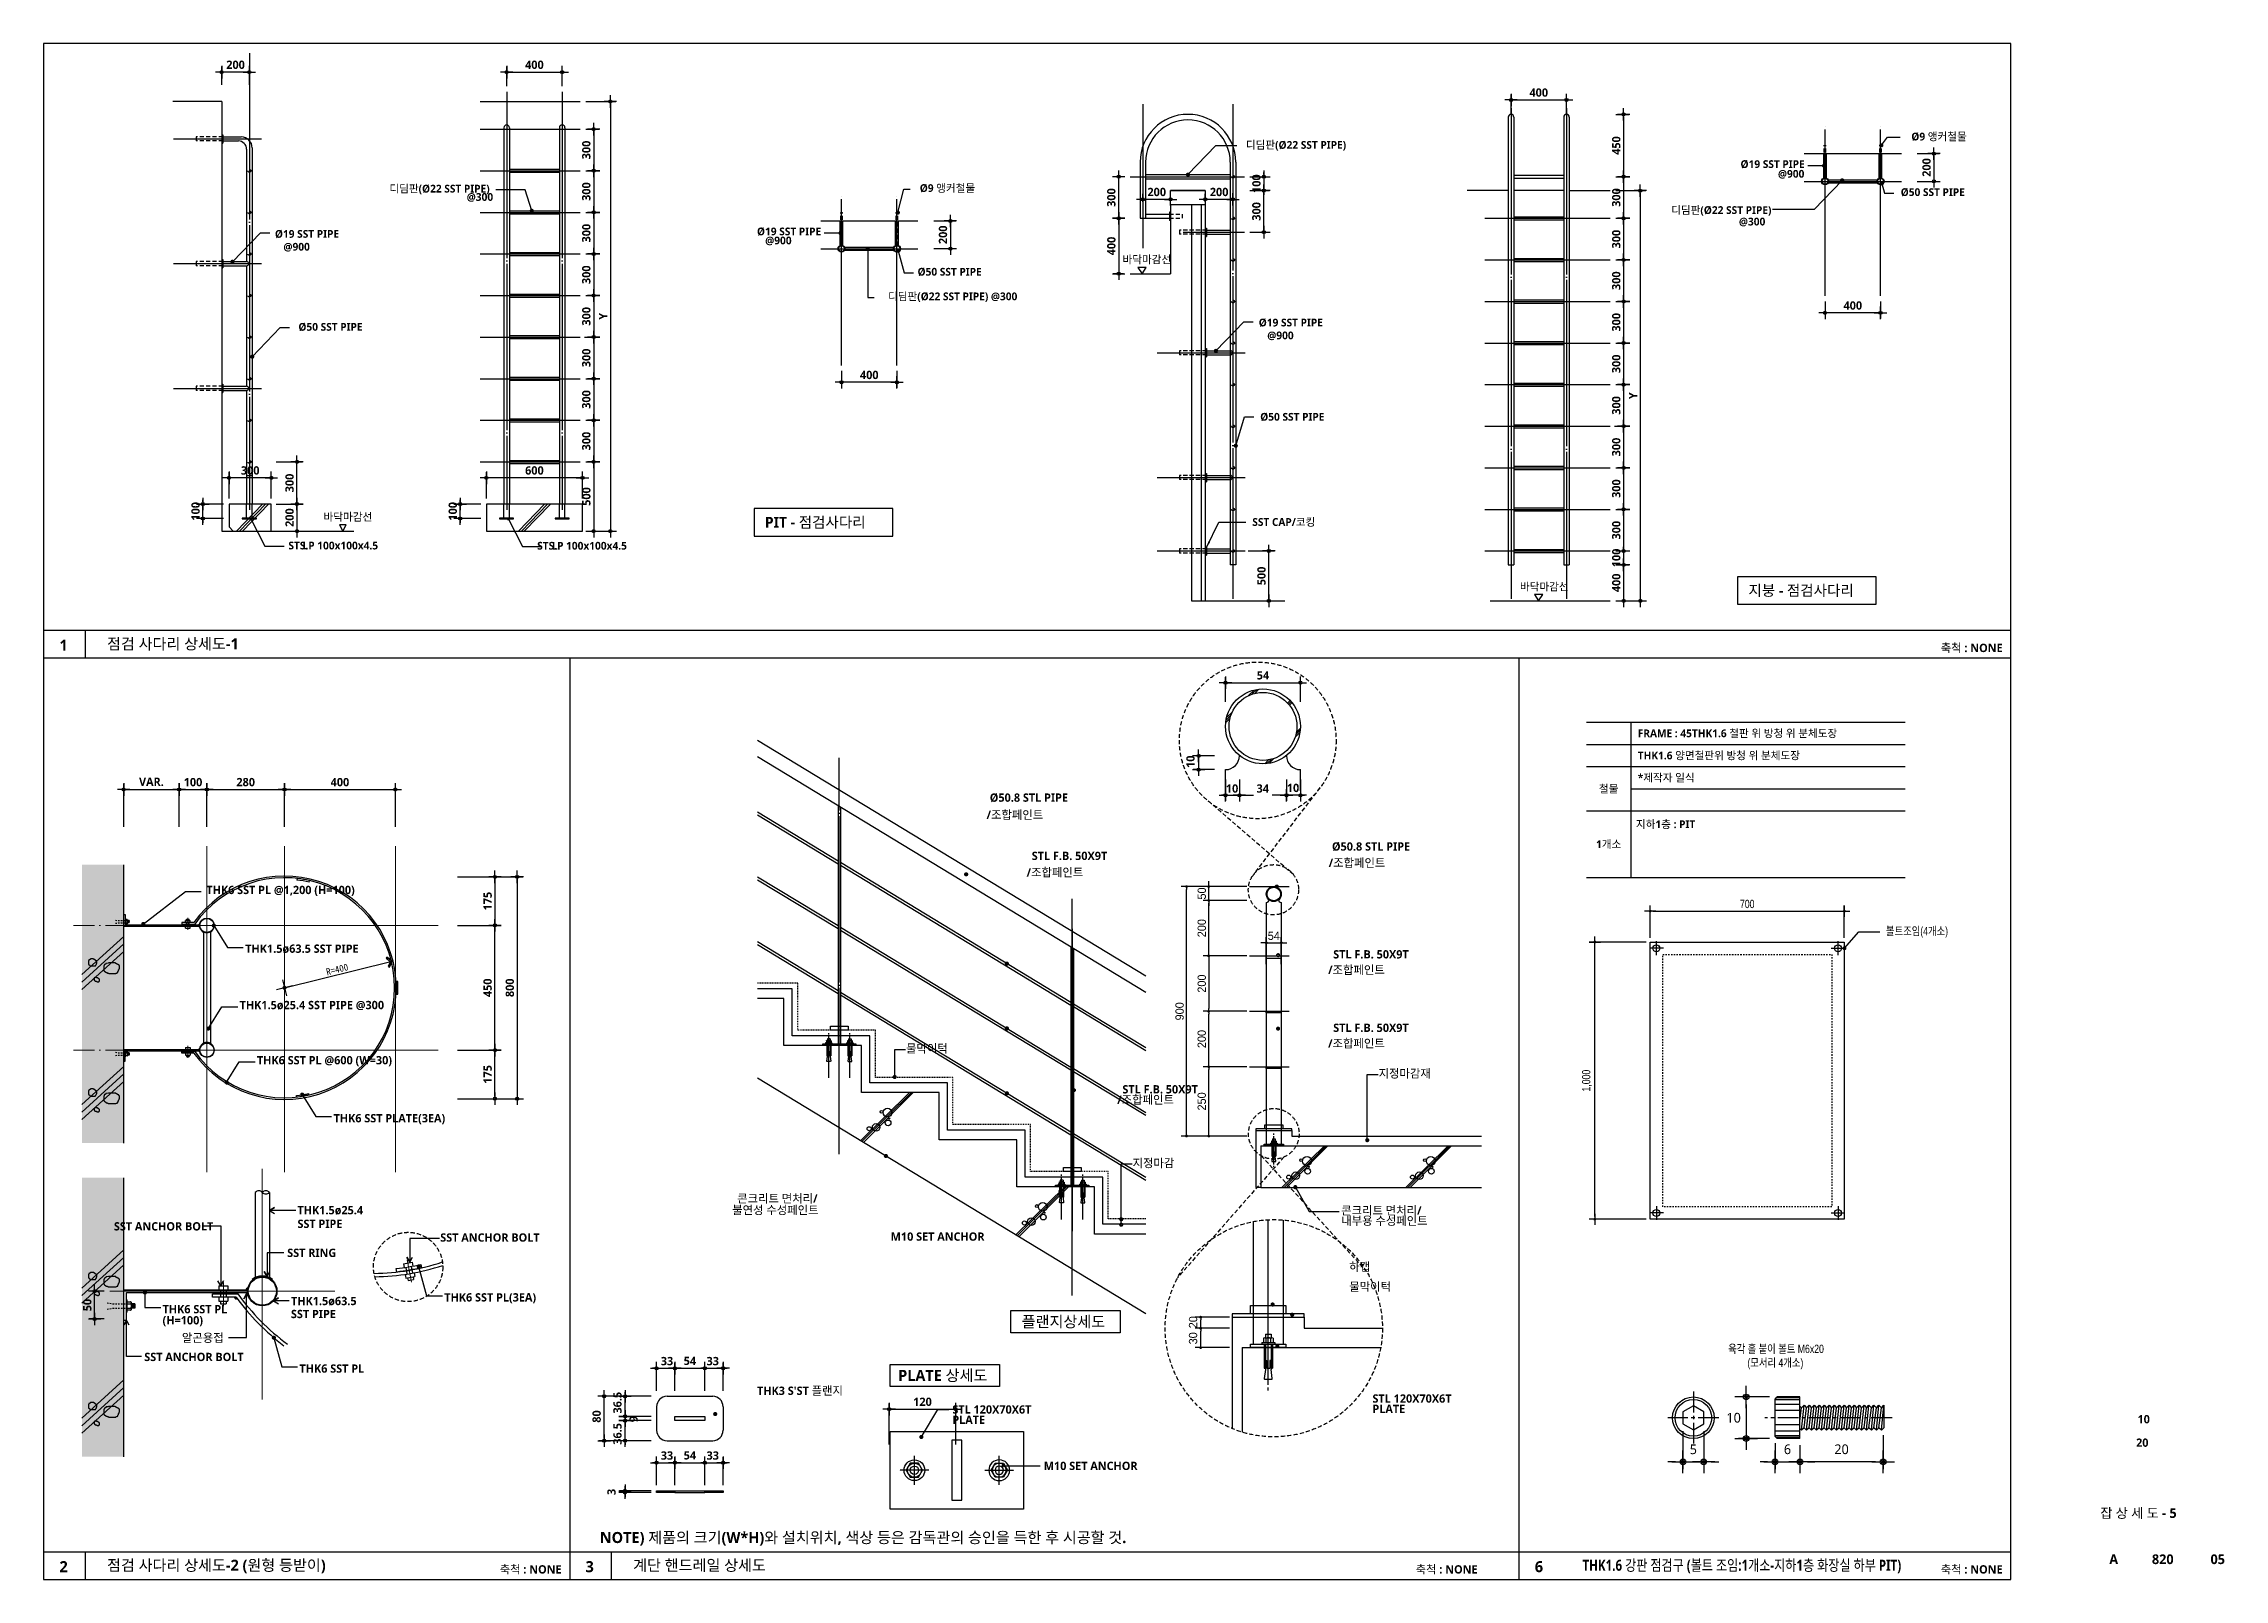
# Model space of a CAD drawing. Header units: millimetres. Extents: x 200 to 163856, y 0 to 163394.
# Drawn here: x 33800 to 41666, y 200 to 5740 of the extents above; entities that cross this region are included whole.
import ezdxf
from ezdxf.enums import TextEntityAlignment as Align

# ---------------------------------------------------------------- set-up
doc = ezdxf.new("R2010")
doc.units = ezdxf.units.MM
doc.header["$LTSCALE"] = 10
for name, pattern in [('CEN', [62, 60, -1, 0, -1]), ('CENTER', [65, 60, -2, 1, -2]), ('CENTER2', [1.125, 0.75, -0.125, 0.125, -0.125]), ('DASHDOT', [1, 0.5, -0.25, 0, -0.25]), ('H2', [1, 0.5, -0.5]), ('HID', [2.3, 1.5, -0.8]), ('HIDDEN', [2, 1, -1])]:
    doc.linetypes.add(name, pattern=pattern)
doc.layers.get('DEFPOINTS').update_dxf_attribs({"color": 181})
for name, color, linetype in [('253', 253, 'Continuous'), ('9', 9, 'Continuous'), ('A-1', 1, 'Continuous'), ('A-AINFO', 1, 'Continuous'), ('A-ANNO-GRA1', 7, 'Continuous'), ('A-ANNO-LEAD', 4, 'Continuous'), ('A-ANNO-TEXT010', 7, 'Continuous'), ('A-ANNO-TEXT1', 7, 'Continuous'), ('A-ANNO-TITL', 7, 'Continuous'), ('A-DIM1', 7, 'Continuous'), ('A-PCN4', 4, 'Continuous'), ('A-ST-AXIS-DIM', 7, 'Continuous'), ('A-WALL-PATT', 8, 'Continuous'), ('AA-AXIS-DIMS', 6, 'Continuous'), ('AA-ELSC-PCN1', 1, 'Continuous'), ('AA-WAXK-PATT', 8, 'Continuous'), ('AA-WAXM-BRCK', 3, 'Continuous'), ('AA-WAXS-FINL', 8, 'Continuous'), ('ANCHOR', 1, 'Continuous'), ('ANNO-TEXT010', 7, 'Continuous'), ('AZ-DIMS', 7, 'Continuous'), ('CEN', 1, 'CEN'), ('COL', 2, 'Continuous'), ('CONC', 2, 'Continuous'), ('COR', 4, 'Continuous'), ('D', 7, 'Continuous'), ('DIM', 4, 'Continuous'), ('DIME', 7, 'Continuous'), ('ELE', 8, 'Continuous'), ('ELE4', 4, 'Continuous'), ('ELE8', 8, 'Continuous'), ('FIN', 6, 'Continuous'), ('H', 4, 'HIDDEN'), ('HAT', 5, 'Continuous'), ('HID', 7, 'HID'), ('LEADER', 7, 'Continuous'), ('SEC2', 2, 'Continuous'), ('STL', 40, 'Continuous'), ('WAL', 3, 'Continuous'), ('WALL', 3, 'Continuous'), ('WIN', 4, 'Continuous'), ('난간대', 3, 'Continuous'), ('도어판', 7, 'Continuous'), ('볼트', 6, 'Continuous')]:
    doc.layers.add(name, color=color, linetype=linetype)
doc.layers.add('AA-AXIS-LINE', color=1, linetype='CENTER', lineweight=9)
doc.styles.add('2020음성 1차', font='')
doc.styles.add('Hrtext', font='H2GTRM.TTF', dxfattribs={"width": 0.8})
doc.styles.add('HY울릉도L', font='')
doc.styles.add('SH_진천_나눔', font='')
doc.styles.add('돋움', font='')
doc.styles.add('맑은고딕', font='')
doc.styles.add('한농대-돋음체', font='')
doc.styles.get('2020음성 1차').set_extended_font_data('NanumGothic', bold=True)
doc.styles.get('HY울릉도L').set_extended_font_data('HY울릉도L')
doc.styles.get('SH_진천_나눔').set_extended_font_data('NanumGothic', bold=True)
doc.styles.get('돋움').set_extended_font_data('Dotum')
doc.styles.get('맑은고딕').set_extended_font_data('Malgun Gothic')
doc.styles.get('한농대-돋음체').set_extended_font_data('DotumChe')
doc.dimstyles.new('HEERIM(Ext)', dxfattribs={"dimscale": 10, "dimtxt": 3, "dimasz": 1, "dimexe": 2, "dimexo": 1.5, "dimgap": 1, "dimtad": 1, "dimdec": 0, "dimzin": 0, "dimdsep": 46, "dimlunit": 6, "dimtxsty": 'Hrtext', "dimblk": 'dotdim1', "dimcen": 1, "dimdle": 2, "dimclrd": 7, "dimclre": 7, "dimclrt": 3, "dimadec": 0, "dimazin": 0, "dimtfac": 1, "dimtdec": 0, "dimtix": 1, "dimtmove": 2, "dimatfit": 3, "dimldrblk": 'dotdim1', "dimfxl": 2, "dimtolj": 1, "dimtzin": 0, "dimlwd": -1, "dimarcsym": 0})
doc.dimstyles.new('NDIM10', dxfattribs={"dimscale": 10, "dimtxt": 3, "dimasz": 0.75, "dimexe": 2, "dimexo": 2, "dimgap": 1, "dimtad": 1, "dimdec": 1, "dimdsep": 46, "dimtxsty": '2020음성 1차', "dimblk": 'Z_DOT', "dimcen": 3, "dimdle": 3, "dimclrd": 256, "dimclre": 256, "dimclrt": 3, "dimadec": 0, "dimazin": 0, "dimtfac": 1, "dimtdec": 1, "dimtix": 1, "dimtmove": 2, "dimatfit": 3, "dimfxl": 1, "dimtolj": 1, "dimtzin": 0, "dimlwd": -1, "dimlwe": -1, "dimarcsym": 0})
doc.dimstyles.new('NDIM10-1', dxfattribs={"dimscale": 10, "dimtxt": 3, "dimasz": 1, "dimexe": 2, "dimexo": 1, "dimgap": 1, "dimtad": 1, "dimdec": 0, "dimrnd": 0.25, "dimdsep": 32, "dimtxsty": '돋움', "dimblk1": 'DOT', "dimblk2": 'DOT', "dimsah": 1, "dimcen": 5, "dimclrd": 4, "dimclre": 4, "dimclrt": 3, "dimazin": 0, "dimtfac": 1, "dimtdec": 0, "dimtix": 1, "dimtmove": 2, "dimatfit": 3, "dimldrblk": 'DOT', "dimfxl": 1, "dimarcsym": 0})
doc.dimstyles.new('동영금속-7.5', dxfattribs={"dimscale": 7.5, "dimtxt": 3, "dimasz": 1, "dimexe": 0, "dimexo": 3, "dimgap": 0.9, "dimtad": 1, "dimdec": 0, "dimrnd": 0.25, "dimzin": 0, "dimdsep": 46, "dimlunit": 6, "dimtxsty": 'HY울릉도L', "dimblk": 'ORIGIN2', "dimcen": 5, "dimdle": 2, "dimclrt": 4, "dimadec": 0, "dimazin": 0, "dimtfac": 1, "dimtdec": 0, "dimtix": 1, "dimtmove": 2, "dimatfit": 0, "dimldrblk": 'ORIGIN2', "dimfxl": 1, "dimtolj": 1, "dimtzin": 0, "dimarcsym": 0})

msp = doc.modelspace()

# ---------------------------------------------------------------- texts
at = {"layer": 'A-ANNO-TEXT1', "style": '2020음성 1차'}
for s, p in [('디딤판(Ø22 SST PIPE)', (38497.88719, 5360.52759)), ('Ø9 앵커철물', (40736.32185, 5390.73639)), ('Ø19 SST PIPE', (40151.80987, 5291.3014)), ('@900', (40150.64312, 5256.3014)), ('디딤판(Ø22 SST PIPE)', (35408.74849, 5202.79977)), ('@300', (35421.29078, 5172.79977)), ('Ø9 앵커철물', (37159.95364, 5204.8181)), ('Ø50 SST PIPE', (40729.51654, 5190.20892)), ('디딤판(Ø22 SST PIPE)', (40031.74605, 5125.45097)), ('Ø19 SST PIPE', (34865.63648, 5039.54299)), ('Ø19 SST PIPE', (36604.32717, 5048.40557)), ('@900', (36497.80479, 5015.86602)), ('@300', (40009.86619, 5084.02394)), ('@900', (34760.24179, 4993.15739)), ('Ø50 SST PIPE', (37183.50308, 4902.98731)), ('디딤판(Ø22 SST PIPE) @300', (37312.00252, 4814.22838)), ('Ø50 SST PIPE', (34950.34498, 4704.12409)), ('Ø19 SST PIPE', (38414.11918, 4719.76982)), ('@900', (38308.72449, 4673.38422)), ('Ø50 SST PIPE', (38419.45427, 4379.79361)), ('SST CAP/코킹', (38386.98375, 4000.29853)), ('STS.P 100x100x4.5', (35006.41264, 3915.37408)), ('L', (34754.04119, 3915.37408)), ('STS.P 100x100x4.5', (35903.78891, 3914.58515)), ('L', (35654.07567, 3914.58515))]:
    msp.add_text(s, height=28, dxfattribs=at).set_placement(p, align=Align.RIGHT)
for s, height, p in [('바닥마감선', 28, (37691.31746, 4947.13683)), ('바닥마감선', 28, (34809.75028, 4018.60186)), ('PIT - 점검사다리', 38.4615385, (36401.39139, 3994.26267)), ('바닥마감선', 28, (39124.75068, 3767.13595)), ('지붕 - 점검사다리', 38.461538, (39948.87409, 3748.25068)), ('물막이턱', 30, (36910.66228, 2099.93009)), ('지정마감재', 30, (38614.98935, 2009.78344)), ('지정마감', 30, (37727.57279, 1686.51724)), ('콘크리트 면처리/', 30, (36301.61312, 1558.65723)), ('THK1.5ø25.4', 30, (34715.60487, 1516.97663)), ('SST PIPE', 30, (34715.63592, 1467.65218)), ('불연성 수성페인트', 30, (36283.61909, 1517.2261)), ('콘크리트 면처리/', 30, (38480.04256, 1515.49598)), ('내부용 수성페인트', 30, (38480.51587, 1478.51245)), ('SST ANCHOR BOLT', 30, (34053.48272, 1458.57972)), ('SST ANCHOR BOLT', 30, (35230.55308, 1418.18163)), ('SST RING', 30, (34678.60655, 1362.9334)), ('하캡', 30, (38509.14791, 1312.54492)), ('물막이턱', 30, (38509.14791, 1240.7653)), ('THK1.5ø63.5', 30, (34692.17041, 1189.19567)), ('SST PIPE', 30, (34692.17041, 1142.36233)), ('알곤용접', 30, (34298.78936, 1056.10466)), ('SST ANCHOR BOLT', 30, (34163.07476, 987.45128)), ("THK3 S'ST 플랜지", 30, (36372.93223, 865.52636)), ('STL 120X70X6T ', 30, (38592.89559, 837.39652)), ('STL 120X70X6T ', 30, (37077.55775, 798.01674)), ('PLATE', 30, (37077.55775, 760.75611)), ('PLATE', 30, (38592.89559, 800.13589)), ('M10 SET ANCHOR', 30, (37407.3489, 594.43732))]:
    msp.add_text(s, height=height, dxfattribs=at).set_placement(p)
at = {"layer": 'A-ANNO-TEXT1', "linetype": 'Continuous', "style": '2020음성 1차'}
for s, height, p in [('1', 40, (33857.2056, 3549.75559)), ('점검 사다리 상세도-1 ', 40, (34028.77209, 3554.95061)), ('축척 : NONE', 30, (40642.36889, 3545.05478)), ('NOTE) 제품의 크기(W*H)와 설치위치, 색상 등은 감독관의 승인을 득한 후 시공할 것.', 40, (35806.25479, 331.02228)), ('2', 40, (33857.2056, 225.82726)), ('점검 사다리 상세도-2 (원형 등받이)', 40, (34028.77209, 231.02228)), ('축척 : NONE', 30, (35444.88619, 221.12645)), ('3', 40, (35754.6883, 225.82726)), ('계단 핸드레일 상세도', 40, (35926.25479, 231.02228)), ('축척 : NONE', 30, (38748.62754, 221.12645)), ('6', 40, (39178.42965, 225.82726)), ('축척 : NONE', 30, (40642.36889, 221.12645))]:
    msp.add_text(s, height=height, dxfattribs=at).set_placement(p)
at = {"layer": 'A-ANNO-TEXT1', "style": '2020음성 1차'}
for s, height, p in [('FRAME : 45THK1.6 철판 위 방청 위 분체도장', 28, (39549.78593, 3252)), ('THK1.6 양면철판위 방청 위 분체도장', 28, (39549.78593, 3172)), ('*제작자 일식', 28, (39549.78593, 3092)), ('지하1층 : PIT', 28, (39543.25004, 2924)), ('THK6 SST PL @1,200 (H=100)', 30, (34387, 2687)), ('THK1.5ø63.5 SST PIPE', 30, (34527.18314, 2475.2236)), ('THK1.5ø25.4 SST PIPE @300', 30, (34506.86343, 2271.87661)), ('THK6 SST PL @600 (W=30)', 30, (34569.29307, 2072.79447)), ('THK6 SST PLATE(3EA)', 30, (34845.78406, 1863.53868)), ('M10 SET ANCHOR', 30, (36855.30732, 1436.5694)), ('THK6 SST PL', 30, (34229.04338, 1174.70984)), ('THK6 SST PL(3EA)', 30, (35245.06219, 1217.36669)), ('(H=100)', 30, (34229.04338, 1134.70984)), ('THK6 SST PL', 30, (34722.81956, 960.50946))]:
    msp.add_text(s, height=height, dxfattribs=at).set_placement(p, align=Align.MIDDLE_LEFT)
for s, height, p in [('철물', 28, (39444.9494, 3052)), ('1개소', 28, (39444.9494, 2852)), ('플랜지상세도', 40, (37478.25278, 1129.58621)), ('PLATE 상세도', 40, (37042.99374, 935.72007))]:
    msp.add_text(s, height=height, dxfattribs=at).set_placement(p, align=Align.MIDDLE_CENTER)
for s, p in [('Ø50.8 STL PIPE', (37212.64013, 2996.0911)), ('Ø50.8 STL PIPE', (38446.65432, 2819.86379)), ('STL F.B. 50X9T', (37363.93582, 2785.95563)), ('STL F.B. 50X9T', (38451.34457, 2430.80654)), ('STL F.B. 50X9T', (38451.34457, 2165.83909)), ('STL F.B. 50X9T', (37690.85948, 1943.86615))]:
    msp.add_text(s, height=30, dxfattribs=at).set_placement(p, align=Align.BOTTOM_LEFT)
for p in [(37303.17466, 2942.96364), (37447.70715, 2735.48807), (38537.18885, 2769.90879), (38535.1159, 2383.51144), (38535.1159, 2118.54399), (37774.63081, 1915.42951)]:
    msp.add_text('/조합페인트', height=30, dxfattribs=at).set_placement(p, align=Align.CENTER)
at = {"layer": 'A-ANNO-TEXT1', "style": 'Hrtext', "width": 0.8}
msp.add_text('볼트조임(4개소)', height=30, dxfattribs=at).set_placement((40445.10572, 2523.58925))
at = {"layer": 'A-ANNO-TEXT1', "linetype": 'Continuous', "style": '2020음성 1차', "width": 0.8}
msp.add_text('THK1.6 강판 점검구 (볼트 조임:1개소-지하1층 화장실 하부 PIT)', height=40, dxfattribs=at).set_placement((39349.99614, 231.02228))
at = {"layer": 'A-ANNO-TEXT1', "insert": (34858.77234, 2400.30192), "char_height": 25, "attachment_point": 5, "rotation": 14, "style": '한농대-돋음체'}
msp.add_mtext('R=400', dxfattribs=at)
at = {"layer": 'A-ANNO-TEXT1', "insert": (39875.5394, 957.56363), "char_height": 30, "attachment_point": 7, "style": 'Hrtext'}
msp.add_mtext('육각 홀 붙이 볼트 M6x20 \\P        (모서리 4개소)', dxfattribs=at)
at = {"layer": 'A-ANNO-TITL', "style": 'SH_진천_나눔'}
for s, height, p in [('10', 30, (41374.51731, 777.77977)), ('20 ', 30, (41374.51731, 693.33932)), ('잡 상 세 도 - 5', 35, (41355.67511, 439.72596)), ('A', 35, (41266.2525, 272.70944)), ('820', 35, (41443.36116, 272.70944)), ('05', 35, (41641.57606, 272.70944))]:
    msp.add_text(s, height=height, dxfattribs=at).set_placement(p, align=Align.MIDDLE)
at = {"layer": 'A-ST-AXIS-DIM', "char_height": 35, "attachment_point": 5, "style": '맑은고딕'}
for s, insert in [('\\A1;10', (39895.60393, 783)), ('\\A1;5', (39750.18433, 669.11508)), ('\\A1;6', (40089.74135, 669.11508)), ('\\A1;20', (40284.74135, 669.11508))]:
    msp.add_mtext(s, dxfattribs=dict(at, insert=insert))

# ---------------------------------------------------------------- blocks, each defined once
blk = doc.blocks.new('Z_DOT')
at = {"layer": 'DIM', "color": 0}
for p, q in [((-3, 0), (3, 0)), ((0, -3), (0, 3))]:
    blk.add_line(p, q, dxfattribs=at)
for radius in [0.75, 0.375]:
    blk.add_circle((0, 0), radius, dxfattribs=at)
blk = doc.blocks.new('*D8298')
at = {"layer": 'A-ST-AXIS-DIM'}
for p, q in [((37694.4, 5109.8), (37657.7, 5109.8)), ((37677.7, 5102.3), (37677.7, 4917.3)), ((37694.4, 4909.8), (37657.7, 4909.8))]:
    blk.add_line(p, q, dxfattribs=at)
at = {"layer": 'DEFPOINTS', "color": 0}
for p in [(37714.4, 5109.8), (37677.7, 4909.8), (37714.4, 4909.8)]:
    blk.add_point(p, dxfattribs=at)
at = {"layer": 'A-ST-AXIS-DIM', "linetype": 'ByBlock', "xscale": 7.5, "yscale": 7.5, "zscale": 7.5}
for p, rotation in [((37677.7, 5109.8), 90), ((37677.7, 4909.8), 270)]:
    blk.add_blockref('Z_DOT', p, dxfattribs=dict(at, rotation=rotation))
at = {"layer": 'A-ST-AXIS-DIM', "color": 3, "insert": (37651.2, 5009.8), "char_height": 30, "attachment_point": 5, "rotation": 90, "style": '2020음성 1차'}
blk.add_mtext('\\A1;400', dxfattribs=at)
blk = doc.blocks.new('*D8299')
at = {"layer": 'A-ST-AXIS-DIM'}
for p, q in [((37699.4, 5259.8), (37657.7, 5259.8)), ((37677.7, 5117.3), (37677.7, 5252.3)), ((37699.4, 5109.8), (37657.7, 5109.8))]:
    blk.add_line(p, q, dxfattribs=at)
at = {"layer": 'DEFPOINTS', "color": 0}
for p in [(37677.7, 5259.8), (37719.4, 5259.8), (37719.4, 5109.8)]:
    blk.add_point(p, dxfattribs=at)
at = {"layer": 'A-ST-AXIS-DIM', "linetype": 'ByBlock', "xscale": 7.5, "yscale": 7.5, "zscale": 7.5}
for p, rotation in [((37677.7, 5259.8), 90), ((37677.7, 5109.8), 270)]:
    blk.add_blockref('Z_DOT', p, dxfattribs=dict(at, rotation=rotation))
at = {"layer": 'A-ST-AXIS-DIM', "color": 3, "insert": (37651.1, 5184.8), "char_height": 30, "attachment_point": 5, "rotation": 90, "style": '2020음성 1차'}
blk.add_mtext('\\A1;300', dxfattribs=at)
blk = doc.blocks.new('*D8300')
at = {"layer": 'A-ST-AXIS-DIM'}
for p, q in [((38151.1, 5209.8), (38220.9, 5209.8)), ((38200.9, 5067.3), (38200.9, 5202.3)), ((38151.1, 5059.8), (38220.9, 5059.8))]:
    blk.add_line(p, q, dxfattribs=at)
at = {"layer": 'DEFPOINTS', "color": 0}
for p in [(38131.1, 5209.8), (38200.9, 5209.8), (38131.1, 5059.8)]:
    blk.add_point(p, dxfattribs=at)
at = {"layer": 'A-ST-AXIS-DIM', "linetype": 'ByBlock', "xscale": 7.5, "yscale": 7.5, "zscale": 7.5}
for p, rotation in [((38200.9, 5209.8), 90), ((38200.9, 5059.8), 270)]:
    blk.add_blockref('Z_DOT', p, dxfattribs=dict(at, rotation=rotation))
at = {"layer": 'A-ST-AXIS-DIM', "color": 3, "insert": (38174.3, 5134.8), "char_height": 30, "attachment_point": 5, "rotation": 90, "style": '2020음성 1차'}
blk.add_mtext('\\A1;300', dxfattribs=at)
blk = doc.blocks.new('*D8301')
at = {"layer": 'A-ST-AXIS-DIM'}
for p, q in [((38200.9, 5267.3), (38200.9, 5274.8)), ((38151.1, 5259.8), (38220.9, 5259.8)), ((38151.1, 5209.8), (38220.9, 5209.8)), ((38200.9, 5259.8), (38200.9, 5209.8)), ((38200.9, 5202.3), (38200.9, 5194.8))]:
    blk.add_line(p, q, dxfattribs=at)
at = {"layer": 'DEFPOINTS', "color": 0}
for p in [(38131.1, 5259.8), (38131.1, 5209.8), (38200.9, 5209.8)]:
    blk.add_point(p, dxfattribs=at)
at = {"layer": 'A-ST-AXIS-DIM', "linetype": 'ByBlock', "xscale": 7.5, "yscale": 7.5, "zscale": 7.5}
for p, rotation in [((38200.9, 5259.8), 270), ((38200.9, 5209.8), 90)]:
    blk.add_blockref('Z_DOT', p, dxfattribs=dict(at, rotation=rotation))
at = {"layer": 'A-ST-AXIS-DIM', "color": 3, "insert": (38174.4, 5234.8), "char_height": 30, "attachment_point": 5, "rotation": 90, "style": '2020음성 1차'}
blk.add_mtext('\\A1;100', dxfattribs=at)
blk = doc.blocks.new('*D8302')
at = {"layer": 'A-ST-AXIS-DIM'}
for p, q in [((37989.8, 5169.8), (37989.8, 5198.1)), ((38089.8, 5169.8), (38089.8, 5198.1)), ((38082.3, 5178.1), (37997.3, 5178.1))]:
    blk.add_line(p, q, dxfattribs=at)
at = {"layer": 'DEFPOINTS', "color": 0}
for p in [(37989.8, 5178.1), (37989.8, 5149.8), (38089.8, 5149.8)]:
    blk.add_point(p, dxfattribs=at)
at = {"layer": 'A-ST-AXIS-DIM', "linetype": 'ByBlock', "xscale": 7.5, "yscale": 7.5, "zscale": 7.5, "rotation": 180}
blk.add_blockref('Z_DOT', (37989.8, 5178.1), dxfattribs=at)
at = {"layer": 'A-ST-AXIS-DIM', "linetype": 'ByBlock', "xscale": 7.5, "yscale": 7.5, "zscale": 7.5}
blk.add_blockref('Z_DOT', (38089.8, 5178.1), dxfattribs=at)
at = {"layer": 'A-ST-AXIS-DIM', "color": 3, "insert": (38039.8, 5204.6), "char_height": 30, "attachment_point": 5, "style": '2020음성 1차'}
blk.add_mtext('\\A1;200', dxfattribs=at)
blk = doc.blocks.new('*D8303')
at = {"layer": 'A-ST-AXIS-DIM'}
for p, q in [((37764.8, 5169.8), (37764.8, 5198.1)), ((37864.8, 5169.8), (37864.8, 5198.1)), ((37857.3, 5178.1), (37772.3, 5178.1))]:
    blk.add_line(p, q, dxfattribs=at)
at = {"layer": 'DEFPOINTS', "color": 0}
for p in [(37764.8, 5178.1), (37764.8, 5149.8), (37864.8, 5149.8)]:
    blk.add_point(p, dxfattribs=at)
at = {"layer": 'A-ST-AXIS-DIM', "linetype": 'ByBlock', "xscale": 7.5, "yscale": 7.5, "zscale": 7.5, "rotation": 180}
blk.add_blockref('Z_DOT', (37764.8, 5178.1), dxfattribs=at)
at = {"layer": 'A-ST-AXIS-DIM', "linetype": 'ByBlock', "xscale": 7.5, "yscale": 7.5, "zscale": 7.5}
blk.add_blockref('Z_DOT', (37864.8, 5178.1), dxfattribs=at)
at = {"layer": 'A-ST-AXIS-DIM', "color": 3, "insert": (37814.8, 5204.6), "char_height": 30, "attachment_point": 5, "style": '2020음성 1차'}
blk.add_mtext('\\A1;200', dxfattribs=at)
blk = doc.blocks.new('*D8304')
at = {"layer": 'A-ST-AXIS-DIM'}
for p, q in [((36677.9, 4559.4), (36677.9, 4498.2)), ((36870.4, 4518.2), (36685.4, 4518.2)), ((36877.9, 4559.4), (36877.9, 4498.2))]:
    blk.add_line(p, q, dxfattribs=at)
at = {"layer": 'DEFPOINTS', "color": 0}
for p in [(36677.9, 4579.4), (36877.9, 4579.4), (36677.9, 4518.2)]:
    blk.add_point(p, dxfattribs=at)
at = {"layer": 'A-ST-AXIS-DIM', "linetype": 'ByBlock', "xscale": 7.5, "yscale": 7.5, "zscale": 7.5, "rotation": 180}
blk.add_blockref('Z_DOT', (36677.9, 4518.2), dxfattribs=at)
at = {"layer": 'A-ST-AXIS-DIM', "linetype": 'ByBlock', "xscale": 7.5, "yscale": 7.5, "zscale": 7.5}
blk.add_blockref('Z_DOT', (36877.9, 4518.2), dxfattribs=at)
at = {"layer": 'A-ST-AXIS-DIM', "color": 3, "insert": (36777.9, 4544.6), "char_height": 30, "attachment_point": 5, "style": '2020음성 1차'}
blk.add_mtext('\\A1;400', dxfattribs=at)
blk = doc.blocks.new('*D8305')
at = {"layer": 'A-ST-AXIS-DIM'}
for p, q in [((37010.4, 5100.3), (37090.4, 5100.3)), ((37070.4, 5092.8), (37070.4, 5007.8)), ((37010.4, 5000.3), (37090.4, 5000.3))]:
    blk.add_line(p, q, dxfattribs=at)
at = {"layer": 'DEFPOINTS', "color": 0}
for p in [(36990.4, 5100.3), (36990.4, 5000.3), (37070.4, 5000.3)]:
    blk.add_point(p, dxfattribs=at)
at = {"layer": 'A-ST-AXIS-DIM', "linetype": 'ByBlock', "xscale": 7.5, "yscale": 7.5, "zscale": 7.5}
for p, rotation in [((37070.4, 5100.3), 90), ((37070.4, 5000.3), 270)]:
    blk.add_blockref('Z_DOT', p, dxfattribs=dict(at, rotation=rotation))
at = {"layer": 'A-ST-AXIS-DIM', "color": 3, "insert": (37043.9, 5050.3), "char_height": 30, "attachment_point": 5, "rotation": 90, "style": '2020음성 1차'}
blk.add_mtext('\\A1;200', dxfattribs=at)
blk = doc.blocks.new('DDOT')
at = {"color": 9}
for p, q in [((-1, 0), (1, 0)), ((0, -1), (0, 1))]:
    blk.add_line(p, q, dxfattribs=at)
for radius in [0.5, 0.25]:
    blk.add_circle((0, 0), radius, dxfattribs=at)
blk = doc.blocks.new('*D8306')
at = {"layer": 'A-ST-AXIS-DIM'}
for p, q in [((35755.8, 4381.3), (35804.1, 4381.3)), ((35784.1, 4373.8), (35784.1, 4238.8)), ((35755.8, 4231.3), (35804.1, 4231.3))]:
    blk.add_line(p, q, dxfattribs=at)
at = {"layer": 'DEFPOINTS', "color": 0}
for p in [(35735.8, 4381.3), (35735.8, 4231.3), (35784.1, 4231.3)]:
    blk.add_point(p, dxfattribs=at)
at = {"layer": 'A-ST-AXIS-DIM', "linetype": 'ByBlock', "xscale": 7.5, "yscale": 7.5, "zscale": 7.5}
for p, rotation in [((35784.1, 4381.3), 90), ((35784.1, 4231.3), 270)]:
    blk.add_blockref('Z_DOT', p, dxfattribs=dict(at, rotation=rotation))
at = {"layer": 'A-ST-AXIS-DIM', "color": 3, "insert": (35757.5, 4306.3), "char_height": 30, "attachment_point": 5, "rotation": 90, "style": '2020음성 1차'}
blk.add_mtext('\\A1;300', dxfattribs=at)
blk = doc.blocks.new('*D8307')
at = {"layer": 'A-ST-AXIS-DIM'}
for p, q in [((35755.8, 5431.3), (35804.1, 5431.3)), ((35784.1, 5423.8), (35784.1, 5288.8)), ((35755.8, 5281.3), (35804.1, 5281.3))]:
    blk.add_line(p, q, dxfattribs=at)
at = {"layer": 'DEFPOINTS', "color": 0}
for p in [(35735.8, 5431.3), (35735.8, 5281.3), (35784.1, 5281.3)]:
    blk.add_point(p, dxfattribs=at)
at = {"layer": 'A-ST-AXIS-DIM', "linetype": 'ByBlock', "xscale": 7.5, "yscale": 7.5, "zscale": 7.5}
for p, rotation in [((35784.1, 5431.3), 90), ((35784.1, 5281.3), 270)]:
    blk.add_blockref('Z_DOT', p, dxfattribs=dict(at, rotation=rotation))
at = {"layer": 'A-ST-AXIS-DIM', "color": 3, "insert": (35757.5, 5356.3), "char_height": 30, "attachment_point": 5, "rotation": 90, "style": '2020음성 1차'}
blk.add_mtext('\\A1;300', dxfattribs=at)
blk = doc.blocks.new('*D8308')
at = {"layer": 'A-ST-AXIS-DIM'}
for p, q in [((34442.3, 5591), (34442.3, 5657)), ((34534.8, 5637), (34449.8, 5637)), ((34542.3, 5591), (34542.3, 5657))]:
    blk.add_line(p, q, dxfattribs=at)
at = {"layer": 'DEFPOINTS', "color": 0}
for p in [(34442.3, 5637), (34442.3, 5571), (34542.3, 5571)]:
    blk.add_point(p, dxfattribs=at)
at = {"layer": 'A-ST-AXIS-DIM', "linetype": 'ByBlock', "xscale": 7.5, "yscale": 7.5, "zscale": 7.5, "rotation": 180}
blk.add_blockref('Z_DOT', (34442.3, 5637), dxfattribs=at)
at = {"layer": 'A-ST-AXIS-DIM', "linetype": 'ByBlock', "xscale": 7.5, "yscale": 7.5, "zscale": 7.5}
blk.add_blockref('Z_DOT', (34542.3, 5637), dxfattribs=at)
at = {"layer": 'A-ST-AXIS-DIM', "color": 3, "insert": (34492.3, 5663.5), "char_height": 30, "attachment_point": 5, "style": '2020음성 1차'}
blk.add_mtext('\\A1;200', dxfattribs=at)
blk = doc.blocks.new('*D8309')
at = {"layer": 'A-ST-AXIS-DIM'}
for p, q in [((35755.8, 4231.3), (35804.1, 4231.3)), ((35784.1, 4223.8), (35784.1, 3988.8)), ((35755.8, 3981.3), (35804.1, 3981.3))]:
    blk.add_line(p, q, dxfattribs=at)
at = {"layer": 'DEFPOINTS', "color": 0}
for p in [(35735.8, 4231.3), (35735.8, 3981.3), (35784.1, 3981.3)]:
    blk.add_point(p, dxfattribs=at)
at = {"layer": 'A-ST-AXIS-DIM', "linetype": 'ByBlock', "xscale": 7.5, "yscale": 7.5, "zscale": 7.5}
for p, rotation in [((35784.1, 4231.3), 90), ((35784.1, 3981.3), 270)]:
    blk.add_blockref('Z_DOT', p, dxfattribs=dict(at, rotation=rotation))
at = {"layer": 'A-ST-AXIS-DIM', "color": 3, "insert": (35757.6, 4106.3), "char_height": 30, "attachment_point": 5, "rotation": 90, "style": '2020음성 1차'}
blk.add_mtext('\\A1;500', dxfattribs=at)
blk = doc.blocks.new('*D8310')
at = {"layer": 'A-ST-AXIS-DIM'}
for p, q in [((35755.8, 5531.3), (35864.1, 5531.3)), ((35844.1, 5523.8), (35844.1, 3988.8)), ((35755.8, 3981.3), (35864.1, 3981.3))]:
    blk.add_line(p, q, dxfattribs=at)
at = {"layer": 'DEFPOINTS', "color": 0}
for p in [(35735.8, 5531.3), (35735.8, 3981.3), (35844.1, 3981.3)]:
    blk.add_point(p, dxfattribs=at)
at = {"layer": 'A-ST-AXIS-DIM', "linetype": 'ByBlock', "xscale": 7.5, "yscale": 7.5, "zscale": 7.5}
for p, rotation in [((35844.1, 5531.3), 90), ((35844.1, 3981.3), 270)]:
    blk.add_blockref('Z_DOT', p, dxfattribs=dict(at, rotation=rotation))
at = {"layer": 'A-ST-AXIS-DIM', "color": 3, "insert": (35818, 4756.3), "char_height": 30, "attachment_point": 5, "rotation": 90, "style": '2020음성 1차'}
blk.add_mtext('\\A1;Y', dxfattribs=at)
blk = doc.blocks.new('*D8311')
at = {"layer": 'A-ST-AXIS-DIM'}
for p, q in [((35755.8, 4531.3), (35804.1, 4531.3)), ((35784.1, 4523.8), (35784.1, 4388.8)), ((35755.8, 4381.3), (35804.1, 4381.3))]:
    blk.add_line(p, q, dxfattribs=at)
at = {"layer": 'DEFPOINTS', "color": 0}
for p in [(35735.8, 4531.3), (35735.8, 4381.3), (35784.1, 4381.3)]:
    blk.add_point(p, dxfattribs=at)
at = {"layer": 'A-ST-AXIS-DIM', "linetype": 'ByBlock', "xscale": 7.5, "yscale": 7.5, "zscale": 7.5}
for p, rotation in [((35784.1, 4531.3), 90), ((35784.1, 4381.3), 270)]:
    blk.add_blockref('Z_DOT', p, dxfattribs=dict(at, rotation=rotation))
at = {"layer": 'A-ST-AXIS-DIM', "color": 3, "insert": (35757.5, 4456.3), "char_height": 30, "attachment_point": 5, "rotation": 90, "style": '2020음성 1차'}
blk.add_mtext('\\A1;300', dxfattribs=at)
blk = doc.blocks.new('*D8312')
at = {"layer": 'A-ST-AXIS-DIM'}
for p, q in [((35755.8, 5131.3), (35804.1, 5131.3)), ((35784.1, 5123.8), (35784.1, 4988.8)), ((35755.8, 4981.3), (35804.1, 4981.3))]:
    blk.add_line(p, q, dxfattribs=at)
at = {"layer": 'DEFPOINTS', "color": 0}
for p in [(35735.8, 5131.3), (35735.8, 4981.3), (35784.1, 4981.3)]:
    blk.add_point(p, dxfattribs=at)
at = {"layer": 'A-ST-AXIS-DIM', "linetype": 'ByBlock', "xscale": 7.5, "yscale": 7.5, "zscale": 7.5}
for p, rotation in [((35784.1, 5131.3), 90), ((35784.1, 4981.3), 270)]:
    blk.add_blockref('Z_DOT', p, dxfattribs=dict(at, rotation=rotation))
at = {"layer": 'A-ST-AXIS-DIM', "color": 3, "insert": (35757.5, 5056.3), "char_height": 30, "attachment_point": 5, "rotation": 90, "style": '2020음성 1차'}
blk.add_mtext('\\A1;300', dxfattribs=at)
blk = doc.blocks.new('*D8313')
at = {"layer": 'A-ST-AXIS-DIM'}
for p, q in [((35755.8, 5281.3), (35804.1, 5281.3)), ((35784.1, 5273.8), (35784.1, 5138.8)), ((35755.8, 5131.3), (35804.1, 5131.3))]:
    blk.add_line(p, q, dxfattribs=at)
at = {"layer": 'DEFPOINTS', "color": 0}
for p in [(35735.8, 5281.3), (35735.8, 5131.3), (35784.1, 5131.3)]:
    blk.add_point(p, dxfattribs=at)
at = {"layer": 'A-ST-AXIS-DIM', "linetype": 'ByBlock', "xscale": 7.5, "yscale": 7.5, "zscale": 7.5}
for p, rotation in [((35784.1, 5281.3), 90), ((35784.1, 5131.3), 270)]:
    blk.add_blockref('Z_DOT', p, dxfattribs=dict(at, rotation=rotation))
at = {"layer": 'A-ST-AXIS-DIM', "color": 3, "insert": (35757.5, 5206.3), "char_height": 30, "attachment_point": 5, "rotation": 90, "style": '2020음성 1차'}
blk.add_mtext('\\A1;300', dxfattribs=at)
blk = doc.blocks.new('*D8314')
at = {"layer": 'A-ST-AXIS-DIM'}
for p, q in [((35755.8, 4831.3), (35804.1, 4831.3)), ((35784.1, 4823.8), (35784.1, 4688.8)), ((35755.8, 4681.3), (35804.1, 4681.3))]:
    blk.add_line(p, q, dxfattribs=at)
at = {"layer": 'DEFPOINTS', "color": 0}
for p in [(35735.8, 4831.3), (35735.8, 4681.3), (35784.1, 4681.3)]:
    blk.add_point(p, dxfattribs=at)
at = {"layer": 'A-ST-AXIS-DIM', "linetype": 'ByBlock', "xscale": 7.5, "yscale": 7.5, "zscale": 7.5}
for p, rotation in [((35784.1, 4831.3), 90), ((35784.1, 4681.3), 270)]:
    blk.add_blockref('Z_DOT', p, dxfattribs=dict(at, rotation=rotation))
at = {"layer": 'A-ST-AXIS-DIM', "color": 3, "insert": (35757.5, 4756.3), "char_height": 30, "attachment_point": 5, "rotation": 90, "style": '2020음성 1차'}
blk.add_mtext('\\A1;300', dxfattribs=at)
blk = doc.blocks.new('*D8315')
at = {"layer": 'A-ST-AXIS-DIM'}
for p, q in [((35755.8, 4981.3), (35804.1, 4981.3)), ((35784.1, 4973.8), (35784.1, 4838.8)), ((35755.8, 4831.3), (35804.1, 4831.3))]:
    blk.add_line(p, q, dxfattribs=at)
at = {"layer": 'DEFPOINTS', "color": 0}
for p in [(35735.8, 4981.3), (35735.8, 4831.3), (35784.1, 4831.3)]:
    blk.add_point(p, dxfattribs=at)
at = {"layer": 'A-ST-AXIS-DIM', "linetype": 'ByBlock', "xscale": 7.5, "yscale": 7.5, "zscale": 7.5}
for p, rotation in [((35784.1, 4981.3), 90), ((35784.1, 4831.3), 270)]:
    blk.add_blockref('Z_DOT', p, dxfattribs=dict(at, rotation=rotation))
at = {"layer": 'A-ST-AXIS-DIM', "color": 3, "insert": (35757.5, 4906.3), "char_height": 30, "attachment_point": 5, "rotation": 90, "style": '2020음성 1차'}
blk.add_mtext('\\A1;300', dxfattribs=at)
blk = doc.blocks.new('*D8316')
at = {"layer": 'A-ST-AXIS-DIM'}
for p, q in [((34639, 4231.3), (34733.6, 4231.3)), ((34713.6, 4086.5), (34713.6, 4223.8)), ((34639, 4079), (34733.6, 4079))]:
    blk.add_line(p, q, dxfattribs=at)
at = {"layer": 'DEFPOINTS', "color": 0}
for p in [(34619, 4231.3), (34713.6, 4231.3), (34619, 4079)]:
    blk.add_point(p, dxfattribs=at)
at = {"layer": 'A-ST-AXIS-DIM', "linetype": 'ByBlock', "xscale": 7.5, "yscale": 7.5, "zscale": 7.5}
for p, rotation in [((34713.6, 4231.3), 90), ((34713.6, 4079), 270)]:
    blk.add_blockref('Z_DOT', p, dxfattribs=dict(at, rotation=rotation))
at = {"layer": 'A-ST-AXIS-DIM', "color": 3, "insert": (34687.1, 4155.1), "char_height": 30, "attachment_point": 5, "rotation": 90, "style": '2020음성 1차'}
blk.add_mtext('\\A1;300', dxfattribs=at)
blk = doc.blocks.new('*D8317')
at = {"layer": 'A-ST-AXIS-DIM'}
for p, q in [((35755.8, 4681.3), (35804.1, 4681.3)), ((35784.1, 4673.8), (35784.1, 4538.8)), ((35755.8, 4531.3), (35804.1, 4531.3))]:
    blk.add_line(p, q, dxfattribs=at)
at = {"layer": 'DEFPOINTS', "color": 0}
for p in [(35735.8, 4681.3), (35735.8, 4531.3), (35784.1, 4531.3)]:
    blk.add_point(p, dxfattribs=at)
at = {"layer": 'A-ST-AXIS-DIM', "linetype": 'ByBlock', "xscale": 7.5, "yscale": 7.5, "zscale": 7.5}
for p, rotation in [((35784.1, 4681.3), 90), ((35784.1, 4531.3), 270)]:
    blk.add_blockref('Z_DOT', p, dxfattribs=dict(at, rotation=rotation))
at = {"layer": 'A-ST-AXIS-DIM', "color": 3, "insert": (35757.5, 4606.3), "char_height": 30, "attachment_point": 5, "rotation": 90, "style": '2020음성 1차'}
blk.add_mtext('\\A1;300', dxfattribs=at)
blk = doc.blocks.new('*D8318')
at = {"layer": 'A-ST-AXIS-DIM'}
for p, q in [((39470.5, 3909.8), (39518.8, 3909.8)), ((39470.5, 3859.8), (39518.8, 3859.8)), ((39498.8, 3917.3), (39498.8, 3924.8)), ((39498.8, 3909.8), (39498.8, 3859.8)), ((39498.8, 3852.3), (39498.8, 3844.8))]:
    blk.add_line(p, q, dxfattribs=at)
at = {"layer": 'DEFPOINTS', "color": 0}
for p in [(39450.5, 3909.8), (39450.5, 3859.8), (39498.8, 3859.8)]:
    blk.add_point(p, dxfattribs=at)
at = {"layer": 'A-ST-AXIS-DIM', "linetype": 'ByBlock', "xscale": 7.5, "yscale": 7.5, "zscale": 7.5}
for p, rotation in [((39498.8, 3909.8), 270), ((39498.8, 3859.8), 90)]:
    blk.add_blockref('Z_DOT', p, dxfattribs=dict(at, rotation=rotation))
at = {"layer": 'A-ST-AXIS-DIM', "color": 3, "insert": (39472.4, 3884.8), "char_height": 30, "attachment_point": 5, "rotation": 90, "style": '2020음성 1차'}
blk.add_mtext('\\A1;100', dxfattribs=at)
blk = doc.blocks.new('*D8319')
at = {"layer": 'A-ST-AXIS-DIM'}
for p, q in [((39470.5, 4059.8), (39518.8, 4059.8)), ((39498.8, 4052.3), (39498.8, 3917.3)), ((39470.5, 3909.8), (39518.8, 3909.8))]:
    blk.add_line(p, q, dxfattribs=at)
at = {"layer": 'DEFPOINTS', "color": 0}
for p in [(39450.5, 4059.8), (39450.5, 3909.8), (39498.8, 3909.8)]:
    blk.add_point(p, dxfattribs=at)
at = {"layer": 'A-ST-AXIS-DIM', "linetype": 'ByBlock', "xscale": 7.5, "yscale": 7.5, "zscale": 7.5}
for p, rotation in [((39498.8, 4059.8), 90), ((39498.8, 3909.8), 270)]:
    blk.add_blockref('Z_DOT', p, dxfattribs=dict(at, rotation=rotation))
at = {"layer": 'A-ST-AXIS-DIM', "color": 3, "insert": (39472.3, 3984.8), "char_height": 30, "attachment_point": 5, "rotation": 90, "style": '2020음성 1차'}
blk.add_mtext('\\A1;300', dxfattribs=at)
blk = doc.blocks.new('*D8320')
at = {"layer": 'A-ST-AXIS-DIM'}
for p, q in [((39470.5, 5109.8), (39518.8, 5109.8)), ((39498.8, 5102.3), (39498.8, 4967.3)), ((39470.5, 4959.8), (39518.8, 4959.8))]:
    blk.add_line(p, q, dxfattribs=at)
at = {"layer": 'DEFPOINTS', "color": 0}
for p in [(39450.5, 5109.8), (39450.5, 4959.8), (39498.8, 4959.8)]:
    blk.add_point(p, dxfattribs=at)
at = {"layer": 'A-ST-AXIS-DIM', "linetype": 'ByBlock', "xscale": 7.5, "yscale": 7.5, "zscale": 7.5}
for p, rotation in [((39498.8, 5109.8), 90), ((39498.8, 4959.8), 270)]:
    blk.add_blockref('Z_DOT', p, dxfattribs=dict(at, rotation=rotation))
at = {"layer": 'A-ST-AXIS-DIM', "color": 3, "insert": (39472.3, 5034.8), "char_height": 30, "attachment_point": 5, "rotation": 90, "style": '2020음성 1차'}
blk.add_mtext('\\A1;300', dxfattribs=at)
blk = doc.blocks.new('*D8321')
at = {"layer": 'A-ST-AXIS-DIM'}
for p, q in [((39470.5, 5259.8), (39518.8, 5259.8)), ((39498.8, 5252.3), (39498.8, 5117.3)), ((39470.5, 5109.8), (39518.8, 5109.8))]:
    blk.add_line(p, q, dxfattribs=at)
at = {"layer": 'DEFPOINTS', "color": 0}
for p in [(39450.5, 5259.8), (39450.5, 5109.8), (39498.8, 5109.8)]:
    blk.add_point(p, dxfattribs=at)
at = {"layer": 'A-ST-AXIS-DIM', "linetype": 'ByBlock', "xscale": 7.5, "yscale": 7.5, "zscale": 7.5}
for p, rotation in [((39498.8, 5259.8), 90), ((39498.8, 5109.8), 270)]:
    blk.add_blockref('Z_DOT', p, dxfattribs=dict(at, rotation=rotation))
at = {"layer": 'A-ST-AXIS-DIM', "color": 3, "insert": (39472.3, 5184.8), "char_height": 30, "attachment_point": 5, "rotation": 90, "style": '2020음성 1차'}
blk.add_mtext('\\A1;300', dxfattribs=at)
blk = doc.blocks.new('*D8322')
at = {"layer": 'A-ST-AXIS-DIM'}
for p, q in [((39092.7, 5485.8), (39092.7, 5556.9)), ((39100.2, 5536.9), (39285.2, 5536.9)), ((39292.7, 5485.8), (39292.7, 5556.9))]:
    blk.add_line(p, q, dxfattribs=at)
at = {"layer": 'DEFPOINTS', "color": 0}
for p in [(39292.7, 5536.9), (39092.7, 5465.8), (39292.7, 5465.8)]:
    blk.add_point(p, dxfattribs=at)
at = {"layer": 'A-ST-AXIS-DIM', "linetype": 'ByBlock', "xscale": 7.5, "yscale": 7.5, "zscale": 7.5, "rotation": 180}
blk.add_blockref('Z_DOT', (39092.7, 5536.9), dxfattribs=at)
at = {"layer": 'A-ST-AXIS-DIM', "linetype": 'ByBlock', "xscale": 7.5, "yscale": 7.5, "zscale": 7.5}
blk.add_blockref('Z_DOT', (39292.7, 5536.9), dxfattribs=at)
at = {"layer": 'A-ST-AXIS-DIM', "color": 3, "insert": (39192.7, 5563.3), "char_height": 30, "attachment_point": 5, "style": '2020음성 1차'}
blk.add_mtext('\\A1;400', dxfattribs=at)
blk = doc.blocks.new('*D8323')
at = {"layer": 'A-ST-AXIS-DIM'}
for p, q in [((39470.5, 3859.8), (39518.8, 3859.8)), ((39498.8, 3852.3), (39498.8, 3737.3)), ((39470.5, 3729.8), (39518.8, 3729.8))]:
    blk.add_line(p, q, dxfattribs=at)
at = {"layer": 'DEFPOINTS', "color": 0}
for p in [(39450.5, 3859.8), (39450.5, 3729.8), (39498.8, 3729.8)]:
    blk.add_point(p, dxfattribs=at)
at = {"layer": 'A-ST-AXIS-DIM', "linetype": 'ByBlock', "xscale": 7.5, "yscale": 7.5, "zscale": 7.5}
for p, rotation in [((39498.8, 3859.8), 89.99999999994868), ((39498.8, 3729.8), 269.9999999999487)]:
    blk.add_blockref('Z_DOT', p, dxfattribs=dict(at, rotation=rotation))
at = {"layer": 'A-ST-AXIS-DIM', "color": 3, "insert": (39472.4, 3794.8), "char_height": 30, "attachment_point": 5, "rotation": 90, "style": '2020음성 1차'}
blk.add_mtext('\\A1;400', dxfattribs=at)
blk = doc.blocks.new('*D8324')
at = {"layer": 'A-ST-AXIS-DIM'}
for p, q in [((39470.5, 5484.8), (39518.8, 5484.8)), ((39498.8, 5477.3), (39498.8, 5267.3)), ((39470.5, 5259.8), (39518.8, 5259.8))]:
    blk.add_line(p, q, dxfattribs=at)
at = {"layer": 'DEFPOINTS', "color": 0}
for p in [(39450.5, 5484.8), (39450.5, 5259.8), (39498.8, 5259.8)]:
    blk.add_point(p, dxfattribs=at)
at = {"layer": 'A-ST-AXIS-DIM', "linetype": 'ByBlock', "xscale": 7.5, "yscale": 7.5, "zscale": 7.5}
for p, rotation in [((39498.8, 5484.8), 90), ((39498.8, 5259.8), 270)]:
    blk.add_blockref('Z_DOT', p, dxfattribs=dict(at, rotation=rotation))
at = {"layer": 'A-ST-AXIS-DIM', "color": 3, "insert": (39472.3, 5372.3), "char_height": 30, "attachment_point": 5, "rotation": 90, "style": '2020음성 1차'}
blk.add_mtext('\\A1;450', dxfattribs=at)
blk = doc.blocks.new('*D8325')
at = {"layer": 'A-ST-AXIS-DIM'}
for p, q in [((39470.5, 5209.8), (39578.8, 5209.8)), ((39558.8, 5202.3), (39558.8, 3737.3)), ((39470.5, 3729.8), (39578.8, 3729.8))]:
    blk.add_line(p, q, dxfattribs=at)
at = {"layer": 'DEFPOINTS', "color": 0}
for p in [(39450.5, 5209.8), (39450.5, 3729.8), (39558.8, 3729.8)]:
    blk.add_point(p, dxfattribs=at)
at = {"layer": 'A-ST-AXIS-DIM', "linetype": 'ByBlock', "xscale": 7.5, "yscale": 7.5, "zscale": 7.5}
for p, rotation in [((39558.8, 5209.8), 89.9999999999955), ((39558.8, 3729.8), 269.9999999999955)]:
    blk.add_blockref('Z_DOT', p, dxfattribs=dict(at, rotation=rotation))
at = {"layer": 'A-ST-AXIS-DIM', "color": 3, "insert": (39532.8, 4469.8), "char_height": 30, "attachment_point": 5, "rotation": 90, "style": '2020음성 1차'}
blk.add_mtext('\\A1;Y', dxfattribs=at)
blk = doc.blocks.new('*D8326')
at = {"layer": 'A-ST-AXIS-DIM'}
for p, q in [((39470.5, 4209.8), (39518.8, 4209.8)), ((39498.8, 4202.3), (39498.8, 4067.3)), ((39470.5, 4059.8), (39518.8, 4059.8))]:
    blk.add_line(p, q, dxfattribs=at)
at = {"layer": 'DEFPOINTS', "color": 0}
for p in [(39450.5, 4209.8), (39450.5, 4059.8), (39498.8, 4059.8)]:
    blk.add_point(p, dxfattribs=at)
at = {"layer": 'A-ST-AXIS-DIM', "linetype": 'ByBlock', "xscale": 7.5, "yscale": 7.5, "zscale": 7.5}
for p, rotation in [((39498.8, 4209.8), 90), ((39498.8, 4059.8), 270)]:
    blk.add_blockref('Z_DOT', p, dxfattribs=dict(at, rotation=rotation))
at = {"layer": 'A-ST-AXIS-DIM', "color": 3, "insert": (39472.3, 4134.8), "char_height": 30, "attachment_point": 5, "rotation": 90, "style": '2020음성 1차'}
blk.add_mtext('\\A1;300', dxfattribs=at)
blk = doc.blocks.new('*D8327')
at = {"layer": 'A-ST-AXIS-DIM'}
for p, q in [((39470.5, 4809.8), (39518.8, 4809.8)), ((39498.8, 4802.3), (39498.8, 4667.3)), ((39470.5, 4659.8), (39518.8, 4659.8))]:
    blk.add_line(p, q, dxfattribs=at)
at = {"layer": 'DEFPOINTS', "color": 0}
for p in [(39450.5, 4809.8), (39450.5, 4659.8), (39498.8, 4659.8)]:
    blk.add_point(p, dxfattribs=at)
at = {"layer": 'A-ST-AXIS-DIM', "linetype": 'ByBlock', "xscale": 7.5, "yscale": 7.5, "zscale": 7.5}
for p, rotation in [((39498.8, 4809.8), 90), ((39498.8, 4659.8), 270)]:
    blk.add_blockref('Z_DOT', p, dxfattribs=dict(at, rotation=rotation))
at = {"layer": 'A-ST-AXIS-DIM', "color": 3, "insert": (39472.3, 4734.8), "char_height": 30, "attachment_point": 5, "rotation": 90, "style": '2020음성 1차'}
blk.add_mtext('\\A1;300', dxfattribs=at)
blk = doc.blocks.new('*D8328')
at = {"layer": 'A-ST-AXIS-DIM'}
for p, q in [((39470.5, 4959.8), (39518.8, 4959.8)), ((39498.8, 4952.3), (39498.8, 4817.3)), ((39470.5, 4809.8), (39518.8, 4809.8))]:
    blk.add_line(p, q, dxfattribs=at)
at = {"layer": 'DEFPOINTS', "color": 0}
for p in [(39450.5, 4959.8), (39450.5, 4809.8), (39498.8, 4809.8)]:
    blk.add_point(p, dxfattribs=at)
at = {"layer": 'A-ST-AXIS-DIM', "linetype": 'ByBlock', "xscale": 7.5, "yscale": 7.5, "zscale": 7.5}
for p, rotation in [((39498.8, 4959.8), 90), ((39498.8, 4809.8), 270)]:
    blk.add_blockref('Z_DOT', p, dxfattribs=dict(at, rotation=rotation))
at = {"layer": 'A-ST-AXIS-DIM', "color": 3, "insert": (39472.3, 4884.8), "char_height": 30, "attachment_point": 5, "rotation": 90, "style": '2020음성 1차'}
blk.add_mtext('\\A1;300', dxfattribs=at)
blk = doc.blocks.new('*D8329')
at = {"layer": 'A-ST-AXIS-DIM'}
for p, q in [((39470.5, 4509.8), (39518.8, 4509.8)), ((39498.8, 4502.3), (39498.8, 4367.3)), ((39470.5, 4359.8), (39518.8, 4359.8))]:
    blk.add_line(p, q, dxfattribs=at)
at = {"layer": 'DEFPOINTS', "color": 0}
for p in [(39450.5, 4509.8), (39450.5, 4359.8), (39498.8, 4359.8)]:
    blk.add_point(p, dxfattribs=at)
at = {"layer": 'A-ST-AXIS-DIM', "linetype": 'ByBlock', "xscale": 7.5, "yscale": 7.5, "zscale": 7.5}
for p, rotation in [((39498.8, 4509.8), 90), ((39498.8, 4359.8), 270)]:
    blk.add_blockref('Z_DOT', p, dxfattribs=dict(at, rotation=rotation))
at = {"layer": 'A-ST-AXIS-DIM', "color": 3, "insert": (39472.3, 4434.8), "char_height": 30, "attachment_point": 5, "rotation": 90, "style": '2020음성 1차'}
blk.add_mtext('\\A1;300', dxfattribs=at)
blk = doc.blocks.new('*D8330')
at = {"layer": 'A-ST-AXIS-DIM'}
for p, q in [((39470.5, 4659.8), (39518.8, 4659.8)), ((39498.8, 4652.3), (39498.8, 4517.3)), ((39470.5, 4509.8), (39518.8, 4509.8))]:
    blk.add_line(p, q, dxfattribs=at)
at = {"layer": 'DEFPOINTS', "color": 0}
for p in [(39450.5, 4659.8), (39450.5, 4509.8), (39498.8, 4509.8)]:
    blk.add_point(p, dxfattribs=at)
at = {"layer": 'A-ST-AXIS-DIM', "linetype": 'ByBlock', "xscale": 7.5, "yscale": 7.5, "zscale": 7.5}
for p, rotation in [((39498.8, 4659.8), 90), ((39498.8, 4509.8), 270)]:
    blk.add_blockref('Z_DOT', p, dxfattribs=dict(at, rotation=rotation))
at = {"layer": 'A-ST-AXIS-DIM', "color": 3, "insert": (39472.3, 4584.8), "char_height": 30, "attachment_point": 5, "rotation": 90, "style": '2020음성 1차'}
blk.add_mtext('\\A1;300', dxfattribs=at)
blk = doc.blocks.new('*D8331')
at = {"layer": 'A-ST-AXIS-DIM'}
for p, q in [((39470.5, 4359.8), (39518.8, 4359.8)), ((39498.8, 4352.3), (39498.8, 4217.3)), ((39470.5, 4209.8), (39518.8, 4209.8))]:
    blk.add_line(p, q, dxfattribs=at)
at = {"layer": 'DEFPOINTS', "color": 0}
for p in [(39450.5, 4359.8), (39450.5, 4209.8), (39498.8, 4209.8)]:
    blk.add_point(p, dxfattribs=at)
at = {"layer": 'A-ST-AXIS-DIM', "linetype": 'ByBlock', "xscale": 7.5, "yscale": 7.5, "zscale": 7.5}
for p, rotation in [((39498.8, 4359.8), 90), ((39498.8, 4209.8), 270)]:
    blk.add_blockref('Z_DOT', p, dxfattribs=dict(at, rotation=rotation))
at = {"layer": 'A-ST-AXIS-DIM', "color": 3, "insert": (39472.3, 4284.8), "char_height": 30, "attachment_point": 5, "rotation": 90, "style": '2020음성 1차'}
blk.add_mtext('\\A1;300', dxfattribs=at)
blk = doc.blocks.new('*D8332')
at = {"layer": 'A-ST-AXIS-DIM'}
for p, q in [((38144.5, 3909.8), (38239.1, 3909.8)), ((38219.1, 3737.3), (38219.1, 3902.3)), ((38144.5, 3729.8), (38239.1, 3729.8))]:
    blk.add_line(p, q, dxfattribs=at)
at = {"layer": 'DEFPOINTS', "color": 0}
for p in [(38124.5, 3909.8), (38219.1, 3909.8), (38124.5, 3729.8)]:
    blk.add_point(p, dxfattribs=at)
at = {"layer": 'A-ST-AXIS-DIM', "linetype": 'ByBlock', "xscale": 7.5, "yscale": 7.5, "zscale": 7.5}
for p, rotation in [((38219.1, 3909.8), 89.99999999996295), ((38219.1, 3729.8), 269.999999999963)]:
    blk.add_blockref('Z_DOT', p, dxfattribs=dict(at, rotation=rotation))
at = {"layer": 'A-ST-AXIS-DIM', "color": 3, "insert": (38192.6, 3819.8), "char_height": 30, "attachment_point": 5, "rotation": 90, "style": '2020음성 1차'}
blk.add_mtext('\\A1;500', dxfattribs=at)
blk = doc.blocks.new('*D8333')
at = {"layer": 'A-ST-AXIS-DIM'}
for p, q in [((40225.3, 4810), (40225.3, 4748.8)), ((40425.4, 4810), (40425.4, 4748.8)), ((40417.9, 4768.8), (40232.8, 4768.8))]:
    blk.add_line(p, q, dxfattribs=at)
at = {"layer": 'DEFPOINTS', "color": 0}
for p in [(40225.3, 4830), (40425.4, 4830), (40225.3, 4768.8)]:
    blk.add_point(p, dxfattribs=at)
at = {"layer": 'A-ST-AXIS-DIM', "linetype": 'ByBlock', "xscale": 7.5, "yscale": 7.5, "zscale": 7.5, "rotation": 180}
blk.add_blockref('Z_DOT', (40225.3, 4768.8), dxfattribs=at)
at = {"layer": 'A-ST-AXIS-DIM', "linetype": 'ByBlock', "xscale": 7.5, "yscale": 7.5, "zscale": 7.5}
blk.add_blockref('Z_DOT', (40425.4, 4768.8), dxfattribs=at)
at = {"layer": 'A-ST-AXIS-DIM', "color": 3, "insert": (40325.4, 4795.2), "char_height": 30, "attachment_point": 5, "style": '2020음성 1차'}
blk.add_mtext('\\A1;400', dxfattribs=at)
blk = doc.blocks.new('*D8334')
at = {"layer": 'A-ST-AXIS-DIM'}
for p, q in [((40557.9, 5343.2), (40637.9, 5343.2)), ((40617.9, 5335.7), (40617.9, 5250.6)), ((40557.9, 5243.1), (40637.9, 5243.1))]:
    blk.add_line(p, q, dxfattribs=at)
at = {"layer": 'DEFPOINTS', "color": 0}
for p in [(40537.9, 5343.2), (40537.9, 5243.1), (40617.9, 5243.1)]:
    blk.add_point(p, dxfattribs=at)
at = {"layer": 'A-ST-AXIS-DIM', "linetype": 'ByBlock', "xscale": 7.5, "yscale": 7.5, "zscale": 7.5}
for p, rotation in [((40617.9, 5343.2), 90), ((40617.9, 5243.1), 270)]:
    blk.add_blockref('Z_DOT', p, dxfattribs=dict(at, rotation=rotation))
at = {"layer": 'A-ST-AXIS-DIM', "color": 3, "insert": (40591.4, 5293.2), "char_height": 30, "attachment_point": 5, "rotation": 90, "style": '2020음성 1차'}
blk.add_mtext('\\A1;200', dxfattribs=at)
blk = doc.blocks.new('*D8335')
at = {"layer": 'A-ST-AXIS-DIM'}
for p, q in [((34374.4, 4086.5), (34374.4, 4094)), ((34449, 4079), (34354.4, 4079)), ((34449, 4026.8), (34354.4, 4026.8)), ((34374.4, 4026.8), (34374.4, 4079)), ((34374.4, 4019.3), (34374.4, 4011.8))]:
    blk.add_line(p, q, dxfattribs=at)
at = {"layer": 'DEFPOINTS', "color": 0}
for p in [(34374.4, 4079), (34469, 4079), (34469, 4026.8)]:
    blk.add_point(p, dxfattribs=at)
at = {"layer": 'A-ST-AXIS-DIM', "linetype": 'ByBlock', "xscale": 7.5, "yscale": 7.5, "zscale": 7.5}
for p, rotation in [((34374.4, 4079), 270), ((34374.4, 4026.8), 90)]:
    blk.add_blockref('Z_DOT', p, dxfattribs=dict(at, rotation=rotation))
at = {"layer": 'A-ST-AXIS-DIM', "color": 3, "insert": (34348, 4052.9), "char_height": 30, "attachment_point": 5, "rotation": 90, "style": '2020음성 1차'}
blk.add_mtext('\\A1;100', dxfattribs=at)
blk = doc.blocks.new('*D8336')
at = {"layer": 'A-ST-AXIS-DIM'}
for p, q in [((34639, 4079), (34733.6, 4079)), ((34713.6, 4071.5), (34713.6, 3988.8)), ((34639, 3981.3), (34733.6, 3981.3))]:
    blk.add_line(p, q, dxfattribs=at)
at = {"layer": 'DEFPOINTS', "color": 0}
for p in [(34619, 4079), (34619, 3981.3), (34713.6, 3981.3)]:
    blk.add_point(p, dxfattribs=at)
at = {"layer": 'A-ST-AXIS-DIM', "linetype": 'ByBlock', "xscale": 7.5, "yscale": 7.5, "zscale": 7.5}
for p, rotation in [((34713.6, 4079), 90), ((34713.6, 3981.3), 270)]:
    blk.add_blockref('Z_DOT', p, dxfattribs=dict(at, rotation=rotation))
at = {"layer": 'A-ST-AXIS-DIM', "color": 3, "insert": (34687.1, 4030.1), "char_height": 30, "attachment_point": 5, "rotation": 90, "style": '2020음성 1차'}
blk.add_mtext('\\A1;200', dxfattribs=at)
blk = doc.blocks.new('*D8337')
at = {"layer": 'A-ST-AXIS-DIM'}
for p, q in [((34469, 4099), (34469, 4193.6)), ((34613.7, 4173.6), (34476.5, 4173.6)), ((34621.2, 4099), (34621.2, 4193.6))]:
    blk.add_line(p, q, dxfattribs=at)
at = {"layer": 'DEFPOINTS', "color": 0}
for p in [(34469, 4173.6), (34469, 4079), (34621.2, 4079)]:
    blk.add_point(p, dxfattribs=at)
at = {"layer": 'A-ST-AXIS-DIM', "linetype": 'ByBlock', "xscale": 7.5, "yscale": 7.5, "zscale": 7.5, "rotation": 180}
blk.add_blockref('Z_DOT', (34469, 4173.6), dxfattribs=at)
at = {"layer": 'A-ST-AXIS-DIM', "linetype": 'ByBlock', "xscale": 7.5, "yscale": 7.5, "zscale": 7.5}
blk.add_blockref('Z_DOT', (34621.2, 4173.6), dxfattribs=at)
at = {"layer": 'A-ST-AXIS-DIM', "color": 3, "insert": (34545.1, 4200.2), "char_height": 30, "attachment_point": 5, "style": '2020음성 1차'}
blk.add_mtext('\\A1;300', dxfattribs=at)
blk = doc.blocks.new('*D8338')
at = {"layer": 'A-ST-AXIS-DIM'}
for p, q in [((35302.3, 4086.5), (35302.3, 4094)), ((35376.9, 4079), (35282.3, 4079)), ((35376.9, 4026.8), (35282.3, 4026.8)), ((35302.3, 4026.8), (35302.3, 4079)), ((35302.3, 4019.3), (35302.3, 4011.8))]:
    blk.add_line(p, q, dxfattribs=at)
at = {"layer": 'DEFPOINTS', "color": 0}
for p in [(35302.3, 4079), (35396.9, 4079), (35396.9, 4026.8)]:
    blk.add_point(p, dxfattribs=at)
at = {"layer": 'A-ST-AXIS-DIM', "linetype": 'ByBlock', "xscale": 7.5, "yscale": 7.5, "zscale": 7.5}
for p, rotation in [((35302.3, 4079), 270), ((35302.3, 4026.8), 90)]:
    blk.add_blockref('Z_DOT', p, dxfattribs=dict(at, rotation=rotation))
at = {"layer": 'A-ST-AXIS-DIM', "color": 3, "insert": (35275.8, 4052.9), "char_height": 30, "attachment_point": 5, "rotation": 90, "style": '2020음성 1차'}
blk.add_mtext('\\A1;100', dxfattribs=at)
blk = doc.blocks.new('*D8339')
at = {"layer": 'A-ST-AXIS-DIM'}
for p, q in [((35396.9, 4099), (35396.9, 4193.6)), ((35736.1, 4173.6), (35404.4, 4173.6)), ((35743.6, 4099), (35743.6, 4193.6))]:
    blk.add_line(p, q, dxfattribs=at)
at = {"layer": 'DEFPOINTS', "color": 0}
for p in [(35396.9, 4173.6), (35396.9, 4079), (35743.6, 4079)]:
    blk.add_point(p, dxfattribs=at)
at = {"layer": 'A-ST-AXIS-DIM', "linetype": 'ByBlock', "xscale": 7.5, "yscale": 7.5, "zscale": 7.5, "rotation": 180}
blk.add_blockref('Z_DOT', (35396.9, 4173.6), dxfattribs=at)
at = {"layer": 'A-ST-AXIS-DIM', "linetype": 'ByBlock', "xscale": 7.5, "yscale": 7.5, "zscale": 7.5}
blk.add_blockref('Z_DOT', (35743.6, 4173.6), dxfattribs=at)
at = {"layer": 'A-ST-AXIS-DIM', "color": 3, "insert": (35570.2, 4200.2), "char_height": 30, "attachment_point": 5, "style": '2020음성 1차'}
blk.add_mtext('\\A1;600', dxfattribs=at)
blk = doc.blocks.new('*D8340')
at = {"layer": 'A-ST-AXIS-DIM'}
for p, q in [((35470.2, 5585.9), (35470.2, 5657)), ((35477.7, 5637), (35662.7, 5637)), ((35670.2, 5585.9), (35670.2, 5657))]:
    blk.add_line(p, q, dxfattribs=at)
at = {"layer": 'DEFPOINTS', "color": 0}
for p in [(35670.2, 5637), (35470.2, 5565.9), (35670.2, 5565.9)]:
    blk.add_point(p, dxfattribs=at)
at = {"layer": 'A-ST-AXIS-DIM', "linetype": 'ByBlock', "xscale": 7.5, "yscale": 7.5, "zscale": 7.5, "rotation": 180}
blk.add_blockref('Z_DOT', (35470.2, 5637), dxfattribs=at)
at = {"layer": 'A-ST-AXIS-DIM', "linetype": 'ByBlock', "xscale": 7.5, "yscale": 7.5, "zscale": 7.5}
blk.add_blockref('Z_DOT', (35670.2, 5637), dxfattribs=at)
at = {"layer": 'A-ST-AXIS-DIM', "color": 3, "insert": (35570.2, 5663.5), "char_height": 30, "attachment_point": 5, "style": '2020음성 1차'}
blk.add_mtext('\\A1;400', dxfattribs=at)
blk = doc.blocks.new('*D8408')
at = {"layer": 'A-ST-AXIS-DIM'}
for p, q in [((36076.9, 880.4), (36076.9, 981.7)), ((36084.4, 961.7), (36177.4, 961.7)), ((36184.9, 880.4), (36184.9, 981.7))]:
    blk.add_line(p, q, dxfattribs=at)
at = {"layer": 'DEFPOINTS', "color": 0}
for p in [(36184.9, 961.7), (36076.9, 860.4), (36184.9, 860.4)]:
    blk.add_point(p, dxfattribs=at)
at = {"layer": 'A-ST-AXIS-DIM', "linetype": 'ByBlock', "xscale": 7.5, "yscale": 7.5, "zscale": 7.5, "rotation": 180}
blk.add_blockref('Z_DOT', (36076.9, 961.7), dxfattribs=at)
at = {"layer": 'A-ST-AXIS-DIM', "linetype": 'ByBlock', "xscale": 7.5, "yscale": 7.5, "zscale": 7.5}
blk.add_blockref('Z_DOT', (36184.9, 961.7), dxfattribs=at)
at = {"layer": 'A-ST-AXIS-DIM', "color": 3, "insert": (36130.9, 988.1), "char_height": 30, "attachment_point": 5, "style": '2020음성 1차'}
blk.add_mtext('\\A1;54', dxfattribs=at)
blk = doc.blocks.new('*D8409')
at = {"layer": 'A-ST-AXIS-DIM'}
for p, q in [((35915.7, 860.4), (35802, 860.4)), ((35822, 707.9), (35822, 852.9)), ((35915.7, 700.4), (35802, 700.4))]:
    blk.add_line(p, q, dxfattribs=at)
at = {"layer": 'DEFPOINTS', "color": 0}
for p in [(35822, 860.4), (35935.7, 860.4), (35935.7, 700.4)]:
    blk.add_point(p, dxfattribs=at)
at = {"layer": 'A-ST-AXIS-DIM', "linetype": 'ByBlock', "xscale": 7.5, "yscale": 7.5, "zscale": 7.5}
for p, rotation in [((35822, 860.4), 90), ((35822, 700.4), 270)]:
    blk.add_blockref('Z_DOT', p, dxfattribs=dict(at, rotation=rotation))
at = {"layer": 'A-ST-AXIS-DIM', "color": 3, "insert": (35794.7, 787.6), "char_height": 30, "attachment_point": 5, "rotation": 90, "style": '2020음성 1차'}
blk.add_mtext('\\A1;80', dxfattribs=at)
blk = doc.blocks.new('*D8410')
at = {"layer": 'A-ST-AXIS-DIM'}
for p, q in [((36177.4, 961.7), (36169.9, 961.7)), ((36184.9, 880.4), (36184.9, 981.7)), ((36184.9, 961.7), (36250.9, 961.7)), ((36250.9, 880.4), (36250.9, 981.7)), ((36258.4, 961.7), (36265.9, 961.7))]:
    blk.add_line(p, q, dxfattribs=at)
at = {"layer": 'DEFPOINTS', "color": 0}
for p in [(36250.9, 961.7), (36184.9, 860.4), (36250.9, 860.4)]:
    blk.add_point(p, dxfattribs=at)
at = {"layer": 'A-ST-AXIS-DIM', "linetype": 'ByBlock', "xscale": 7.5, "yscale": 7.5, "zscale": 7.5}
blk.add_blockref('Z_DOT', (36184.9, 961.7), dxfattribs=at)
at = {"layer": 'A-ST-AXIS-DIM', "linetype": 'ByBlock', "xscale": 7.5, "yscale": 7.5, "zscale": 7.5, "rotation": 180}
blk.add_blockref('Z_DOT', (36250.9, 961.7), dxfattribs=at)
at = {"layer": 'A-ST-AXIS-DIM', "color": 3, "insert": (36213.4, 987.3), "char_height": 30, "attachment_point": 5, "style": '2020음성 1차'}
blk.add_mtext('\\A1;33', dxfattribs=at)
blk = doc.blocks.new('*D8411')
at = {"layer": 'A-ST-AXIS-DIM'}
for p, q in [((36003.4, 961.7), (35995.9, 961.7)), ((36010.9, 880.4), (36010.9, 981.7)), ((36010.9, 961.7), (36076.9, 961.7)), ((36076.9, 880.4), (36076.9, 981.7)), ((36084.4, 961.7), (36091.9, 961.7))]:
    blk.add_line(p, q, dxfattribs=at)
at = {"layer": 'DEFPOINTS', "color": 0}
for p in [(36076.9, 961.7), (36010.9, 860.4), (36076.9, 860.4)]:
    blk.add_point(p, dxfattribs=at)
at = {"layer": 'A-ST-AXIS-DIM', "linetype": 'ByBlock', "xscale": 7.5, "yscale": 7.5, "zscale": 7.5}
blk.add_blockref('Z_DOT', (36010.9, 961.7), dxfattribs=at)
at = {"layer": 'A-ST-AXIS-DIM', "linetype": 'ByBlock', "xscale": 7.5, "yscale": 7.5, "zscale": 7.5, "rotation": 180}
blk.add_blockref('Z_DOT', (36076.9, 961.7), dxfattribs=at)
at = {"layer": 'A-ST-AXIS-DIM', "color": 3, "insert": (36048.4, 987.3), "char_height": 30, "attachment_point": 5, "style": '2020음성 1차'}
blk.add_mtext('\\A1;33', dxfattribs=at)
blk = doc.blocks.new('*D8412')
at = {"layer": 'A-ST-AXIS-DIM'}
for p, q in [((36849.9, 686.4), (36849.9, 834)), ((36857.4, 814), (37082.4, 814)), ((37089.9, 686.4), (37089.9, 834))]:
    blk.add_line(p, q, dxfattribs=at)
at = {"layer": 'DEFPOINTS', "color": 0}
for p in [(37089.9, 814), (36849.9, 666.4), (37089.9, 666.4)]:
    blk.add_point(p, dxfattribs=at)
at = {"layer": 'A-ST-AXIS-DIM', "linetype": 'ByBlock', "xscale": 7.5, "yscale": 7.5, "zscale": 7.5, "rotation": 180}
blk.add_blockref('Z_DOT', (36849.9, 814), dxfattribs=at)
at = {"layer": 'A-ST-AXIS-DIM', "linetype": 'ByBlock', "xscale": 7.5, "yscale": 7.5, "zscale": 7.5}
blk.add_blockref('Z_DOT', (37089.9, 814), dxfattribs=at)
at = {"layer": 'A-ST-AXIS-DIM', "color": 3, "insert": (36969.9, 840.4), "char_height": 30, "attachment_point": 5, "style": '2020음성 1차'}
blk.add_mtext('\\A1;120', dxfattribs=at)
blk = doc.blocks.new('*D8413')
at = {"layer": 'A-ST-AXIS-DIM'}
for p, q in [((35990.9, 519.6), (35877.2, 519.6)), ((35990.9, 513.6), (35877.2, 513.6)), ((35897.2, 527.1), (35897.2, 534.6)), ((35897.2, 513.6), (35897.2, 519.6)), ((35897.2, 506.1), (35897.2, 498.6))]:
    blk.add_line(p, q, dxfattribs=at)
at = {"layer": 'DEFPOINTS', "color": 0}
for p in [(35897.2, 519.6), (36010.9, 519.6), (36010.9, 513.6)]:
    blk.add_point(p, dxfattribs=at)
at = {"layer": 'A-ST-AXIS-DIM', "linetype": 'ByBlock', "xscale": 7.5, "yscale": 7.5, "zscale": 7.5}
for p, rotation in [((35897.2, 519.6), 270), ((35897.2, 513.6), 90)]:
    blk.add_blockref('Z_DOT', p, dxfattribs=dict(at, rotation=rotation))
at = {"layer": 'A-ST-AXIS-DIM', "color": 3, "insert": (35848.2, 515.5), "char_height": 30, "attachment_point": 5, "rotation": 90, "style": '2020음성 1차'}
blk.add_mtext('\\A1;3', dxfattribs=at)
blk = doc.blocks.new('*D8414')
at = {"layer": 'A-ST-AXIS-DIM'}
for p, q in [((36010.9, 539.6), (36010.9, 640.9)), ((36076.9, 539.6), (36076.9, 640.9)), ((36003.4, 620.9), (35995.9, 620.9)), ((36010.9, 620.9), (36076.9, 620.9)), ((36084.4, 620.9), (36091.9, 620.9))]:
    blk.add_line(p, q, dxfattribs=at)
at = {"layer": 'DEFPOINTS', "color": 0}
for p in [(36076.9, 620.9), (36010.9, 519.6), (36076.9, 519.6)]:
    blk.add_point(p, dxfattribs=at)
at = {"layer": 'A-ST-AXIS-DIM', "linetype": 'ByBlock', "xscale": 7.5, "yscale": 7.5, "zscale": 7.5}
blk.add_blockref('Z_DOT', (36010.9, 620.9), dxfattribs=at)
at = {"layer": 'A-ST-AXIS-DIM', "linetype": 'ByBlock', "xscale": 7.5, "yscale": 7.5, "zscale": 7.5, "rotation": 180}
blk.add_blockref('Z_DOT', (36076.9, 620.9), dxfattribs=at)
at = {"layer": 'A-ST-AXIS-DIM', "color": 3, "insert": (36048.4, 646.6), "char_height": 30, "attachment_point": 5, "style": '2020음성 1차'}
blk.add_mtext('\\A1;33', dxfattribs=at)
blk = doc.blocks.new('*D8415')
at = {"layer": 'A-ST-AXIS-DIM'}
for p, q in [((36184.9, 539.6), (36184.9, 640.9)), ((36250.9, 539.6), (36250.9, 640.9)), ((36177.4, 620.9), (36169.9, 620.9)), ((36184.9, 620.9), (36250.9, 620.9)), ((36258.4, 620.9), (36265.9, 620.9))]:
    blk.add_line(p, q, dxfattribs=at)
at = {"layer": 'DEFPOINTS', "color": 0}
for p in [(36250.9, 620.9), (36184.9, 519.6), (36250.9, 519.6)]:
    blk.add_point(p, dxfattribs=at)
at = {"layer": 'A-ST-AXIS-DIM', "linetype": 'ByBlock', "xscale": 7.5, "yscale": 7.5, "zscale": 7.5}
blk.add_blockref('Z_DOT', (36184.9, 620.9), dxfattribs=at)
at = {"layer": 'A-ST-AXIS-DIM', "linetype": 'ByBlock', "xscale": 7.5, "yscale": 7.5, "zscale": 7.5, "rotation": 180}
blk.add_blockref('Z_DOT', (36250.9, 620.9), dxfattribs=at)
at = {"layer": 'A-ST-AXIS-DIM', "color": 3, "insert": (36213.4, 646.6), "char_height": 30, "attachment_point": 5, "style": '2020음성 1차'}
blk.add_mtext('\\A1;33', dxfattribs=at)
blk = doc.blocks.new('*D8416')
at = {"layer": 'A-ST-AXIS-DIM'}
for p, q in [((36076.9, 539.6), (36076.9, 640.9)), ((36184.9, 539.6), (36184.9, 640.9)), ((36084.4, 620.9), (36177.4, 620.9))]:
    blk.add_line(p, q, dxfattribs=at)
at = {"layer": 'DEFPOINTS', "color": 0}
for p in [(36184.9, 620.9), (36076.9, 519.6), (36184.9, 519.6)]:
    blk.add_point(p, dxfattribs=at)
at = {"layer": 'A-ST-AXIS-DIM', "linetype": 'ByBlock', "xscale": 7.5, "yscale": 7.5, "zscale": 7.5, "rotation": 180}
blk.add_blockref('Z_DOT', (36076.9, 620.9), dxfattribs=at)
at = {"layer": 'A-ST-AXIS-DIM', "linetype": 'ByBlock', "xscale": 7.5, "yscale": 7.5, "zscale": 7.5}
blk.add_blockref('Z_DOT', (36184.9, 620.9), dxfattribs=at)
at = {"layer": 'A-ST-AXIS-DIM', "color": 3, "insert": (36130.9, 647.3), "char_height": 30, "attachment_point": 5, "style": '2020음성 1차'}
blk.add_mtext('\\A1;54', dxfattribs=at)
blk = doc.blocks.new('*D8417')
at = {"layer": 'A-ST-AXIS-DIM'}
for p, q in [((35990.9, 787.9), (35877.2, 787.9)), ((35897.2, 795.4), (35897.2, 802.9)), ((35897.2, 772.9), (35897.2, 787.9)), ((35990.9, 772.9), (35877.2, 772.9)), ((35897.2, 765.4), (35897.2, 757.9))]:
    blk.add_line(p, q, dxfattribs=at)
at = {"layer": 'DEFPOINTS', "color": 0}
for p in [(35897.2, 787.9), (36010.9, 787.9), (36010.9, 772.9)]:
    blk.add_point(p, dxfattribs=at)
at = {"layer": 'A-ST-AXIS-DIM', "linetype": 'ByBlock', "xscale": 7.5, "yscale": 7.5, "zscale": 7.5}
for p, rotation in [((35897.2, 787.9), 270), ((35897.2, 772.9), 90)]:
    blk.add_blockref('Z_DOT', p, dxfattribs=dict(at, rotation=rotation))
at = {"layer": 'A-ST-AXIS-DIM', "color": 3, "insert": (35928.2, 778.1), "char_height": 30, "attachment_point": 5, "rotation": 90, "style": '2020음성 1차'}
blk.add_mtext('\\A1;9', dxfattribs=at)
blk = doc.blocks.new('*D8418')
at = {"layer": 'A-ST-AXIS-DIM'}
for p, q in [((35897.2, 867.9), (35897.2, 875.4)), ((35990.9, 860.4), (35877.2, 860.4)), ((35990.9, 787.9), (35877.2, 787.9)), ((35897.2, 787.9), (35897.2, 860.4)), ((35897.2, 780.4), (35897.2, 772.9))]:
    blk.add_line(p, q, dxfattribs=at)
at = {"layer": 'DEFPOINTS', "color": 0}
for p in [(35897.2, 860.4), (36010.9, 860.4), (36010.9, 787.9)]:
    blk.add_point(p, dxfattribs=at)
at = {"layer": 'A-ST-AXIS-DIM', "linetype": 'ByBlock', "xscale": 7.5, "yscale": 7.5, "zscale": 7.5}
for p, rotation in [((35897.2, 860.4), 270), ((35897.2, 787.9), 90)]:
    blk.add_blockref('Z_DOT', p, dxfattribs=dict(at, rotation=rotation))
at = {"layer": 'A-ST-AXIS-DIM', "color": 3, "insert": (35869.9, 837.4), "char_height": 30, "attachment_point": 5, "rotation": 90, "style": '2020음성 1차'}
blk.add_mtext('\\A1;36.5', dxfattribs=at)
blk = doc.blocks.new('*D8419')
at = {"layer": 'A-ST-AXIS-DIM'}
for p, q in [((35897.2, 780.4), (35897.2, 787.9)), ((35990.9, 772.9), (35877.2, 772.9)), ((35897.2, 700.4), (35897.2, 772.9)), ((35990.9, 700.4), (35877.2, 700.4)), ((35897.2, 692.9), (35897.2, 685.4))]:
    blk.add_line(p, q, dxfattribs=at)
at = {"layer": 'DEFPOINTS', "color": 0}
for p in [(35897.2, 772.9), (36010.9, 772.9), (36010.9, 700.4)]:
    blk.add_point(p, dxfattribs=at)
at = {"layer": 'A-ST-AXIS-DIM', "linetype": 'ByBlock', "xscale": 7.5, "yscale": 7.5, "zscale": 7.5}
for p, rotation in [((35897.2, 772.9), 270), ((35897.2, 700.4), 90)]:
    blk.add_blockref('Z_DOT', p, dxfattribs=dict(at, rotation=rotation))
at = {"layer": 'A-ST-AXIS-DIM', "color": 3, "insert": (35869.9, 724.8), "char_height": 30, "attachment_point": 5, "rotation": 90, "style": '2020음성 1차'}
blk.add_mtext('\\A1;36.5', dxfattribs=at)
blk = doc.blocks.new('_Dot')
at = {"color": 0, "linetype": 'ByBlock', "lineweight": -2}
blk.add_line((-0.5, 0), (-1, 0), dxfattribs=at)
at = {"color": 0, "linetype": 'ByBlock', "const_width": 0.5}
blk.add_lwpolyline([(-0.25, 0, 1), (0.25, 0, 1)], format="xyb", close=True, dxfattribs=at)
blk = doc.blocks.new('*D8425')
at = {"layer": 'A-ST-AXIS-DIM', "color": 0, "lineweight": -2}
for p, q in [((38077, 1106), (37953.3, 1106)), ((38077, 1036), (37953.3, 1036)), ((37973.3, 1046), (37973.3, 1096))]:
    blk.add_line(p, q, dxfattribs=at)
at = {"layer": 'DEFPOINTS', "color": 0}
for p in [(37973.3, 1106), (38087, 1106), (38087, 1036)]:
    blk.add_point(p, dxfattribs=at)
at = {"layer": 'A-ST-AXIS-DIM', "color": 0, "linetype": 'ByBlock', "lineweight": -2, "xscale": 10, "yscale": 10, "zscale": 10}
for p, rotation in [((37973.3, 1106), 90), ((37973.3, 1036), 270)]:
    blk.add_blockref('_Dot', p, dxfattribs=dict(at, rotation=rotation))
at = {"layer": 'A-ST-AXIS-DIM', "color": 3, "insert": (37946, 1069.7), "char_height": 30, "attachment_point": 5, "rotation": 90, "style": '돋움'}
blk.add_mtext('30', dxfattribs=at)
blk = doc.blocks.new('*D8426')
at = {"layer": 'A-ST-AXIS-DIM'}
for p, q in [((38063, 3365.1), (38063, 3454.6)), ((38070.5, 3434.6), (38325.5, 3434.6)), ((38333, 3365.1), (38333, 3454.6))]:
    blk.add_line(p, q, dxfattribs=at)
at = {"layer": 'DEFPOINTS', "color": 0}
for p in [(38333, 3434.6), (38063, 3345.1), (38333, 3345.1)]:
    blk.add_point(p, dxfattribs=at)
at = {"layer": 'A-ST-AXIS-DIM', "linetype": 'ByBlock', "xscale": 7.5, "yscale": 7.5, "zscale": 7.5}
for p, rotation in [((38063, 3434.6), 179.9999999997036), ((38333, 3434.6), 359.9999999997036)]:
    blk.add_blockref('Z_DOT', p, dxfattribs=dict(at, rotation=rotation))
at = {"layer": 'A-ST-AXIS-DIM', "color": 3, "insert": (38198, 3461), "char_height": 30, "attachment_point": 5, "style": '2020음성 1차'}
blk.add_mtext('\\A1;54', dxfattribs=at)
blk = doc.blocks.new('*D8427')
at = {"layer": 'A-ST-AXIS-DIM'}
for p, q in [((38022.7, 3171), (37945.8, 3171)), ((37965.8, 3163.5), (37965.8, 3128.5)), ((38022.7, 3121), (37945.8, 3121))]:
    blk.add_line(p, q, dxfattribs=at)
at = {"layer": 'DEFPOINTS', "color": 0}
for p in [(38042.7, 3171), (37965.8, 3121), (38042.7, 3121)]:
    blk.add_point(p, dxfattribs=at)
at = {"layer": 'A-ST-AXIS-DIM', "linetype": 'ByBlock', "xscale": 7.5, "yscale": 7.5, "zscale": 7.5}
for p, rotation in [((37965.8, 3171), 90.0000000010672), ((37965.8, 3121), 270.0000000010672)]:
    blk.add_blockref('Z_DOT', p, dxfattribs=dict(at, rotation=rotation))
at = {"layer": 'A-ST-AXIS-DIM', "color": 3, "insert": (37936.5, 3149.6), "char_height": 30, "attachment_point": 5, "rotation": 90, "style": '2020음성 1차'}
blk.add_mtext('\\A1;10', dxfattribs=at)
blk = doc.blocks.new('*D8428')
at = {"layer": 'A-ST-AXIS-DIM'}
for p, q in [((38063, 3085.4), (38063, 3008.5)), ((38113, 3085.4), (38113, 3008.5)), ((38055.5, 3028.5), (38048, 3028.5)), ((38063, 3028.5), (38113, 3028.5)), ((38120.5, 3028.5), (38128, 3028.5))]:
    blk.add_line(p, q, dxfattribs=at)
at = {"layer": 'DEFPOINTS', "color": 0}
for p in [(38063, 3105.4), (38113, 3105.4), (38113, 3028.5)]:
    blk.add_point(p, dxfattribs=at)
at = {"layer": 'A-ST-AXIS-DIM', "linetype": 'ByBlock', "xscale": 7.5, "yscale": 7.5, "zscale": 7.5}
for p, rotation in [((38063, 3028.5), 1.600825586721738e-09), ((38113, 3028.5), 180.0000000016008)]:
    blk.add_blockref('Z_DOT', p, dxfattribs=dict(at, rotation=rotation))
at = {"layer": 'A-ST-AXIS-DIM', "color": 3, "insert": (38086.5, 3052.8), "char_height": 30, "attachment_point": 5, "rotation": 0, "style": '2020음성 1차'}
blk.add_mtext('\\A1;10', dxfattribs=at)
blk = doc.blocks.new('*D8429')
at = {"layer": 'A-ST-AXIS-DIM'}
for p, q in [((38283, 3085.4), (38283, 3008.5)), ((38333, 3085.4), (38333, 3008.5)), ((38275.5, 3028.5), (38268, 3028.5)), ((38333, 3028.5), (38283, 3028.5)), ((38340.5, 3028.5), (38348, 3028.5))]:
    blk.add_line(p, q, dxfattribs=at)
at = {"layer": 'DEFPOINTS', "color": 0}
for p in [(38283, 3105.4), (38333, 3105.4), (38283, 3028.5)]:
    blk.add_point(p, dxfattribs=at)
at = {"layer": 'A-ST-AXIS-DIM', "linetype": 'ByBlock', "xscale": 7.5, "yscale": 7.5, "zscale": 7.5}
for p, rotation in [((38283, 3028.5), 359.9999999983992), ((38333, 3028.5), 179.9999999983992)]:
    blk.add_blockref('Z_DOT', p, dxfattribs=dict(at, rotation=rotation))
at = {"layer": 'A-ST-AXIS-DIM', "color": 3, "insert": (38306.4, 3054.9), "char_height": 30, "attachment_point": 5, "rotation": 360, "style": '2020음성 1차'}
blk.add_mtext('\\A1;10', dxfattribs=at)
blk = doc.blocks.new('*D8430')
at = {"layer": 'A-ST-AXIS-DIM'}
for p, q in [((38113, 3085.4), (38113, 3008.5)), ((38283, 3085.4), (38283, 3008.5)), ((38120.5, 3028.5), (38163.2, 3028.5)), ((38275.5, 3028.5), (38231.1, 3028.5))]:
    blk.add_line(p, q, dxfattribs=at)
at = {"layer": 'DEFPOINTS', "color": 0}
for p in [(38113, 3105.4), (38283, 3105.4), (38283, 3028.5)]:
    blk.add_point(p, dxfattribs=at)
at = {"layer": 'A-ST-AXIS-DIM', "linetype": 'ByBlock', "xscale": 7.5, "yscale": 7.5, "zscale": 7.5, "rotation": 180}
blk.add_blockref('Z_DOT', (38113, 3028.5), dxfattribs=at)
at = {"layer": 'A-ST-AXIS-DIM', "linetype": 'ByBlock', "xscale": 7.5, "yscale": 7.5, "zscale": 7.5}
blk.add_blockref('Z_DOT', (38283, 3028.5), dxfattribs=at)
at = {"layer": 'A-ST-AXIS-DIM', "color": 3, "insert": (38197.2, 3052.8), "char_height": 30, "attachment_point": 5, "style": '2020음성 1차'}
blk.add_mtext('\\A1;34', dxfattribs=at)
blk = doc.blocks.new('*D8431')
at = {"layer": 'A-ST-AXIS-DIM', "color": 0, "lineweight": -2}
for p, q in [((38077, 1146), (37953.3, 1146)), ((38077, 1106), (37953.3, 1106)), ((37973.3, 1116), (37973.3, 1136))]:
    blk.add_line(p, q, dxfattribs=at)
at = {"layer": 'DEFPOINTS', "color": 0}
for p in [(37973.3, 1146), (38087, 1146), (38087, 1106)]:
    blk.add_point(p, dxfattribs=at)
at = {"layer": 'A-ST-AXIS-DIM', "color": 0, "linetype": 'ByBlock', "lineweight": -2, "xscale": 10, "yscale": 10, "zscale": 10}
for p, rotation in [((37973.3, 1146), 90), ((37973.3, 1106), 270)]:
    blk.add_blockref('_Dot', p, dxfattribs=dict(at, rotation=rotation))
at = {"layer": 'A-ST-AXIS-DIM', "color": 3, "insert": (37946, 1127.7), "char_height": 30, "attachment_point": 5, "rotation": 90, "style": '돋움'}
blk.add_mtext('20', dxfattribs=at)
blk = doc.blocks.new('A$C42773DD3')
at = {"layer": 'ANCHOR', "color": 1}
for p, q in [((11.8, 166.7), (11.8, 171.7)), ((11.8, 50), (11.8, 55))]:
    blk.add_line(p, q, dxfattribs=at)
at = {"layer": 'ANCHOR', "color": 1, "linetype": 'CEN'}
blk.add_line((11.8, 60), (11.8, 161.7), dxfattribs=at)
at = {"layer": 'ANCHOR'}
for p, q in [((0, 136.4), (23.7, 136.4)), ((0, 136.4), (0, 133.1)), ((0, 133.1), (23.7, 133.1)), ((3.2, 144.1), (3.2, 137.2)), ((5.4, 145), (18.3, 145)), ((6.8, 151.7), (6.8, 145)), ((6.8, 151.7), (16.8, 151.7)), ((7.5, 144.1), (7.5, 137.2)), ((16.1, 144.1), (16.1, 137.2)), ((16.8, 151.7), (16.8, 145)), ((20.4, 144.1), (20.4, 137.2)), ((23.7, 136.4), (23.7, 133.1))]:
    blk.add_line(p, q, dxfattribs=at)
at = {"layer": 'ANCHOR', "linetype": 'HID', "ltscale": 10}
for p, q in [((4.5, 133.1), (4.5, 90.1)), ((6.8, 133.1), (6.8, 87.8)), ((16.8, 133.1), (16.8, 87.8)), ((19.2, 133.1), (19.2, 90.1)), ((4.5, 90.1), (8, 90.1)), ((6.8, 87.8), (4.6, 71.2)), ((8, 104.1), (8, 90.1)), ((8, 104.1), (9.3, 104.1)), ((9.3, 104.1), (9.3, 90.1)), ((9.3, 90.1), (14.4, 90.1)), ((15.7, 104.1), (14.4, 104.1)), ((14.4, 104.1), (14.4, 90.1)), ((15.7, 104.1), (15.7, 90.1)), ((15.7, 90.1), (19.2, 90.1)), ((19, 71.2), (16.8, 87.8)), ((5.7, 70), (18, 70))]:
    blk.add_line(p, q, dxfattribs=at)
at = {"layer": 'ANCHOR'}
for centre, radius, start, end in [((5.4, 141.8), 3.12, 46.3972, 133.6028), ((5.4, 139.5), 3.12, 226.3972, 313.6028), ((11.8, 133.8), 11.2, 67.3801, 112.6199), ((11.8, 147.5), 11.2, 247.3801, 292.6199), ((18.3, 141.8), 3.12, 46.3972, 133.6028), ((18.3, 139.5), 3.12, 226.3972, 313.6028)]:
    blk.add_arc(centre, radius, start, end, dxfattribs=at)
at = {"layer": 'ANCHOR', "linetype": 'HID', "ltscale": 10}
for centre, start, end in [((5.7, 71.1), 172.4472, 270), ((18, 71.1), 270, 7.5528)]:
    blk.add_arc(centre, 1.08, start, end, dxfattribs=at)
blk = doc.blocks.new('A$C1A407858')
at = {"layer": 'ANCHOR', "color": 1, "linetype": 'CEN', "ltscale": 0.002}
for p, q in [((28, 56), (28, 0)), ((0, 28), (56, 28))]:
    blk.add_line(p, q, dxfattribs=at)
at = {"layer": 'ANCHOR'}
blk.add_lwpolyline([(20.1, 41.6), (12.3, 28), (20.1, 14.4), (35.9, 14.4), (43.7, 28), (35.9, 41.6)], close=True, dxfattribs=at)
for radius in [20, 13.6, 8]:
    blk.add_circle((28, 28), radius, dxfattribs=at)
blk = doc.blocks.new('_Origin2')
at = {"color": 0, "linetype": 'ByBlock', "lineweight": -2}
blk.add_line((-0.5, 0), (-1, 0), dxfattribs=at)
for radius in [0.5, 0.25]:
    blk.add_circle((0, 0), radius, dxfattribs=at)
blk = doc.blocks.new('DOT1')
at = {"layer": 'DIM'}
for p, q in [((-2, 0), (2, 0)), ((0, -2), (0, 2))]:
    blk.add_line(p, q, dxfattribs=at)
at = {"layer": 'DIM', "const_width": 0.5}
blk.add_lwpolyline([(-0.25, 0, 1), (0.25, 0, 1)], format="xyb", close=True, dxfattribs=at)
blk = doc.blocks.new('*D8461')
at = {"layer": 'A-ST-AXIS-DIM'}
for p, q in [((34088.8, 2914.4), (34088.8, 3069.4)), ((34288.8, 2914.4), (34288.8, 3069.4)), ((34096.3, 3049.4), (34281.3, 3049.4))]:
    blk.add_line(p, q, dxfattribs=at)
at = {"layer": 'DEFPOINTS', "color": 0}
for p in [(34288.8, 3049.4), (34088.8, 2894.4), (34288.8, 2894.4)]:
    blk.add_point(p, dxfattribs=at)
at = {"layer": 'A-ST-AXIS-DIM', "linetype": 'ByBlock', "xscale": 7.5, "yscale": 7.5, "zscale": 7.5, "rotation": 180}
blk.add_blockref('Z_DOT', (34088.8, 3049.4), dxfattribs=at)
at = {"layer": 'A-ST-AXIS-DIM', "linetype": 'ByBlock', "xscale": 7.5, "yscale": 7.5, "zscale": 7.5}
blk.add_blockref('Z_DOT', (34288.8, 3049.4), dxfattribs=at)
at = {"layer": 'A-ST-AXIS-DIM', "color": 3, "insert": (34188.8, 3076.9), "char_height": 30, "attachment_point": 5, "style": '2020음성 1차'}
blk.add_mtext('\\A1;VAR.', dxfattribs=at)
blk = doc.blocks.new('*D8462')
at = {"layer": 'A-ST-AXIS-DIM'}
for p, q in [((35293.1, 2109.1), (35448, 2109.1)), ((35428, 1941.6), (35428, 2101.6)), ((35293.1, 1934.1), (35448, 1934.1))]:
    blk.add_line(p, q, dxfattribs=at)
at = {"layer": 'DEFPOINTS', "color": 0}
for p in [(35273.1, 2109.1), (35428, 2109.1), (35273.1, 1934.1)]:
    blk.add_point(p, dxfattribs=at)
at = {"layer": 'A-ST-AXIS-DIM', "linetype": 'ByBlock', "xscale": 7.5, "yscale": 7.5, "zscale": 7.5}
for p, rotation in [((35428, 2109.1), 90), ((35428, 1934.1), 270)]:
    blk.add_blockref('Z_DOT', p, dxfattribs=dict(at, rotation=rotation))
at = {"layer": 'A-ST-AXIS-DIM', "color": 3, "insert": (35401.6, 2021.6), "char_height": 30, "attachment_point": 5, "rotation": 90, "style": '2020음성 1차'}
blk.add_mtext('\\A1;175', dxfattribs=at)
blk = doc.blocks.new('*D8463')
at = {"layer": 'A-ST-AXIS-DIM'}
for p, q in [((35293.1, 2559.1), (35448, 2559.1)), ((35428, 2116.6), (35428, 2551.6)), ((35293.1, 2109.1), (35448, 2109.1))]:
    blk.add_line(p, q, dxfattribs=at)
at = {"layer": 'DEFPOINTS', "color": 0}
for p in [(35273.1, 2559.1), (35428, 2559.1), (35273.1, 2109.1)]:
    blk.add_point(p, dxfattribs=at)
at = {"layer": 'A-ST-AXIS-DIM', "linetype": 'ByBlock', "xscale": 7.5, "yscale": 7.5, "zscale": 7.5}
for p, rotation in [((35428, 2559.1), 90), ((35428, 2109.1), 270)]:
    blk.add_blockref('Z_DOT', p, dxfattribs=dict(at, rotation=rotation))
at = {"layer": 'A-ST-AXIS-DIM', "color": 3, "insert": (35401.5, 2334.1), "char_height": 30, "attachment_point": 5, "rotation": 90, "style": '2020음성 1차'}
blk.add_mtext('\\A1;450', dxfattribs=at)
blk = doc.blocks.new('*D8464')
at = {"layer": 'A-ST-AXIS-DIM'}
for p, q in [((35293.1, 2734.1), (35448, 2734.1)), ((35428, 2726.6), (35428, 2566.6)), ((35293.1, 2559.1), (35448, 2559.1))]:
    blk.add_line(p, q, dxfattribs=at)
at = {"layer": 'DEFPOINTS', "color": 0}
for p in [(35273.1, 2734.1), (35273.1, 2559.1), (35428, 2559.1)]:
    blk.add_point(p, dxfattribs=at)
at = {"layer": 'A-ST-AXIS-DIM', "linetype": 'ByBlock', "xscale": 7.5, "yscale": 7.5, "zscale": 7.5}
for p, rotation in [((35428, 2734.1), 90), ((35428, 2559.1), 270)]:
    blk.add_blockref('Z_DOT', p, dxfattribs=dict(at, rotation=rotation))
at = {"layer": 'A-ST-AXIS-DIM', "color": 3, "insert": (35401.6, 2646.6), "char_height": 30, "attachment_point": 5, "rotation": 90, "style": '2020음성 1차'}
blk.add_mtext('\\A1;175', dxfattribs=at)
blk = doc.blocks.new('*D8465')
at = {"layer": 'A-ST-AXIS-DIM'}
for p, q in [((34668.8, 2914.4), (34668.8, 3069.4)), ((35068.8, 2914.4), (35068.8, 3069.4)), ((34676.3, 3049.4), (35061.3, 3049.4))]:
    blk.add_line(p, q, dxfattribs=at)
at = {"layer": 'DEFPOINTS', "color": 0}
for p in [(35068.8, 3049.4), (34668.8, 2894.4), (35068.8, 2894.4)]:
    blk.add_point(p, dxfattribs=at)
at = {"layer": 'A-ST-AXIS-DIM', "linetype": 'ByBlock', "xscale": 7.5, "yscale": 7.5, "zscale": 7.5, "rotation": 180}
blk.add_blockref('Z_DOT', (34668.8, 3049.4), dxfattribs=at)
at = {"layer": 'A-ST-AXIS-DIM', "linetype": 'ByBlock', "xscale": 7.5, "yscale": 7.5, "zscale": 7.5}
blk.add_blockref('Z_DOT', (35068.8, 3049.4), dxfattribs=at)
at = {"layer": 'A-ST-AXIS-DIM', "color": 3, "insert": (34868.8, 3075.8), "char_height": 30, "attachment_point": 5, "style": '2020음성 1차'}
blk.add_mtext('\\A1;400', dxfattribs=at)
blk = doc.blocks.new('*D8466')
at = {"layer": 'A-ST-AXIS-DIM'}
for p, q in [((34288.8, 2914.4), (34288.8, 3069.4)), ((34388.8, 2914.4), (34388.8, 3069.4)), ((34296.3, 3049.4), (34381.3, 3049.4))]:
    blk.add_line(p, q, dxfattribs=at)
at = {"layer": 'DEFPOINTS', "color": 0}
for p in [(34388.8, 3049.4), (34288.8, 2894.4), (34388.8, 2894.4)]:
    blk.add_point(p, dxfattribs=at)
at = {"layer": 'A-ST-AXIS-DIM', "linetype": 'ByBlock', "xscale": 7.5, "yscale": 7.5, "zscale": 7.5, "rotation": 180}
blk.add_blockref('Z_DOT', (34288.8, 3049.4), dxfattribs=at)
at = {"layer": 'A-ST-AXIS-DIM', "linetype": 'ByBlock', "xscale": 7.5, "yscale": 7.5, "zscale": 7.5}
blk.add_blockref('Z_DOT', (34388.8, 3049.4), dxfattribs=at)
at = {"layer": 'A-ST-AXIS-DIM', "color": 3, "insert": (34338.8, 3075.8), "char_height": 30, "attachment_point": 5, "style": '2020음성 1차'}
blk.add_mtext('\\A1;100', dxfattribs=at)
blk = doc.blocks.new('*D8467')
at = {"layer": 'A-ST-AXIS-DIM'}
for p, q in [((35293.1, 2734.1), (35528.1, 2734.1)), ((35508.1, 2726.6), (35508.1, 1941.6)), ((35293.1, 1934.1), (35528.1, 1934.1))]:
    blk.add_line(p, q, dxfattribs=at)
at = {"layer": 'DEFPOINTS', "color": 0}
for p in [(35273.1, 2734.1), (35273.1, 1934.1), (35508.1, 1934.1)]:
    blk.add_point(p, dxfattribs=at)
at = {"layer": 'A-ST-AXIS-DIM', "linetype": 'ByBlock', "xscale": 7.5, "yscale": 7.5, "zscale": 7.5}
for p, rotation in [((35508.1, 2734.1), 90), ((35508.1, 1934.1), 270)]:
    blk.add_blockref('Z_DOT', p, dxfattribs=dict(at, rotation=rotation))
at = {"layer": 'A-ST-AXIS-DIM', "color": 3, "insert": (35481.5, 2334.1), "char_height": 30, "attachment_point": 5, "rotation": 90, "style": '2020음성 1차'}
blk.add_mtext('\\A1;800', dxfattribs=at)
blk = doc.blocks.new('*D8468')
at = {"layer": 'A-ST-AXIS-DIM'}
for p, q in [((34388.8, 2914.4), (34388.8, 3069.4)), ((34668.8, 2914.4), (34668.8, 3069.4)), ((34396.3, 3049.4), (34661.3, 3049.4))]:
    blk.add_line(p, q, dxfattribs=at)
at = {"layer": 'DEFPOINTS', "color": 0}
for p in [(34668.8, 3049.4), (34388.8, 2894.4), (34668.8, 2894.4)]:
    blk.add_point(p, dxfattribs=at)
at = {"layer": 'A-ST-AXIS-DIM', "linetype": 'ByBlock', "xscale": 7.5, "yscale": 7.5, "zscale": 7.5, "rotation": 180}
blk.add_blockref('Z_DOT', (34388.8, 3049.4), dxfattribs=at)
at = {"layer": 'A-ST-AXIS-DIM', "linetype": 'ByBlock', "xscale": 7.5, "yscale": 7.5, "zscale": 7.5}
blk.add_blockref('Z_DOT', (34668.8, 3049.4), dxfattribs=at)
at = {"layer": 'A-ST-AXIS-DIM', "color": 3, "insert": (34528.8, 3075.9), "char_height": 30, "attachment_point": 5, "style": '2020음성 1차'}
blk.add_mtext('\\A1;280', dxfattribs=at)
blk = doc.blocks.new('*D8469')
at = {"layer": 'A-ST-AXIS-DIM'}
for p, q in [((34018.8, 1239.6), (33964.1, 1239.6)), ((33984.1, 1147.1), (33984.1, 1232.1)), ((34018.8, 1139.6), (33964.1, 1139.6))]:
    blk.add_line(p, q, dxfattribs=at)
at = {"layer": 'DEFPOINTS', "color": 0}
for p in [(33984.1, 1239.6), (34038.8, 1239.6), (34038.8, 1139.6)]:
    blk.add_point(p, dxfattribs=at)
at = {"layer": 'A-ST-AXIS-DIM', "linetype": 'ByBlock', "xscale": 7.5, "yscale": 7.5, "zscale": 7.5}
for p, rotation in [((33984.1, 1239.6), 90), ((33984.1, 1139.6), 270)]:
    blk.add_blockref('Z_DOT', p, dxfattribs=dict(at, rotation=rotation))
at = {"layer": 'A-ST-AXIS-DIM', "color": 3, "insert": (33957.6, 1189.6), "char_height": 30, "attachment_point": 5, "rotation": 90, "style": '2020음성 1차'}
blk.add_mtext('\\A1;50', dxfattribs=at)
blk = doc.blocks.new('dotdim1')
at = {"layer": 'A-DIM1'}
for p, q in [((-2, 0), (2, 0)), ((0, 2), (0, -2))]:
    blk.add_line(p, q, dxfattribs=at)
at = {"layer": 'A-DIM1', "const_width": 0.5}
blk.add_lwpolyline([(-0.25, 0, 1), (0.25, 0, 1)], format="xyb", close=True, dxfattribs=at)
blk = doc.blocks.new('*D8501')
at = {"layer": 'A-DIM1', "color": 7, "lineweight": -2}
for p, q in [((39579.6, 2499.2), (39374.8, 2499.2)), ((39579.6, 1499.2), (39374.8, 1499.2))]:
    blk.add_line(p, q, dxfattribs=at)
at = {"layer": 'A-DIM1', "color": 7}
blk.add_line((39394.8, 1509.2), (39394.8, 2489.2), dxfattribs=at)
at = {"layer": 'DEFPOINTS', "color": 0}
for p in [(39394.8, 2499.2), (39594.6, 2499.2), (39594.6, 1499.2)]:
    blk.add_point(p, dxfattribs=at)
at = {"layer": 'A-DIM1', "color": 7, "linetype": 'ByBlock', "xscale": 10, "yscale": 10, "zscale": 10}
for p, rotation in [((39394.8, 2499.2), 90), ((39394.8, 1499.2), 270)]:
    blk.add_blockref('dotdim1', p, dxfattribs=dict(at, rotation=rotation))
at = {"layer": 'A-DIM1', "color": 3, "insert": (39366.5, 1999.2), "char_height": 30, "attachment_point": 5, "rotation": 90, "style": 'Hrtext'}
blk.add_mtext('\\A1;1,000', dxfattribs=at)
blk = doc.blocks.new('*D8502')
at = {"layer": 'A-DIM1', "color": 7, "lineweight": -2}
for p, q in [((39594.6, 2514.2), (39594.6, 2630.6)), ((40294.6, 2514.2), (40294.6, 2630.6))]:
    blk.add_line(p, q, dxfattribs=at)
at = {"layer": 'A-DIM1', "color": 7}
blk.add_line((39604.6, 2610.6), (40284.6, 2610.6), dxfattribs=at)
at = {"layer": 'DEFPOINTS', "color": 0}
for p in [(40294.6, 2610.6), (39594.6, 2499.2), (40294.6, 2499.2)]:
    blk.add_point(p, dxfattribs=at)
at = {"layer": 'A-DIM1', "color": 7, "linetype": 'ByBlock', "xscale": 10, "yscale": 10, "zscale": 10, "rotation": 180}
blk.add_blockref('dotdim1', (39594.6, 2610.6), dxfattribs=at)
at = {"layer": 'A-DIM1', "color": 7, "linetype": 'ByBlock', "xscale": 10, "yscale": 10, "zscale": 10}
blk.add_blockref('dotdim1', (40294.6, 2610.6), dxfattribs=at)
at = {"layer": 'A-DIM1', "color": 3, "insert": (39944.6, 2636.4), "char_height": 30, "attachment_point": 5, "style": 'Hrtext'}
blk.add_mtext('\\A1;700', dxfattribs=at)
blk = doc.blocks.new('*D9523')
at = {"layer": 'A-ST-AXIS-DIM', "color": 0, "lineweight": -2}
for p, q in [((38139.9, 2699.2), (37982.3, 2699.2)), ((38002.3, 2709.2), (38002.3, 2719.2)), ((38002.3, 2649.2), (38002.3, 2699.2)), ((38139.9, 2649.2), (37982.3, 2649.2)), ((38002.3, 2639.2), (38002.3, 2629.2))]:
    blk.add_line(p, q, dxfattribs=at)
at = {"layer": 'DEFPOINTS', "color": 0}
for p in [(38002.3, 2699.2), (38149.9, 2699.2), (38149.9, 2649.2)]:
    blk.add_point(p, dxfattribs=at)
at = {"layer": 'A-ST-AXIS-DIM', "color": 0, "linetype": 'ByBlock', "lineweight": -2, "xscale": 10, "yscale": 10, "zscale": 10}
for p, rotation in [((38002.3, 2699.2), 270), ((38002.3, 2649.2), 90)]:
    blk.add_blockref('_Dot', p, dxfattribs=dict(at, rotation=rotation))
at = {"layer": 'A-ST-AXIS-DIM', "color": 3, "insert": (37977.3, 2674.2), "char_height": 30, "attachment_point": 5, "rotation": 90, "style": '돋움'}
blk.add_mtext('50', dxfattribs=at)
blk = doc.blocks.new('*D9524')
at = {"layer": 'A-ST-AXIS-DIM', "color": 0, "lineweight": -2}
for p, q in [((38139.9, 2649.2), (37982.3, 2649.2)), ((38002.3, 2459.2), (38002.3, 2639.2)), ((38139.9, 2449.2), (37982.3, 2449.2))]:
    blk.add_line(p, q, dxfattribs=at)
at = {"layer": 'DEFPOINTS', "color": 0}
for p in [(38002.3, 2649.2), (38149.9, 2649.2), (38149.9, 2449.2)]:
    blk.add_point(p, dxfattribs=at)
at = {"layer": 'A-ST-AXIS-DIM', "color": 0, "linetype": 'ByBlock', "lineweight": -2, "xscale": 10, "yscale": 10, "zscale": 10}
for p, rotation in [((38002.3, 2649.2), 90), ((38002.3, 2449.2), 270)]:
    blk.add_blockref('_Dot', p, dxfattribs=dict(at, rotation=rotation))
at = {"layer": 'A-ST-AXIS-DIM', "color": 3, "insert": (37977.3, 2549.2), "char_height": 30, "attachment_point": 5, "rotation": 90, "style": '돋움'}
blk.add_mtext('200', dxfattribs=at)
blk = doc.blocks.new('*D9525')
at = {"layer": 'A-ST-AXIS-DIM', "color": 0, "lineweight": -2}
for p, q in [((38139.9, 2049.2), (37982.3, 2049.2)), ((38002.3, 1809.2), (38002.3, 2039.2)), ((38139.9, 1799.2), (37982.3, 1799.2))]:
    blk.add_line(p, q, dxfattribs=at)
at = {"layer": 'DEFPOINTS', "color": 0}
for p in [(38002.3, 2049.2), (38149.9, 2049.2), (38149.9, 1799.2)]:
    blk.add_point(p, dxfattribs=at)
at = {"layer": 'A-ST-AXIS-DIM', "color": 0, "linetype": 'ByBlock', "lineweight": -2, "xscale": 10, "yscale": 10, "zscale": 10}
for p, rotation in [((38002.3, 2049.2), 90), ((38002.3, 1799.2), 270)]:
    blk.add_blockref('_Dot', p, dxfattribs=dict(at, rotation=rotation))
at = {"layer": 'A-ST-AXIS-DIM', "color": 3, "insert": (37977.3, 1924.2), "char_height": 30, "attachment_point": 5, "rotation": 90, "style": '돋움'}
blk.add_mtext('250', dxfattribs=at)
blk = doc.blocks.new('*D9526')
at = {"layer": 'A-ST-AXIS-DIM', "color": 0, "lineweight": -2}
for p, q in [((38139.9, 2699.2), (37902.3, 2699.2)), ((37922.3, 1809.2), (37922.3, 2689.2)), ((38059.9, 1799.2), (37902.3, 1799.2))]:
    blk.add_line(p, q, dxfattribs=at)
at = {"layer": 'DEFPOINTS', "color": 0}
for p in [(37922.3, 2699.2), (38149.9, 2699.2), (38069.9, 1799.2)]:
    blk.add_point(p, dxfattribs=at)
at = {"layer": 'A-ST-AXIS-DIM', "color": 0, "linetype": 'ByBlock', "lineweight": -2, "xscale": 10, "yscale": 10, "zscale": 10}
for p, rotation in [((37922.3, 2699.2), 90), ((37922.3, 1799.2), 270)]:
    blk.add_blockref('_Dot', p, dxfattribs=dict(at, rotation=rotation))
at = {"layer": 'A-ST-AXIS-DIM', "color": 3, "insert": (37897.3, 2249.2), "char_height": 30, "attachment_point": 5, "rotation": 90, "style": '돋움'}
blk.add_mtext('900', dxfattribs=at)
blk = doc.blocks.new('*D9527')
at = {"layer": 'A-ST-AXIS-DIM', "color": 0, "lineweight": -2}
for p, q in [((38200, 2496.4), (38190, 2496.4)), ((38210, 2418.9), (38210, 2516.4)), ((38210, 2496.4), (38264, 2496.4)), ((38264, 2418.9), (38264, 2516.4)), ((38274, 2496.4), (38284, 2496.4))]:
    blk.add_line(p, q, dxfattribs=at)
at = {"layer": 'DEFPOINTS', "color": 0}
for p in [(38264, 2496.4), (38210, 2408.9), (38264, 2408.9)]:
    blk.add_point(p, dxfattribs=at)
at = {"layer": 'A-ST-AXIS-DIM', "color": 0, "linetype": 'ByBlock', "lineweight": -2, "xscale": 10, "yscale": 10, "zscale": 10}
blk.add_blockref('_Dot', (38210, 2496.4), dxfattribs=at)
at = {"layer": 'A-ST-AXIS-DIM', "color": 0, "linetype": 'ByBlock', "lineweight": -2, "xscale": 10, "yscale": 10, "zscale": 10, "rotation": 180}
blk.add_blockref('_Dot', (38264, 2496.4), dxfattribs=at)
at = {"layer": 'A-ST-AXIS-DIM', "color": 3, "insert": (38237, 2521.4), "char_height": 30, "attachment_point": 5, "style": '돋움'}
blk.add_mtext('54', dxfattribs=at)
blk = doc.blocks.new('*D9528')
at = {"layer": 'A-ST-AXIS-DIM', "color": 0, "lineweight": -2}
for p, q in [((38139.9, 2449.2), (37982.3, 2449.2)), ((38002.3, 2439.2), (38002.3, 2259.2)), ((38139.9, 2249.2), (37982.3, 2249.2))]:
    blk.add_line(p, q, dxfattribs=at)
at = {"layer": 'DEFPOINTS', "color": 0}
for p in [(38149.9, 2449.2), (38002.3, 2249.2), (38149.9, 2249.2)]:
    blk.add_point(p, dxfattribs=at)
at = {"layer": 'A-ST-AXIS-DIM', "color": 0, "linetype": 'ByBlock', "lineweight": -2, "xscale": 10, "yscale": 10, "zscale": 10}
for p, rotation in [((38002.3, 2449.2), 90), ((38002.3, 2249.2), 270)]:
    blk.add_blockref('_Dot', p, dxfattribs=dict(at, rotation=rotation))
at = {"layer": 'A-ST-AXIS-DIM', "color": 3, "insert": (37977.3, 2349.2), "char_height": 30, "attachment_point": 5, "rotation": 90, "style": '돋움'}
blk.add_mtext('200', dxfattribs=at)
blk = doc.blocks.new('*D9529')
at = {"layer": 'A-ST-AXIS-DIM', "color": 0, "lineweight": -2}
for p, q in [((38139.9, 2249.2), (37982.3, 2249.2)), ((38002.3, 2059.2), (38002.3, 2239.2)), ((38139.9, 2049.2), (37982.3, 2049.2))]:
    blk.add_line(p, q, dxfattribs=at)
at = {"layer": 'DEFPOINTS', "color": 0}
for p in [(38002.3, 2249.2), (38149.9, 2249.2), (38149.9, 2049.2)]:
    blk.add_point(p, dxfattribs=at)
at = {"layer": 'A-ST-AXIS-DIM', "color": 0, "linetype": 'ByBlock', "lineweight": -2, "xscale": 10, "yscale": 10, "zscale": 10}
for p, rotation in [((38002.3, 2249.2), 90), ((38002.3, 2049.2), 270)]:
    blk.add_blockref('_Dot', p, dxfattribs=dict(at, rotation=rotation))
at = {"layer": 'A-ST-AXIS-DIM', "color": 3, "insert": (37977.3, 2149.2), "char_height": 30, "attachment_point": 5, "rotation": 90, "style": '돋움'}
blk.add_mtext('200', dxfattribs=at)

# ---------------------------------------------------------------- dimensions: what is measured, and where the dimension line sits
at = {"layer": 'A-DIM1'}
dim = msp.add_linear_dim(base=(40294.63195, 2610.64057), p1=(39594.63195, 2499.20582), p2=(40294.63195, 2499.20582), dimstyle='HEERIM(Ext)', dxfattribs=at)
dim.commit()
dim.dimension.update_dxf_attribs({"geometry": '*D8502', "text_midpoint": (39944.63195, 2636.43541)})
dim = msp.add_linear_dim(base=(39394.77567, 2499.20582), p1=(39594.63195, 1499.20582), p2=(39594.63195, 2499.20582), angle=90, dimstyle='HEERIM(Ext)', dxfattribs=at)
dim.commit()
dim.dimension.update_dxf_attribs({"geometry": '*D8501', "text_midpoint": (39366.49442, 1999.20582)})
at = {"layer": 'A-ST-AXIS-DIM'}
for p1, p2, distance, text, picture, middle in [((34542.34668, 5570.99938), (34442.34668, 5570.99938), -66.01333, '200', '*D8308', (34492.34668, 5663.50419)), ((35470.22411, 5565.87468), (35670.22411, 5565.87468), 71.13803, '400', '*D8340', (35570.22411, 5663.46157)), ((35735.78163, 5531.25061), (35735.78163, 3981.25061), 108.29532, 'Y', '*D8310', (35818.01161, 4756.25061)), ((39092.73757, 5465.75785), (39292.73757, 5465.75785), 71.13803, '400', '*D8322', (39192.73757, 5563.34475)), ((39450.52634, 5484.78558), (39450.52634, 5259.78558), 48.29532, '450', '*D8324', (39472.33018, 5372.28558)), ((35735.78163, 5431.25061), (35735.78163, 5281.25061), 48.29532, '300', '*D8307', (35757.52155, 5356.25061)), ((40537.88186, 5343.16442), (40537.88186, 5243.14684), 80.00676, '200', '*D8334', (40591.39714, 5293.15563)), ((35735.78163, 5281.25061), (35735.78163, 5131.25061), 48.29532, '300', '*D8313', (35757.52155, 5206.25061)), ((37719.36738, 5109.78558), (37719.36738, 5259.78558), 41.70996, '300', '*D8299', (37651.10202, 5184.78558)), ((38131.1405, 5259.78558), (38131.1405, 5209.78558), 69.75641, '100', '*D8301', (38174.44805, 5234.78558)), ((39450.52634, 5259.78558), (39450.52634, 5109.78558), 48.29532, '300', '*D8321', (39472.26626, 5184.78558)), ((37864.82938, 5149.80597), (37764.82938, 5149.80597), -28.29009, '200', '*D8303', (37814.82938, 5204.58753)), ((38089.82938, 5149.80597), (37989.82938, 5149.80597), -28.29009, '200', '*D8302', (38039.82938, 5204.58753)), ((38131.1405, 5059.78558), (38131.1405, 5209.78558), -69.75641, '300', '*D8300', (38174.34152, 5134.78558)), ((39450.52634, 5209.78558), (39450.52634, 3729.7847), 108.29532, 'Y', '*D8325', (39532.75632, 4469.78514)), ((35735.78163, 5131.25061), (35735.78163, 4981.25061), 48.29532, '300', '*D8312', (35757.52155, 5056.25061)), ((36990.39916, 5100.26858), (36990.39916, 5000.25101), 80.00676, '200', '*D8305', (37043.91444, 5050.25979)), ((37714.36738, 5109.78558), (37714.36738, 4909.78558), -36.70996, '400', '*D8298', (37651.20855, 5009.78558)), ((39450.52634, 5109.78558), (39450.52634, 4959.78558), 48.29532, '300', '*D8320', (39472.26626, 5034.78558)), ((35735.78163, 4981.25061), (35735.78163, 4831.25061), 48.29532, '300', '*D8315', (35757.52155, 4906.25061)), ((39450.52634, 4959.78558), (39450.52634, 4809.78558), 48.29532, '300', '*D8328', (39472.26626, 4884.78558)), ((35735.78163, 4831.25061), (35735.78163, 4681.25061), 48.29532, '300', '*D8314', (35757.52155, 4756.25061)), ((39450.52634, 4809.78558), (39450.52634, 4659.78558), 48.29532, '300', '*D8327', (39472.26626, 4734.78558)), ((40425.38186, 4829.99195), (40225.3467, 4829.99195), 61.2349, '400', '*D8333', (40325.36428, 4795.20592)), ((35735.78163, 4681.25061), (35735.78163, 4531.25061), 48.29532, '300', '*D8317', (35757.52155, 4606.25061)), ((39450.52634, 4659.78558), (39450.52634, 4509.78558), 48.29532, '300', '*D8330', (39472.26626, 4584.78558)), ((36877.89916, 4579.42141), (36677.86401, 4579.42141), 61.2349, '400', '*D8304', (36777.88158, 4544.63537)), ((35735.78163, 4531.25061), (35735.78163, 4381.25061), 48.29532, '300', '*D8311', (35757.52155, 4456.25061)), ((39450.52634, 4509.78558), (39450.52634, 4359.78558), 48.29532, '300', '*D8329', (39472.26626, 4434.78558)), ((35735.78163, 4381.25061), (35735.78163, 4231.25061), 48.29532, '300', '*D8306', (35757.52155, 4306.25061)), ((39450.52634, 4359.78558), (39450.52634, 4209.78558), 48.29532, '300', '*D8331', (39472.26626, 4284.78558)), ((34619.01099, 4079.0288), (34619.01099, 4231.25061), -94.6022, '300', '*D8316', (34687.05779, 4155.13971)), ((35735.78163, 4231.25061), (35735.78163, 3981.25061), 48.29532, '500', '*D8309', (35757.58547, 4106.25061)), ((34621.23281, 4079.0288), (34469.01099, 4079.0288), -94.6022, '300', '*D8337', (34545.1219, 4200.18639)), ((35743.5598, 4079.0288), (35396.88842, 4079.0288), -94.6022, '600', '*D8339', (35570.22411, 4200.18639)), ((39450.52634, 4209.78558), (39450.52634, 4059.78558), 48.29532, '300', '*D8326', (39472.26626, 4134.78558)), ((34469.01099, 4026.7788), (34469.01099, 4079.0288), 94.6022, '100', '*D8335', (34347.95993, 4052.9038)), ((34619.01099, 4079.0288), (34619.01099, 3981.25061), 94.6022, '200', '*D8336', (34687.12171, 4030.13971)), ((35396.88842, 4026.7788), (35396.88842, 4079.0288), 94.6022, '100', '*D8338', (35275.83736, 4052.9038)), ((39450.52634, 4059.78558), (39450.52634, 3909.78558), 48.29532, '300', '*D8319', (39472.26626, 3984.78558)), ((38124.45433, 3729.7847), (38124.45433, 3909.78558), -94.6022, '500', '*D8332', (38192.56505, 3819.78514)), ((39450.52634, 3909.78558), (39450.52634, 3859.78558), 48.29532, '100', '*D8318', (39472.3728, 3884.78558)), ((39450.52634, 3859.78558), (39450.52634, 3729.7847), 48.29532, '400', '*D8323', (39472.3728, 3794.78514)), ((38062.98395, 3345.14694), (38332.98395, 3345.14694), 89.47107, '54', '*D8426', (38197.98395, 3460.98164)), ((34088.84749, 2894.38519), (34288.84749, 2894.38519), 155, 'VAR.', '*D8461', (34188.84749, 3076.85678))]:
    dim = msp.add_aligned_dim(p1=p1, p2=p2, distance=distance, text=text, dimstyle='NDIM10', override={"dimtxsty": '2020음성 1차'}, dxfattribs=at)
    dim.commit()
    dim.dimension.update_dxf_attribs({"geometry": picture, "text_midpoint": middle})
for base, p1, p2, angle, text, picture, middle, dimtype in [((37965.78299, 3120.99643), (38042.65587, 3170.99643), (38042.65587, 3120.99643), 270.000000001, '10', '*D8427', (37936.53647, 3149.58574), 161), ((38112.98395, 3028.53952), (38062.98395, 3105.4124), (38112.98395, 3105.4124), 0.000000002, '10', '*D8428', (38086.45518, 3052.81548), 161), ((38282.98395, 3028.53952), (38112.98395, 3105.4124), (38282.98395, 3105.4124), 0, '34', '*D8430', (38197.15096, 3052.81548), 161), ((38282.98395, 3028.53952), (38332.98395, 3105.4124), (38282.98395, 3105.4124), 179.999999998, '10', '*D8429', (38306.44555, 3054.91606), 161), ((35822.02578, 860.37048), (35935.74908, 700.37048), (35935.74908, 860.37048), 90, '80', '*D8409', (35794.73378, 787.63299), 160), ((35897.20456, 860.37048), (36010.92786, 787.87048), (36010.92786, 860.37048), 90, '36.5', '*D8418', (35869.91257, 837.36483), 160), ((35897.20456, 772.87048), (36010.92786, 700.37048), (36010.92786, 772.87048), 90, '36.5', '*D8419', (35869.91257, 724.76399), 160), ((35897.20456, 787.87048), (36010.92786, 772.87048), (36010.92786, 787.87048), 90, '9', '*D8417', (35928.19381, 778.14082), 160), ((35897.20456, 519.60142), (36010.92786, 513.60142), (36010.92786, 519.60142), 90, '3', '*D8413', (35848.19734, 515.49914), 160)]:
    dim = msp.add_linear_dim(base=base, p1=p1, p2=p2, angle=angle, text=text, dimstyle='NDIM10', override={"dimtxsty": '2020음성 1차'}, dxfattribs=at)
    dim.commit()
    dim.dimension.update_dxf_attribs({"geometry": picture, "text_midpoint": middle, "dimtype": dimtype})
for p1, p2, distance, picture, middle in [((34288.84749, 2894.38519), (34388.84749, 2894.38519), 155, '*D8466', (34338.84749, 3075.83405)), ((34388.84749, 2894.38519), (34668.84749, 2894.38519), 155, '*D8468', (34528.84749, 3075.94059)), ((34668.84749, 2894.38519), (35068.84749, 2894.38519), 155, '*D8465', (34868.84749, 3075.83405)), ((35273.05337, 2734.11614), (35273.05337, 1934.11614), 235, '*D8467', (35481.49798, 2334.11614))]:
    dim = msp.add_aligned_dim(p1=p1, p2=p2, distance=distance, dimstyle='NDIM10', override={"dimtxsty": '2020음성 1차'}, dxfattribs=at)
    dim.commit()
    dim.dimension.update_dxf_attribs({"geometry": picture, "text_midpoint": middle})
for base, p1, p2, angle, picture, middle in [((35428.00577, 2559.11614), (35273.05337, 2734.11614), (35273.05337, 2559.11614), 90, '*D8464', (35401.64214, 2646.61614)), ((35428.00577, 2559.11614), (35273.05337, 2109.11614), (35273.05337, 2559.11614), 270, '*D8463', (35401.51429, 2334.11614)), ((35428.00577, 2109.11614), (35273.05337, 1934.11614), (35273.05337, 2109.11614), 270, '*D8462', (35401.64214, 2021.61614))]:
    dim = msp.add_linear_dim(base=base, p1=p1, p2=p2, angle=angle, dimstyle='NDIM10', override={"dimtxsty": '2020음성 1차'}, dxfattribs=at)
    dim.commit()
    dim.dimension.update_dxf_attribs({"geometry": picture, "text_midpoint": middle})
at = {"layer": 'A-ST-AXIS-DIM', "color": 0}
for base, p1, p2, angle, picture, middle in [((37922.32017, 2699.1528), (38069.87955, 1799.1528), (38149.87955, 2699.1528), 90, '*D9526', (37897.29982, 2249.1528)), ((38002.32017, 2699.1528), (38149.87955, 2649.1528), (38149.87955, 2699.1528), 90, '*D9523', (37977.29982, 2674.1528)), ((38002.32017, 2649.1528), (38149.87955, 2449.1528), (38149.87955, 2649.1528), 90, '*D9524', (37977.29982, 2549.1528)), ((38002.32017, 2249.1528), (38149.87955, 2449.1528), (38149.87955, 2249.1528), 270, '*D9528', (37977.29982, 2349.1528)), ((38002.32017, 2249.1528), (38149.87955, 2049.1528), (38149.87955, 2249.1528), 90, '*D9529', (37977.29982, 2149.1528)), ((38002.32017, 2049.1528), (38149.87955, 1799.1528), (38149.87955, 2049.1528), 90, '*D9525', (37977.29982, 1924.1528))]:
    dim = msp.add_linear_dim(base=base, p1=p1, p2=p2, angle=angle, dimstyle='NDIM10-1', override={"dimtxsty": '돋움', "dimclrd": 0, "dimclre": 0}, dxfattribs=at)
    dim.commit()
    dim.dimension.update_dxf_attribs({"geometry": picture, "text_midpoint": middle})
dim = msp.add_linear_dim(base=(38264, 2496.42525), p1=(38210, 2408.92692), p2=(38264, 2408.92692), dimstyle='NDIM10-1', override={"dimtxsty": '돋움', "dimclrd": 0, "dimclre": 0}, dxfattribs=at)
dim.commit()
dim.dimension.update_dxf_attribs({"geometry": '*D9527', "text_midpoint": (38237, 2521.4456)})
at = {"layer": 'A-ST-AXIS-DIM'}
dim = msp.add_linear_dim(base=(33984.12665, 1239.64024), p1=(34038.7884, 1139.64024), p2=(34038.7884, 1239.64024), angle=270, text='50', dimstyle='NDIM10', override={"dimtxsty": '2020음성 1차'}, dxfattribs=at)
dim.commit()
dim.dimension.update_dxf_attribs({"geometry": '*D8469', "text_midpoint": (33957.63518, 1189.64024)})
at = {"layer": 'A-ST-AXIS-DIM', "color": 0}
for base, p1, p2, text, picture, middle in [((37973.2767, 1146), (38087, 1106), (38087, 1146), '20', '*D8431', (37945.9847, 1127.70123)), ((37973.2767, 1106), (38087, 1036), (38087, 1106), '30', '*D8425', (37945.9847, 1069.74478))]:
    dim = msp.add_linear_dim(base=base, p1=p1, p2=p2, angle=90, text=text, dimstyle='NDIM10-1', override={"dimtxsty": '돋움', "dimclrd": 0, "dimclre": 0}, dxfattribs=at)
    dim.commit()
    dim.dimension.update_dxf_attribs({"geometry": picture, "text_midpoint": middle, "dimtype": 160})
at = {"layer": 'A-ST-AXIS-DIM'}
for base, p1, p2, picture, middle in [((36076.92786, 961.71635), (36010.92786, 860.37048), (36076.92786, 860.37048), '*D8411', (36048.42786, 987.32907)), ((36250.92786, 961.71635), (36184.92786, 860.37048), (36250.92786, 860.37048), '*D8410', (36213.42786, 987.32907)), ((36076.92786, 620.9473), (36010.92786, 519.60142), (36076.92786, 519.60142), '*D8414', (36048.42786, 646.56001)), ((36250.92786, 620.9473), (36184.92786, 519.60142), (36250.92786, 519.60142), '*D8415', (36213.42786, 646.56001))]:
    dim = msp.add_linear_dim(base=base, p1=p1, p2=p2, text='33', dimstyle='NDIM10', override={"dimtxsty": '2020음성 1차'}, dxfattribs=at)
    dim.commit()
    dim.dimension.update_dxf_attribs({"geometry": picture, "text_midpoint": middle, "dimtype": 160})
for base, p1, p2, text, picture, middle in [((36184.92786, 961.71635), (36076.92786, 860.37048), (36184.92786, 860.37048), '54', '*D8408', (36130.92786, 988.07999)), ((37089.92786, 813.95585), (36849.92786, 666.39647), (37089.92786, 666.39647), '120', '*D8412', (36969.92786, 840.44733)), ((36184.92786, 620.9473), (36076.92786, 519.60142), (36184.92786, 519.60142), '54', '*D8416', (36130.92786, 647.31093))]:
    dim = msp.add_linear_dim(base=base, p1=p1, p2=p2, text=text, dimstyle='NDIM10', override={"dimtxsty": '2020음성 1차'}, dxfattribs=at)
    dim.commit()
    dim.dimension.update_dxf_attribs({"geometry": picture, "text_midpoint": middle})

# ---------------------------------------------------------------- hatches: boundary and pattern name
at = {"layer": '253'}
msp.add_hatch(color=256, dxfattribs=at).paths.add_polyline_path([(34088.84749, 2778.17963), (33938.07889, 2778.17963), (33938.07889, 1773.75962), (34088.84749, 1773.75962)])
h = msp.add_hatch(color=256, dxfattribs=at)
h.paths.add_polyline_path([(34088.84749, 1648.75962), (33938.07889, 1648.75962), (33938.07889, 642.67897), (34088.84749, 642.67897)])
h.paths.add_polyline_path([(34045.72307, 1449.94123), (34368.03332, 1449.94123), (34368.03332, 1496.49916), (34045.72307, 1496.49916)], flags=9)

# ---------------------------------------------------------------- linework, layer by layer
at = {"layer": '9'}
for p, q in [((34095.21624, 2583.33002), (34093.84749, 2583.33002)), ((34093.84749, 2561.66336), (34095.21624, 2561.66336)), ((34095.21624, 2583.33002), (34095.21624, 2561.66336)), ((34101.34749, 2579.99669), (34095.21624, 2579.99669)), ((34095.21624, 2576.66336), (34101.34749, 2576.66336)), ((34095.21624, 2568.33003), (34101.34749, 2568.33003)), ((34095.21624, 2564.99669), (34101.34749, 2564.99669)), ((34102.18082, 2577.49669), (34102.18082, 2579.16336)), ((34102.18082, 2567.49669), (34102.18082, 2577.49669)), ((34103.84749, 2576.66336), (34102.18082, 2568.87249)), ((34102.59749, 2576.66336), (34102.18082, 2574.71564)), ((34108.84749, 2576.66336), (34102.18082, 2576.66336)), ((34108.84749, 2568.33003), (34102.18082, 2568.33003)), ((34102.18082, 2565.83003), (34102.18082, 2567.49669)), ((34105.09749, 2576.66336), (34103.31478, 2568.33003)), ((34106.34749, 2576.66336), (34104.56478, 2568.33003)), ((34107.59749, 2576.66336), (34105.81478, 2568.33003)), ((34108.84749, 2576.66336), (34107.06478, 2568.33003)), ((34108.84749, 2568.33003), (34108.84749, 2576.66336)), ((34093.84749, 2106.56893), (34095.21624, 2106.56893)), ((34095.21624, 2084.90226), (34093.84749, 2084.90226)), ((34095.21624, 2084.90226), (34095.21624, 2106.56893)), ((34095.21624, 2103.2356), (34101.34749, 2103.2356)), ((34095.21624, 2099.90226), (34101.34749, 2099.90226)), ((34095.21624, 2091.56893), (34101.34749, 2091.56893)), ((34101.34749, 2088.2356), (34095.21624, 2088.2356)), ((34102.18082, 2102.40226), (34102.18082, 2100.7356)), ((34102.18082, 2100.7356), (34102.18082, 2090.7356)), ((34108.84749, 2099.90226), (34102.18082, 2099.90226)), ((34103.84749, 2091.56893), (34102.18082, 2099.3598)), ((34102.59749, 2091.56893), (34102.18082, 2093.51665)), ((34108.84749, 2091.56893), (34102.18082, 2091.56893)), ((34102.18082, 2090.7356), (34102.18082, 2089.06893)), ((34105.09749, 2091.56893), (34103.31478, 2099.90226)), ((34106.34749, 2091.56893), (34104.56478, 2099.90226)), ((34107.59749, 2091.56893), (34105.81478, 2099.90226)), ((34108.84749, 2091.56893), (34107.06478, 2099.90226)), ((34108.84749, 2099.90226), (34108.84749, 2091.56893)), ((34098.84749, 1207.87915), (34101.58499, 1207.87915)), ((34101.58499, 1164.54582), (34101.58499, 1207.87915)), ((34101.58499, 1201.21248), (34113.84749, 1201.21248)), ((34101.58499, 1194.54581), (34113.84749, 1194.54581)), ((34115.51415, 1199.54581), (34115.51415, 1196.21248)), ((34115.51415, 1196.21248), (34115.51415, 1176.21248)), ((34128.84749, 1194.54581), (34115.51415, 1194.54581)), ((34118.84749, 1177.87915), (34115.51415, 1193.4609)), ((34116.34749, 1177.87915), (34115.51415, 1181.77459)), ((34121.34749, 1177.87915), (34117.78206, 1194.54581)), ((34123.84749, 1177.87915), (34120.28206, 1194.54581)), ((34126.34749, 1177.87915), (34122.78206, 1194.54581)), ((34128.84749, 1177.87915), (34125.28206, 1194.54581)), ((34128.84749, 1194.54581), (34128.84749, 1177.87915)), ((34101.58499, 1164.54582), (34098.84749, 1164.54582)), ((34101.58499, 1177.87915), (34113.84749, 1177.87915)), ((34113.84749, 1171.21248), (34101.58499, 1171.21248)), ((34128.84749, 1177.87915), (34115.51415, 1177.87915)), ((34115.51415, 1176.21248), (34115.51415, 1172.87915))]:
    msp.add_line(p, q, dxfattribs=at)
at = {"layer": '9', "linetype": 'DASHDOT'}
for points in [[(34058.95404, 2578.10624), (34068.86041, 2576.66336), (34093.84749, 2576.66336)], [(34058.95404, 2566.88714), (34068.86041, 2568.33003), (34093.84749, 2568.33003)], [(34058.95404, 2101.34515), (34068.86041, 2099.90226), (34093.84749, 2099.90226)], [(34058.95404, 2090.12605), (34068.86041, 2091.56893), (34093.84749, 2091.56893)], [(34029.06059, 1197.43158), (34048.87334, 1194.54581), (34098.84749, 1194.54581)], [(34029.06059, 1174.99338), (34048.87334, 1177.87915), (34098.84749, 1177.87915)]]:
    msp.add_lwpolyline(points, dxfattribs=at)
at = {"layer": '9'}
for centre, radius, start, end in [((34101.34749, 2579.16336), 0.83333, 0, 90), ((34101.34749, 2577.49669), 0.83333, 270, 0), ((34101.34749, 2575.83003), 0.83333, 0, 90), ((34101.34749, 2569.16336), 0.83333, 270, 0), ((34101.34749, 2567.49669), 0.83333, 0, 90), ((34101.34749, 2565.83003), 0.83333, 270, 0), ((34101.34749, 2102.40226), 0.83333, 0, 90), ((34101.34749, 2100.7356), 0.83333, 270, 0), ((34101.34749, 2099.06893), 0.83333, 0, 90), ((34101.34749, 2092.40226), 0.83333, 270, 0), ((34101.34749, 2090.7356), 0.83333, 0, 90), ((34101.34749, 2089.06893), 0.83333, 270, 0), ((34113.84749, 1199.54581), 1.66667, 0, 90), ((34113.84749, 1196.21248), 1.66667, 270, 0), ((34113.84749, 1192.87915), 1.66667, 0, 90), ((34113.84749, 1179.54581), 1.66667, 270, 0), ((34113.84749, 1176.21248), 1.66667, 0, 90), ((34113.84749, 1172.87915), 1.66667, 270, 0)]:
    msp.add_arc(centre, radius, start, end, dxfattribs=at)
at = {"layer": 'A-1', "ltscale": 0.5}
for p, q in [((39642.13195, 2476.70582), (39592.13195, 2476.70582)), ((39617.13195, 2451.70582), (39617.13195, 2501.70582)), ((40247.13195, 2476.70582), (40297.13195, 2476.70582)), ((40272.13195, 2451.70582), (40272.13195, 2501.70582)), ((39642.13195, 1521.70582), (39592.13195, 1521.70582)), ((39617.13195, 1546.70582), (39617.13195, 1496.70582)), ((40247.13195, 1521.70582), (40297.13195, 1521.70582)), ((40272.13195, 1546.70582), (40272.13195, 1496.70582))]:
    msp.add_line(p, q, dxfattribs=at)
at = {"layer": 'A-AINFO', "color": 7, "const_width": 7.2}
msp.add_lwpolyline([(40291.77916, 2476.70582, 1), (40298.97916, 2476.70582, 1)], format="xyb", close=True, dxfattribs=at)
at = {"layer": 'A-ANNO-GRA1'}
for p, q in [((33800, 3623.92833), (40894.9654, 3623.92833)), ((33950, 3623.92833), (33950, 3523.92833)), ((33800, 3523.92833), (40894.9654, 3523.92833)), ((35697.4827, 3523.92833), (35697.4827, 200)), ((39121.22405, 3523.92833), (39121.22405, 200)), ((39364.9494, 3292), (40514.5333, 3292)), ((39524.9494, 3292), (39524.9494, 2732)), ((39364.9494, 3212), (40514.5333, 3212)), ((39364.9494, 3212), (40514.5333, 3212)), ((39364.9494, 3212), (40514.5333, 3212)), ((39364.9494, 3132), (40514.5333, 3132)), ((39524.9494, 3052), (40514.5333, 3052)), ((39364.9494, 2972), (40514.5333, 2972)), ((39364.9494, 2732), (40514.5333, 2732)), ((33800, 300), (40894.9654, 300)), ((33950, 300), (33950, 200)), ((35847.4827, 300), (35847.4827, 200))]:
    msp.add_line(p, q, dxfattribs=at)
at = {"layer": 'A-ANNO-LEAD'}
for p, q in [((37927.32938, 5267.28558), (38028.38508, 5371.99119)), ((38028.38508, 5371.99119), (38103.64495, 5371.99119)), ((40428.38238, 5373.16969), (40450.31583, 5402.10329)), ((40450.31583, 5402.10329), (40496.42001, 5402.10329)), ((40221.63655, 5299.37151), (40162.5785, 5299.37151)), ((35536.8467, 5212.68913), (35431.17095, 5212.68913)), ((35560.71742, 5136.75061), (35536.8467, 5212.68913)), ((36880.89969, 5130.27386), (36902.83313, 5214.70746)), ((36902.83313, 5214.70746), (36925.88523, 5214.70746)), ((40286.92025, 5246.76906), (40185.86455, 5142.06345)), ((40429.94638, 5235.5589), (40439.44802, 5200.09828)), ((40439.44802, 5200.09828), (40472.9402, 5200.09828)), ((40185.86455, 5142.06345), (40035.34481, 5142.06345)), ((34480.83259, 4953.00131), (34581.88828, 5057.70692)), ((34581.88828, 5057.70692), (34615.38046, 5057.70692)), ((36674.15385, 5056.47568), (36615.09581, 5056.47568)), ((36772.30638, 4999.79428), (36772.30638, 4824.11775)), ((36882.46368, 4992.66307), (36903.84238, 4912.87667)), ((36903.84238, 4912.87667), (36937.33456, 4912.87667)), ((36772.30638, 4824.11775), (36795.35847, 4824.11775)), ((38028.31528, 4631.53628), (38129.37098, 4736.24189)), ((38129.37098, 4736.24189), (38162.86316, 4736.24189)), ((34552.38911, 4610.67772), (34653.44481, 4715.38333)), ((34653.44481, 4715.38333), (34686.93699, 4715.38333)), ((38099.87181, 4289.21269), (38131.55637, 4393.9183)), ((38131.55637, 4393.9183), (38165.04855, 4393.9183)), ((35476.16076, 4024.97734), (35527.07329, 3926.43411)), ((37994.32938, 3922.42955), (38038.20651, 4013.63167)), ((38038.20651, 4013.63167), (38136.40786, 4013.63167)), ((35527.07329, 3926.43411), (35597.07329, 3926.43411))]:
    msp.add_line(p, q, dxfattribs=at)
for points, const_width in [([(40424.63238, 5373.16969, 1), (40432.13238, 5373.16969, 1)], 7.5), ([(37923.70716, 5268.25615, 1), (37930.9516, 5266.31501, 1)], 7.5), ([(40218.01432, 5298.40094, -1), (40225.25877, 5300.34208, -1)], 7.5), ([(40290.54247, 5245.79849, 1), (40283.29803, 5247.73963, 1)], 7.5), ([(40426.32416, 5234.58833, -1), (40433.5686, 5236.52947, -1)], 7.5), ([(35564.3917, 5136.00083, -1), (35557.04315, 5137.5004, -1)], 7.5), ([(36877.14969, 5130.27386, 1), (36884.64969, 5130.27386, 1)], 7.5), ([(36670.53163, 5055.5051, -1), (36677.77607, 5057.44625, -1)], 7.5), ([(34477.21036, 4953.97188, 1), (34484.45481, 4952.03074, 1)], 7.5), ([(36768.55638, 4999.79428, -1), (36776.05638, 4999.79428, -1)], 7.5), ([(36878.84146, 4991.6925, -1), (36886.0859, 4993.63364, -1)], 7.5), ([(34548.76689, 4611.64829, 1), (34556.01133, 4609.70715, 1)], 7.5), ([(38024.69306, 4632.50685, 1), (38031.93751, 4630.5657, 1)], 7.5), ([(38096.24959, 4290.18326, 1), (38103.49403, 4288.24212, 1)], 7.5), ([(35473.62373, 4024.97734, -1), (35478.69779, 4024.97734, -1)], 5.07406)]:
    msp.add_lwpolyline(points, format="xyb", close=True, dxfattribs=dict(at, const_width=const_width))
msp.add_lwpolyline([(37994.32938, 3922.42955, 0, 7.5, 0), (38004.08391, 3942.70513, 0, 0, 0)], format="xyseb", dxfattribs=at)
at = {"layer": 'A-ANNO-TEXT010'}
for points in [[(38248.90442, 2451.71007, 7.5, 7.5, 1.0323013935), (38256.16974, 2451.71007, 7.5, 7.5, 1.0323013935), (38248.90442, 2451.71007, 0, 0, 0), (38440.82156, 2451.71007, 0, 0, 0), (38440.82156, 2451.71007, 0, 0, 0)], [(38248.90442, 2186.74261, 7.5, 7.5, 1.0323013935), (38256.16974, 2186.74261, 7.5, 7.5, 1.0323013935), (38248.90442, 2186.74261, 0, 0, 0), (38440.82156, 2186.74261, 0, 0, 0), (38440.82156, 2186.74261, 0, 0, 0)], [(36871.77607, 2015.48275, 7.5, 7.5, -1.0104855987), (36867.70267, 2009.27823, 7.5, 7.5, -1.0104855987), (36871.77607, 2015.48275, 0, 0, 0), (36871.77607, 2015.48275, 0, 0, 0), (36871.77607, 2015.48275, 0, 0, 0)], [(37519.68495, 1964.76968, 7.5, 7.5, 1), (37512.18495, 1964.76968, 7.5, 7.5, 1), (37519.68495, 1964.76968, 0, 0, 0), (37680.33647, 1964.76968, 0, 0, 0), (37680.33647, 1964.76968, 0, 0, 0)], [(36835.13795, 1724.78351, 7.5, 7.5, -1), (36840.53998, 1729.98621, 7.5, 7.5, -1), (36835.13795, 1724.78351, 0, 0, 0), (36756.59664, 1577.74394, 0, 0, 0), (36671.6378, 1577.74394, 0, 0, 0)], [(38576.10313, 1787.5406, 7.5, 7.5, -1.0104855987), (38572.02974, 1781.33607, 7.5, 7.5, -1.0104855987), (38576.10313, 1787.5406, 0, 0, 0), (38576.10313, 1787.5406, 0, 0, 0), (38576.10313, 1787.5406, 0, 0, 0)], [(37465.08559, 1598.15264, 7.5, 7.5, -1), (37470.48762, 1603.35534, 7.5, 7.5, -1), (37465.08559, 1598.15264, 0, 0, 0), (37386.54428, 1451.11307, 0, 0, 0), (37301.58544, 1451.11307, 0, 0, 0)], [(38316.71891, 1611.69207, 7.5, 7.5, 1), (38312.64552, 1617.98948, 7.5, 7.5, 1), (38316.71891, 1611.69207, 0, 0, 0), (38316.71891, 1611.69207, 0, 0, 0), (38316.71891, 1611.69207, 0, 0, 0)], [(38316.71891, 1611.69207, 7.5, 7.5, 1), (38312.64552, 1617.98948, 7.5, 7.5, 1), (38316.71891, 1611.69207, 0, 0, 0), (38316.71891, 1611.69207, 0, 0, 0), (38316.71891, 1611.69207, 0, 0, 0)], [(37688.68657, 1502.37751, 7.5, 7.5, -1.0104855987), (37684.61318, 1496.17298, 7.5, 7.5, -1.0104855987), (37688.68657, 1502.37751, 0, 0, 0), (37688.68657, 1502.37751, 0, 0, 0), (37688.68657, 1502.37751, 0, 0, 0)], [(37688.68657, 1482.37751, 7.5, 7.5, -1.0104855987), (37684.61318, 1476.17298, 7.5, 7.5, -1.0104855987), (37688.68657, 1482.37751, 0, 0, 0), (37688.68657, 1482.37751, 0, 0, 0), (37688.68657, 1482.37751, 0, 0, 0)], [(38234.83152, 1194.72651, 7.5, 7.5, -1), (38230.75813, 1188.42909, 7.5, 7.5, -1), (38234.83152, 1194.72651, 0, 0, 0), (38305.04837, 1326.35074, 0, 0, 0), (38501.99735, 1326.35074, 0, 0, 0)], [(38305.45988, 1157.6945, 7.5, 7.5, -1), (38301.38649, 1151.39708, 7.5, 7.5, -1), (38305.45988, 1157.6945, 0, 0, 0), (38357.26708, 1254.57112, 0, 0, 0), (38501.99735, 1254.57112, 0, 0, 0)], [(38251.81783, 1037.2912, 7.5, 7.5, 1), (38247.74443, 1043.58862, 7.5, 7.5, 1), (38251.81783, 1037.2912, 0, 0, 0), (38356.2761, 852.63675, 0, 0, 0), (38579.85494, 852.63675, 0, 0, 0)], [(36224.33683, 799.6601, 7.5, 7.5, -1), (36220.26343, 793.36268, 7.5, 7.5, -1), (36224.33683, 799.6601, 0, 0, 0), (36276.98123, 881.04774, 0, 0, 0), (36367.47484, 881.04774, 0, 0, 0)], [(36968.00386, 716.75397, 7.5, 7.5, -1.0104855987), (36963.93046, 710.54944, 7.5, 7.5, -1.0104855987), (36968.00386, 716.75397, 0, 0, 0), (36968.00386, 716.75397, 0, 0, 0), (36968.00386, 716.75397, 0, 0, 0)]]:
    msp.add_lwpolyline(points, format="xyseb", dxfattribs=at)
msp.add_lwpolyline([(36076.92786, 787.87048), (36184.92786, 787.87048), (36184.92786, 772.87048), (36076.92786, 772.87048)], close=True, dxfattribs=at)
at = {"layer": 'A-ANNO-TEXT1'}
for p, q in [((34442.34668, 5531.25061), (34265.66119, 5531.25061)), ((34442.34668, 5531.25061), (34442.34668, 3981.25061)), ((35375.1166, 5531.25061), (35735.78163, 5531.25061)), ((34442.34668, 5411.25061), (34446.84668, 5411.25061)), ((34442.34668, 5381.25061), (34446.84668, 5381.25061)), ((34446.84668, 5411.25061), (34446.84668, 5381.25061)), ((34446.84668, 5403.75061), (34512.34668, 5403.75061)), ((34446.84668, 5388.75061), (34502.34668, 5388.75061)), ((37774.82938, 5267.28558), (38079.82938, 5267.28558)), ((37774.82938, 5252.28558), (38079.82938, 5252.28558)), ((37864.82938, 5159.78558), (37864.82938, 5209.78558)), ((37864.82938, 5209.78558), (37989.82938, 5209.78558)), ((37989.82938, 5209.78558), (37864.82938, 5209.78558)), ((37989.82938, 5209.78558), (37989.82938, 3729.7847)), ((39082.73757, 5209.78558), (38934.9488, 5209.78558)), ((39282.73757, 5209.78558), (39102.73757, 5209.78558)), ((39302.73757, 5209.78558), (39450.52634, 5209.78558)), ((37774.82938, 5124.78558), (37864.82938, 5124.78558)), ((37864.82938, 5132.28558), (37860.32938, 5132.28558)), ((37860.32938, 5132.28558), (37860.32938, 5102.28558)), ((37864.82938, 5159.78558), (37939.82938, 5159.78558)), ((37864.82938, 5159.78558), (37864.82938, 4909.78558)), ((37939.82938, 5159.78558), (37989.82938, 5159.78558)), ((37939.82938, 5159.78558), (37939.82938, 3729.7847)), ((37974.82938, 5159.78558), (37974.82938, 3729.7847)), ((37774.82938, 5109.78558), (37864.82938, 5109.78558)), ((37864.82938, 5102.28558), (37860.32938, 5102.28558)), ((37989.82938, 5074.78558), (37994.32938, 5074.78558)), ((37989.82938, 5044.78558), (37994.32938, 5044.78558)), ((37994.32938, 5074.78558), (37994.32938, 5044.78558)), ((37994.32938, 5067.28558), (38079.82938, 5067.28558)), ((37994.32938, 5052.28558), (38079.82938, 5052.28558)), ((34442.34668, 4961.25061), (34446.84668, 4961.25061)), ((34446.84668, 4961.25061), (34446.84668, 4931.25061)), ((34442.34668, 4931.25061), (34446.84668, 4931.25061)), ((34446.84668, 4953.75061), (34532.34668, 4953.75061)), ((34446.84668, 4938.75061), (34532.34668, 4938.75061)), ((37719.36738, 4909.78558), (37864.82938, 4909.78558)), ((37776.73421, 4932.28558), (37746.73421, 4932.28558)), ((37746.73421, 4932.28558), (37761.73421, 4909.78558)), ((37761.73421, 4909.78558), (37776.73421, 4932.28558)), ((37989.82938, 4639.78558), (37994.32938, 4639.78558)), ((37989.82938, 4609.78558), (37994.32938, 4609.78558)), ((37994.32938, 4639.78558), (37994.32938, 4609.78558)), ((37994.32938, 4632.28558), (38079.82938, 4632.28558)), ((37994.32938, 4617.28558), (38079.82938, 4617.28558)), ((34442.34668, 4511.25061), (34446.84668, 4511.25061)), ((34446.84668, 4511.25061), (34446.84668, 4481.25061)), ((34446.84668, 4503.75061), (34532.34668, 4503.75061)), ((34446.84668, 4488.75061), (34532.34668, 4488.75061)), ((34442.34668, 4481.25061), (34446.84668, 4481.25061)), ((37989.82938, 4189.78558), (37994.32938, 4189.78558)), ((37994.32938, 4189.78558), (37994.32938, 4159.78558)), ((37994.32938, 4182.28558), (38079.82938, 4182.28558)), ((37989.82938, 4159.78558), (37994.32938, 4159.78558)), ((37994.32938, 4167.28558), (38079.82938, 4167.28558)), ((34442.34668, 3981.25061), (34919.42374, 3981.25061)), ((34867.28247, 4003.75061), (34879.28247, 3981.25061)), ((34891.28247, 4003.75061), (34867.28247, 4003.75061)), ((34879.28247, 3981.25061), (34891.28247, 4003.75061)), ((35408.81347, 3981.25061), (35735.78163, 3981.25061)), ((37989.82938, 3924.78558), (37994.32938, 3924.78558)), ((37989.82938, 3894.78558), (37994.32938, 3894.78558)), ((37994.32938, 3924.78558), (37994.32938, 3894.78558)), ((37994.32938, 3917.28558), (38079.82938, 3917.28558)), ((37994.32938, 3902.28558), (38079.82938, 3902.28558)), ((37939.82938, 3729.7847), (38277.09979, 3729.7847)), ((39016.8279, 3729.7847), (39450.52634, 3729.7847)), ((39176.82977, 3752.2847), (39191.82977, 3729.7847)), ((39206.82977, 3752.2847), (39176.82977, 3752.2847)), ((39191.82977, 3729.7847), (39206.82977, 3752.2847)), ((36010.92786, 822.87048), (36010.92786, 737.87048)), ((36048.42786, 860.37048), (36213.42786, 860.37048)), ((36250.92786, 822.87048), (36250.92786, 737.87048)), ((36048.42786, 700.37048), (36213.42786, 700.37048))]:
    msp.add_line(p, q, dxfattribs=at)
at = {"layer": 'A-ANNO-TEXT1', "linetype": 'ByBlock'}
msp.add_line((35750.78163, 4681.25061), (35799.07695, 4681.25061), dxfattribs=at)
at = {"layer": 'A-ANNO-TEXT1'}
for points in [[(36862.34625, 4062.5966), (36362.34625, 4062.5966), (36362.34625, 3963.6955), (36862.34625, 3963.6955)], [(40409.82895, 3816.58461), (39909.82895, 3816.58461), (39909.82895, 3717.68351), (40409.82895, 3717.68351)], [(37289.00974, 1169.58621), (37682.49918, 1169.58621), (37682.49918, 1089.58621), (37289.00974, 1089.58621)], [(36853.75071, 975.72007), (37247.24015, 975.72007), (37247.24015, 895.72007), (36853.75071, 895.72007)]]:
    msp.add_lwpolyline(points, close=True, dxfattribs=at)
for centre, radius, start, end in [((34502.34668, 5358.75061), 30, 0, 90), ((34512.34668, 5363.75061), 40, 0, 90), ((34532.34668, 4946.25061), 7.5, 270, 90), ((38079.82938, 4624.78558), 7.5, 270, 90), ((34532.34668, 4496.25061), 7.5, 270, 90), ((38079.82938, 4174.78558), 7.5, 270, 90), ((36048.42786, 822.87048), 37.5, 90, 180), ((36213.42786, 822.87048), 37.5, 0, 90), ((36048.42786, 737.87048), 37.5, 180, 270), ((36213.42786, 737.87048), 37.5, 270, 0)]:
    msp.add_arc(centre, radius, start, end, dxfattribs=at)
at = {"layer": 'A-PCN4', "color": 6, "linetype": 'H2'}
for p, q in [((39639.63195, 1544.20582), (39639.63195, 2454.20582)), ((39639.63195, 2454.20582), (40249.63195, 2454.20582)), ((40249.63195, 2454.20582), (40249.63195, 1544.20582)), ((40249.63195, 1544.20582), (39639.63195, 1544.20582))]:
    msp.add_line(p, q, dxfattribs=at)
at = {"layer": 'A-PCN4'}
msp.add_lwpolyline([(40294.63195, 1499.20582), (39594.63195, 1499.20582), (39594.63195, 2499.20582), (40294.63195, 2499.20582)], close=True, dxfattribs=at)
at = {"layer": 'A-ST-AXIS-DIM'}
msp.add_line((39465.52634, 4359.78558), (39513.82166, 4359.78558), dxfattribs=at)
at = {"layer": 'A-ST-AXIS-DIM', "linetype": 'HID'}
for p, q in [((38307.90048, 2742.40284), (37981.05878, 3024.93579)), ((38157.7188, 2733.74121), (38407.78732, 3060.59118)), ((38272.97855, 1723.34942), (37890.18757, 1288.25085)), ((38191.79979, 1727.93561), (38570.38639, 1311.78569))]:
    msp.add_line(p, q, dxfattribs=at)
at = {"layer": 'A-ST-AXIS-DIM', "color": 0}
for p, q in [((40025.24135, 858), (39913.64056, 858)), ((39940.64056, 831), (39940.64056, 735)), ((39712.68433, 734.34936), (39712.68433, 597.07845)), ((39787.68433, 734.34936), (39787.68433, 597.07845)), ((40025.24135, 708), (39913.64056, 708)), ((40434.74135, 720), (40434.74135, 597.07845)), ((40044.74135, 691.0752), (40044.74135, 597.07845)), ((40134.74135, 684.53441), (40134.74135, 597.07845)), ((40134.74135, 681), (40134.74135, 597.07845)), ((39685.68433, 624.07845), (39658.68433, 624.07845)), ((39712.68433, 624.07845), (39787.68433, 624.07845)), ((39814.68433, 624.07845), (39841.68433, 624.07845)), ((40017.74135, 624.07845), (39990.74135, 624.07845)), ((40044.74135, 624.07845), (40134.74135, 624.07845)), ((40407.74135, 624.07845), (40161.74135, 624.07845)), ((40161.74135, 624.07845), (40188.74135, 624.07845))]:
    msp.add_line(p, q, dxfattribs=at)
at = {"layer": 'A-ST-AXIS-DIM', "linetype": 'HID'}
for centre, radius in [((38179.06683, 3226.5488), 282.58626), ((38235.71891, 2687.62879), 90.61112), ((38237, 1807.25737), 91.29622), ((38237, 1106), 391.7834), ((35114.68139, 1327.01449), 125.01148)]:
    msp.add_circle(centre, radius, dxfattribs=at)
at = {"layer": 'A-WALL-PATT'}
for p, q in [((38166.39871, 3408.24952), (38146.12904, 3387.97985)), ((38175.2967, 3410.07644), (38158.01161, 3392.79134)), ((38183.50956, 3411.21823), (38168.08229, 3395.79096)), ((38079.18942, 3306.89809), (38063.76215, 3291.47082)), ((38082.18904, 3316.96877), (38064.90394, 3299.68368)), ((38087.00053, 3328.85134), (38066.73086, 3308.58167)), ((38295.81546, 3370.02328), (38286.97354, 3361.18136)), ((38299.19638, 3366.33312), (38290.33864, 3357.47538)), ((38302.44553, 3362.51121), (38293.55833, 3353.62402)), ((38331.1809, 3255.00615), (38314.07894, 3237.90419)), ((38332.27409, 3263.17041), (38316.97003, 3247.86635)), ((38332.8421, 3270.80949), (38318.80257, 3256.76996)), ((38218.21042, 3156.17781), (38204.17089, 3142.13828)), ((38227.11403, 3158.01035), (38211.80997, 3142.70629)), ((38237.07619, 3160.90144), (38219.97423, 3143.79948))]:
    msp.add_line(p, q, dxfattribs=at)
at = {"layer": 'AA-AXIS-DIMS'}
msp.add_line((34668.84749, 2334.11614), (35057.08641, 2430.39977), dxfattribs=at)
for points in [[(34159.59122, 2563.73797), (34311.77347, 2681.09067), (34368.47684, 2681.09067)], [(34414.24749, 2559.11614), (34463.62967, 2479.5519), (34520.33304, 2479.5519)], [(35047.01915, 2408.67755), (35057.08641, 2430.39977), (35038.03576, 2444.90073), (35035.00737, 2440.92218), (35050.85988, 2428.85559), (35042.48266, 2410.78), (35047.01915, 2408.67755)], [(34393.92777, 2186.40304), (34443.30995, 2265.96728), (34500.01332, 2265.96728)], [(34456.35742, 1987.3209), (34505.7396, 2066.88515), (34562.44297, 2066.88515)], [(34732.8484, 1948.85415), (34782.23058, 1869.28991), (34838.93395, 1869.28991)], [(34709.63877, 1530.6223), (34709.63877, 1530.6223), (34614.24749, 1530.6223), (34632.24749, 1541.0146), (34614.24749, 1530.6223), (34632.24749, 1520.22999)], [(34378.21862, 1475.13912), (34438.81358, 1475.13912), (34438.81358, 1258.64024), (34449.20589, 1276.64024), (34438.81358, 1258.64024), (34428.42128, 1276.64024)], [(35228.21122, 1429.91077), (35120.46313, 1429.91077), (35120.46313, 1343.82974), (35110.07083, 1361.82974), (35120.46313, 1343.82974), (35130.85544, 1361.82974)], [(34666.63493, 1378.40358), (34606.03997, 1378.40358), (34606.03997, 1292.32255), (34595.64767, 1310.32255), (34606.03997, 1292.32255), (34616.43228, 1310.32255)], [(35152.65108, 1328.7949), (35181.50872, 1223.11792), (35238.21209, 1223.11792)], [(34165.48991, 1234.64024), (34165.48991, 1180.46106), (34222.19328, 1180.46106)], [(34466.72628, 1072.16637), (34532.34024, 1072.16637), (34532.34024, 1230.35519), (34521.94793, 1212.35519), (34532.34024, 1230.35519), (34542.73254, 1212.35519)], [(34686.17327, 1204.99299), (34686.17327, 1204.99299), (34628.66115, 1204.99299), (34646.66115, 1215.3853), (34628.66115, 1204.99299), (34646.66115, 1194.60069)], [(34152.58958, 1003.98459), (34098.59428, 1003.98459), (34098.59428, 1133.30279), (34089.93403, 1118.30279), (34098.59428, 1133.30279), (34107.25454, 1118.30279)], [(34630.40844, 1071.93767), (34659.26608, 966.26068), (34715.96945, 966.26068)]]:
    msp.add_lwpolyline(points, dxfattribs=at)
at = {"layer": 'AA-AXIS-DIMS', "const_width": 7.5}
for points in [[(34155.69807, 2564.2288, -1), (34163.19807, 2564.2288, -1)], [(34417.53137, 2558.62531, 1), (34410.03137, 2558.62531, 1)], [(34397.82093, 2186.89387, 1), (34390.32093, 2186.89387, 1)], [(34464.52776, 1992.28675, 1), (34457.02776, 1992.28675, 1)], [(34736.5984, 1948.85415, 1), (34729.0984, 1948.85415, 1)], [(35156.32708, 1329.53621, 1), (35148.97508, 1328.05359, 1)], [(34169.23991, 1234.64024, 1), (34161.73991, 1234.64024, 1)], [(34634.15844, 1071.93767, 1), (34626.65844, 1071.93767, 1)]]:
    msp.add_lwpolyline(points, format="xyb", close=True, dxfattribs=at)
at = {"layer": 'AA-AXIS-LINE', "linetype": 'CEN', "ltscale": 2}
for p, q in [((34388.84749, 1669.55151), (34388.84749, 2844.38519)), ((34668.84749, 1669.55151), (34668.84749, 2844.38519)), ((35068.84749, 1669.55151), (35068.84749, 2844.38519)), ((35223.05337, 2559.11614), (33907.19723, 2559.11614)), ((34320.34394, 2543.72852), (34320.34394, 2586.3848)), ((34320.34394, 2124.50376), (34320.34394, 2081.84749)), ((35223.05337, 2109.11614), (33907.19723, 2109.11614)), ((35110.71983, 1352.97558), (35127.17941, 1271.93919)), ((34448.56936, 1270.41548), (34448.56936, 1185.10294)), ((34850.4108, 1239.64024), (34038.7884, 1239.64024))]:
    msp.add_line(p, q, dxfattribs=at)
msp.add_lwpolyline([(34588.84749, 848.76996), (34588.84749, 1680.43162)], dxfattribs=at)
at = {"layer": 'AA-ELSC-PCN1'}
for radius, end in [(6, 306.059210059), (4, 305.988123115)]:
    msp.add_arc((34494.8333, 1217.64024), radius, 180, end, dxfattribs=at)
at = {"layer": 'AA-WAXK-PATT'}
for p, q in [((33938.07889, 2381.88009), (34088.84749, 2519.64821)), ((33938.07889, 2354.74245), (34088.84749, 2492.51057)), ((33938.07889, 2327.60481), (34088.84749, 2465.37293)), ((33962.03773, 2432.26446), (33962.03773, 2418.50355)), ((33962.79065, 2432.26446), (33962.03773, 2432.26446)), ((33962.03773, 2418.50355), (33963.54357, 2418.50355)), ((33962.79065, 2433.32299), (33962.79065, 2432.26446)), ((33963.54357, 2433.32299), (33962.79065, 2433.32299)), ((33963.54357, 2434.38152), (33963.54357, 2433.32299)), ((33964.67286, 2434.38152), (33963.54357, 2434.38152)), ((33963.54357, 2418.50355), (33963.54357, 2417.44502)), ((33963.54357, 2417.44502), (33964.67286, 2417.44502)), ((33964.67286, 2435.08724), (33964.67286, 2434.38152)), ((33966.17871, 2435.08724), (33964.67286, 2435.08724)), ((33964.67286, 2417.44502), (33964.67286, 2416.73938)), ((33964.67286, 2416.73938), (33965.42579, 2416.73938)), ((33965.42579, 2416.73938), (33965.42579, 2415.68085)), ((33965.42579, 2415.68085), (33966.17871, 2414.97514)), ((33966.93163, 2436.14577), (33966.17871, 2435.44006)), ((33966.17871, 2435.44006), (33966.17871, 2435.08724)), ((33966.17871, 2414.97514), (33966.93163, 2414.97514)), ((33966.93163, 2436.49859), (33966.93163, 2436.14577)), ((33967.68446, 2436.49859), (33966.93163, 2436.49859)), ((33966.93163, 2414.97514), (33966.93163, 2414.62232)), ((33966.93163, 2414.62232), (33967.68446, 2414.62232)), ((33967.68446, 2437.2043), (33967.68446, 2436.49859)), ((33969.56676, 2437.2043), (33967.68446, 2437.2043)), ((33967.68446, 2414.62232), (33968.43738, 2413.91661)), ((33968.43738, 2413.91661), (33968.43738, 2413.21089)), ((33968.43738, 2413.21089), (33970.31959, 2413.21089)), ((33970.31959, 2438.26283), (33969.56676, 2437.91001)), ((33969.56676, 2437.91001), (33969.56676, 2437.2043)), ((33978.97792, 2438.26283), (33970.31959, 2438.26283)), ((33970.31959, 2413.21089), (33970.31959, 2412.85807)), ((33970.31959, 2412.85807), (33985.75403, 2412.85807)), ((33978.97792, 2437.91001), (33978.97792, 2438.26283)), ((33980.86022, 2437.91001), (33978.97792, 2437.91001)), ((33980.86022, 2437.2043), (33980.86022, 2437.91001)), ((33982.36597, 2437.2043), (33980.86022, 2437.2043)), ((33982.00635, 2368.01042), (33982.00635, 2362.56655)), ((33982.43659, 2368.01042), (33982.00635, 2368.01042)), ((33982.00635, 2362.56655), (33982.43659, 2362.16328)), ((33982.36597, 2436.14577), (33982.36597, 2437.2043)), ((33983.87182, 2436.14577), (33982.36597, 2436.14577)), ((33982.43659, 2368.41365), (33982.43659, 2368.01042)), ((33982.86684, 2368.41365), (33982.43659, 2368.41365)), ((33982.43659, 2362.16328), (33982.86684, 2362.16328)), ((33982.86684, 2369.42178), (33982.86684, 2368.41365)), ((33983.72726, 2369.42178), (33982.86684, 2369.42178)), ((33982.86684, 2362.16328), (33982.86684, 2361.15514)), ((33982.86684, 2361.15514), (33983.29702, 2360.95353)), ((33983.29702, 2360.95353), (33983.72726, 2360.55027)), ((33984.15751, 2370.02666), (33983.72726, 2369.6234)), ((33983.72726, 2369.6234), (33983.72726, 2369.42178)), ((33983.72726, 2360.55027), (33983.72726, 2359.94539)), ((33983.72726, 2359.94539), (33984.15751, 2359.94539)), ((33983.87182, 2435.44006), (33983.87182, 2436.14577)), ((33984.62465, 2435.44006), (33983.87182, 2435.44006)), ((33985.75403, 2435.08724), (33983.87182, 2435.08724)), ((33984.80281, 2370.02666), (33984.15751, 2370.02666)), ((33984.15751, 2359.94539), (33984.15751, 2359.54217)), ((33984.80281, 2370.63153), (33984.80281, 2370.02666)), ((33985.6633, 2370.63153), (33984.80281, 2370.63153)), ((33985.6633, 2370.83315), (33985.6633, 2370.63153)), ((33989.32024, 2370.83315), (33985.6633, 2370.83315)), ((33985.75403, 2433.67588), (33985.75403, 2435.08724)), ((33986.50695, 2433.67588), (33985.75403, 2433.67588)), ((33985.75403, 2412.85807), (33986.50695, 2413.21089)), ((33986.50695, 2433.32299), (33986.50695, 2433.67588)), ((33987.25978, 2433.32299), (33986.50695, 2433.32299)), ((33986.50695, 2413.21089), (33987.25978, 2413.21089)), ((33987.25978, 2432.61735), (33987.25978, 2433.32299)), ((33988.0127, 2432.61735), (33987.25978, 2432.61735)), ((33987.25978, 2414.62232), (33988.0127, 2414.62232)), ((33987.25978, 2413.21089), (33987.25978, 2414.62232)), ((33988.0127, 2432.26446), (33988.0127, 2432.61735)), ((33988.76562, 2432.26446), (33988.0127, 2432.26446)), ((33988.0127, 2415.68085), (33988.76562, 2416.03367)), ((33988.0127, 2414.62232), (33988.0127, 2415.68085)), ((33988.76562, 2431.55882), (33988.76562, 2432.26446)), ((33989.51855, 2431.55882), (33988.76562, 2431.55882)), ((33988.76562, 2416.03367), (33989.51855, 2416.73938)), ((33989.75043, 2370.63153), (33989.32024, 2370.83315)), ((33989.51855, 2430.85311), (33989.51855, 2431.55882)), ((33990.64784, 2430.85311), (33989.51855, 2430.85311)), ((33989.51855, 2417.79791), (33990.64784, 2417.79791)), ((33989.51855, 2416.73938), (33989.51855, 2417.79791)), ((33990.18067, 2370.63153), (33989.75043, 2370.63153)), ((33990.18067, 2370.22827), (33990.18067, 2370.63153)), ((33992.1167, 2370.22827), (33990.18067, 2370.22827)), ((33990.64784, 2430.50029), (33990.64784, 2430.85311)), ((33991.40076, 2430.50029), (33990.64784, 2430.50029)), ((33990.64784, 2421.32633), (33991.40076, 2422.38486)), ((33990.64784, 2417.79791), (33990.64784, 2421.32633)), ((33991.40076, 2422.38486), (33991.40076, 2430.50029)), ((33992.97713, 2370.02666), (33992.1167, 2370.22827)), ((33994.91316, 2370.02666), (33992.97713, 2370.02666)), ((33994.91316, 2370.02666), (33994.05273, 2370.02666)), ((33994.91316, 2369.6234), (33994.91316, 2370.02666)), ((33995.3434, 2369.6234), (33994.91316, 2369.6234)), ((33995.77365, 2369.42178), (33995.3434, 2369.6234)), ((33995.77365, 2368.41365), (33995.77365, 2369.42178)), ((33996.20389, 2368.41365), (33995.77365, 2368.41365)), ((33996.84919, 2368.01042), (33996.20389, 2368.41365)), ((33996.84919, 2367.60716), (33996.84919, 2368.01042)), ((33997.27944, 2367.60716), (33996.84919, 2367.60716)), ((33997.27944, 2367.40555), (33997.27944, 2367.60716)), ((33997.70968, 2367.40555), (33997.27944, 2367.40555)), ((33997.70968, 2367.00228), (33997.70968, 2367.40555)), ((33998.13986, 2367.00228), (33997.70968, 2367.00228)), ((33998.57011, 2366.39741), (33998.13986, 2367.00228)), ((33999.00035, 2366.39741), (33998.57011, 2366.39741)), ((33999.43059, 2365.99414), (33999.00035, 2366.39741)), ((34000.0759, 2365.79253), (33999.43059, 2365.99414)), ((34000.50614, 2365.38927), (34000.0759, 2365.79253)), ((34000.50614, 2365.18766), (34000.50614, 2365.38927)), ((34000.93638, 2365.18766), (34000.50614, 2365.18766)), ((34001.36657, 2364.78439), (34000.93638, 2365.18766)), ((34001.36657, 2358.33242), (34001.36657, 2364.78439)), ((34018.52779, 2414.09893), (34017.45232, 2413.09077)), ((34017.45232, 2413.09077), (34017.45232, 2395.44864)), ((34017.45232, 2395.44864), (34018.52779, 2395.44864)), ((34018.52779, 2416.61927), (34018.52779, 2414.09893)), ((34019.6034, 2416.61927), (34018.52779, 2416.61927)), ((34018.52779, 2395.44864), (34018.52779, 2394.44049)), ((34018.52779, 2394.44049), (34019.6034, 2393.93646)), ((34021.2168, 2417.62733), (34019.6034, 2416.61927)), ((34019.6034, 2393.93646), (34019.6034, 2392.9283)), ((34019.6034, 2392.9283), (34021.2168, 2392.9283)), ((34021.2168, 2419.13952), (34021.2168, 2417.62733)), ((34022.83007, 2419.13952), (34021.2168, 2419.13952)), ((34021.2168, 2392.9283), (34022.2924, 2392.42427)), ((34022.2924, 2392.42427), (34022.2924, 2391.41611)), ((34022.2924, 2391.41611), (34022.83007, 2391.41611)), ((34023.90567, 2419.64365), (34022.83007, 2419.64365)), ((34022.83007, 2419.64365), (34022.83007, 2419.13952)), ((34022.83007, 2391.41611), (34022.83007, 2390.40795)), ((34022.83007, 2390.40795), (34023.90567, 2390.40795)), ((34024.98128, 2420.65171), (34023.90567, 2419.64365)), ((34023.90567, 2390.40795), (34023.90567, 2389.90392)), ((34023.90567, 2389.90392), (34026.05688, 2389.90392)), ((34026.05688, 2422.1639), (34024.98128, 2421.65987)), ((34024.98128, 2421.65987), (34024.98128, 2420.65171)), ((34034.12364, 2423.17205), (34026.05688, 2422.1639)), ((34026.05688, 2389.90392), (34026.05688, 2388.89576)), ((34026.05688, 2388.89576), (34028.74575, 2388.89576)), ((34028.74575, 2388.89576), (34028.74575, 2388.39173)), ((34028.74575, 2388.39173), (34029.82136, 2387.38358)), ((34029.82136, 2387.38358), (34031.97243, 2387.38358)), ((34031.97243, 2387.38358), (34033.04803, 2386.37552)), ((34033.04803, 2386.37552), (34035.73691, 2386.37552)), ((34034.12364, 2423.67608), (34034.12364, 2423.17205)), ((34057.7861, 2423.67608), (34034.12364, 2423.67608)), ((34035.73691, 2386.37552), (34035.73691, 2385.87139)), ((34035.73691, 2385.87139), (34061.01278, 2385.87139)), ((34057.7861, 2423.17205), (34057.7861, 2423.67608)), ((34059.93718, 2423.17205), (34057.7861, 2423.17205)), ((34059.93718, 2421.65987), (34059.93718, 2423.17205)), ((34062.08838, 2421.65987), (34059.93718, 2421.65987)), ((34061.01278, 2386.37552), (34063.16398, 2387.38358)), ((34061.01278, 2385.87139), (34061.01278, 2386.37552)), ((34062.08838, 2420.65171), (34062.08838, 2421.65987)), ((34064.23945, 2420.65171), (34062.08838, 2420.65171)), ((34063.16398, 2387.38358), (34064.23945, 2387.38358)), ((34064.23945, 2419.64365), (34064.23945, 2420.65171)), ((34065.85286, 2419.64365), (34064.23945, 2419.64365)), ((34064.23945, 2387.38358), (34065.85286, 2388.39173)), ((34066.92846, 2419.13952), (34065.85286, 2419.64365)), ((34065.85286, 2388.89576), (34068.00393, 2388.89576)), ((34065.85286, 2388.39173), (34065.85286, 2388.89576)), ((34066.92846, 2418.13146), (34066.92846, 2419.13952)), ((34068.00393, 2418.13146), (34066.92846, 2418.13146)), ((34068.00393, 2417.62733), (34068.00393, 2418.13146)), ((34069.07953, 2417.62733), (34068.00393, 2417.62733)), ((34068.00393, 2392.42427), (34069.07953, 2392.42427)), ((34068.00393, 2388.89576), (34068.00393, 2392.42427)), ((34069.07953, 2416.61927), (34069.07953, 2417.62733)), ((34071.23074, 2416.61927), (34069.07953, 2416.61927)), ((34069.07953, 2394.44049), (34070.15514, 2395.44864)), ((34069.07953, 2392.42427), (34069.07953, 2394.44049)), ((34070.15514, 2398.47302), (34071.23074, 2399.48108)), ((34070.15514, 2395.44864), (34070.15514, 2398.47302)), ((34071.23074, 2415.10709), (34071.23074, 2416.61927)), ((34072.84401, 2415.10709), (34071.23074, 2415.10709)), ((34071.23074, 2399.48108), (34072.84401, 2400.48924)), ((34072.84401, 2414.09893), (34072.84401, 2415.10709)), ((34073.91962, 2414.09893), (34072.84401, 2414.09893)), ((34072.84401, 2403.00958), (34073.91962, 2403.51361)), ((34072.84401, 2400.48924), (34072.84401, 2403.00958)), ((34073.91962, 2403.51361), (34073.91962, 2414.09893)), ((33984.15751, 2359.54217), (33984.80281, 2359.54217)), ((33984.80281, 2359.54217), (33984.80281, 2358.93729)), ((33984.80281, 2358.93729), (33985.6633, 2358.93729)), ((33985.6633, 2358.93729), (33985.6633, 2358.53403)), ((33985.6633, 2358.53403), (33986.09354, 2358.53403)), ((33986.09354, 2358.53403), (33986.52373, 2358.33242)), ((33986.52373, 2358.33242), (33988.45976, 2358.33242)), ((33988.45976, 2358.33242), (33988.45976, 2357.92916)), ((33988.45976, 2357.92916), (33989.32024, 2357.92916)), ((33989.32024, 2357.92916), (33989.75043, 2357.72754)), ((33989.75043, 2357.72754), (33990.82603, 2357.72754)), ((33990.82603, 2357.72754), (33991.25627, 2356.92102)), ((33991.25627, 2356.92102), (33991.68646, 2356.92102)), ((33991.68646, 2356.92102), (33992.1167, 2356.71941)), ((33992.1167, 2356.71941), (33992.1167, 2356.31614)), ((33992.1167, 2356.31614), (33992.97713, 2356.31614)), ((33992.97713, 2356.31614), (33992.97713, 2355.91292)), ((33992.97713, 2355.91292), (33994.05273, 2355.71127)), ((33994.05273, 2355.71127), (33998.13986, 2355.71127)), ((33998.13986, 2355.71127), (33998.57011, 2355.91292)), ((33998.57011, 2355.91292), (33999.00035, 2355.91292)), ((33999.00035, 2355.91292), (33999.43059, 2356.31614)), ((33999.43059, 2356.71941), (34000.0759, 2356.71941)), ((33999.43059, 2356.31614), (33999.43059, 2356.71941)), ((34000.0759, 2356.71941), (34000.50614, 2356.92102)), ((34000.50614, 2357.32428), (34000.93638, 2357.72754)), ((34000.50614, 2356.92102), (34000.50614, 2357.32428)), ((34000.93638, 2357.92916), (34001.36657, 2358.33242)), ((34000.93638, 2357.72754), (34000.93638, 2357.92916)), ((33938.07889, 1912.66202), (34088.84749, 2050.43013)), ((33938.07889, 1885.52438), (34088.84749, 2023.29249)), ((33938.07889, 1858.38674), (34088.84749, 1996.15485)), ((33966.93163, 1966.92769), (33966.17871, 1966.22198)), ((33966.93163, 1967.28051), (33966.93163, 1966.92769)), ((33967.68446, 1967.28051), (33966.93163, 1967.28051)), ((33967.68446, 1967.98622), (33967.68446, 1967.28051)), ((33969.56676, 1967.98622), (33967.68446, 1967.98622)), ((33970.31959, 1969.04475), (33969.56676, 1968.69193)), ((33969.56676, 1968.69193), (33969.56676, 1967.98622)), ((33978.97792, 1969.04475), (33970.31959, 1969.04475)), ((33978.97792, 1968.69193), (33978.97792, 1969.04475)), ((33980.86022, 1968.69193), (33978.97792, 1968.69193)), ((33980.86022, 1967.98622), (33980.86022, 1968.69193)), ((33982.36597, 1967.98622), (33980.86022, 1967.98622)), ((33982.36597, 1966.92769), (33982.36597, 1967.98622)), ((33983.87182, 1966.92769), (33982.36597, 1966.92769)), ((33983.87182, 1966.22198), (33983.87182, 1966.92769)), ((33962.03773, 1963.04639), (33962.03773, 1949.28548)), ((33962.79065, 1963.04639), (33962.03773, 1963.04639)), ((33962.03773, 1949.28548), (33963.54357, 1949.28548)), ((33962.79065, 1964.10492), (33962.79065, 1963.04639)), ((33963.54357, 1964.10492), (33962.79065, 1964.10492)), ((33963.54357, 1965.16345), (33963.54357, 1964.10492)), ((33964.67286, 1965.16345), (33963.54357, 1965.16345)), ((33963.54357, 1949.28548), (33963.54357, 1948.22695)), ((33963.54357, 1948.22695), (33964.67286, 1948.22695)), ((33964.67286, 1965.86916), (33964.67286, 1965.16345)), ((33966.17871, 1965.86916), (33964.67286, 1965.86916)), ((33964.67286, 1948.22695), (33964.67286, 1947.5213)), ((33964.67286, 1947.5213), (33965.42579, 1947.5213)), ((33965.42579, 1947.5213), (33965.42579, 1946.46277)), ((33965.42579, 1946.46277), (33966.17871, 1945.75706)), ((33966.17871, 1966.22198), (33966.17871, 1965.86916)), ((33966.17871, 1945.75706), (33966.93163, 1945.75706)), ((33966.93163, 1945.75706), (33966.93163, 1945.40424)), ((33966.93163, 1945.40424), (33967.68446, 1945.40424)), ((33967.68446, 1945.40424), (33968.43738, 1944.69853)), ((33968.43738, 1944.69853), (33968.43738, 1943.99282)), ((33968.43738, 1943.99282), (33970.31959, 1943.99282)), ((33970.31959, 1943.99282), (33970.31959, 1943.64)), ((33970.31959, 1943.64), (33985.75403, 1943.64)), ((33982.00635, 1898.79235), (33982.00635, 1893.34847)), ((33982.43659, 1898.79235), (33982.00635, 1898.79235)), ((33982.00635, 1893.34847), (33982.43659, 1892.94521)), ((33982.43659, 1899.19557), (33982.43659, 1898.79235)), ((33982.86684, 1899.19557), (33982.43659, 1899.19557)), ((33982.43659, 1892.94521), (33982.86684, 1892.94521)), ((33982.86684, 1900.20371), (33982.86684, 1899.19557)), ((33983.72726, 1900.20371), (33982.86684, 1900.20371)), ((33982.86684, 1892.94521), (33982.86684, 1891.93707)), ((33982.86684, 1891.93707), (33983.29702, 1891.73546)), ((33983.29702, 1891.73546), (33983.72726, 1891.33219)), ((33984.15751, 1900.80858), (33983.72726, 1900.40532)), ((33983.72726, 1900.40532), (33983.72726, 1900.20371)), ((33983.72726, 1891.33219), (33983.72726, 1890.72732)), ((33983.72726, 1890.72732), (33984.15751, 1890.72732)), ((33984.62465, 1966.22198), (33983.87182, 1966.22198)), ((33985.75403, 1965.86916), (33983.87182, 1965.86916)), ((33984.80281, 1900.80858), (33984.15751, 1900.80858)), ((33984.15751, 1890.72732), (33984.15751, 1890.32409)), ((33984.15751, 1890.32409), (33984.80281, 1890.32409)), ((33984.80281, 1901.41346), (33984.80281, 1900.80858)), ((33985.6633, 1901.41346), (33984.80281, 1901.41346)), ((33984.80281, 1890.32409), (33984.80281, 1889.71922)), ((33984.80281, 1889.71922), (33985.6633, 1889.71922)), ((33985.6633, 1901.61507), (33985.6633, 1901.41346)), ((33989.32024, 1901.61507), (33985.6633, 1901.61507)), ((33985.6633, 1889.71922), (33985.6633, 1889.31596)), ((33985.6633, 1889.31596), (33986.09354, 1889.31596)), ((33985.75403, 1964.45781), (33985.75403, 1965.86916)), ((33986.50695, 1964.45781), (33985.75403, 1964.45781)), ((33985.75403, 1943.64), (33986.50695, 1943.99282)), ((33986.09354, 1889.31596), (33986.52373, 1889.11434)), ((33986.50695, 1964.10492), (33986.50695, 1964.45781)), ((33987.25978, 1964.10492), (33986.50695, 1964.10492)), ((33986.50695, 1943.99282), (33987.25978, 1943.99282)), ((33986.52373, 1889.11434), (33988.45976, 1889.11434)), ((33987.25978, 1963.39928), (33987.25978, 1964.10492)), ((33988.0127, 1963.39928), (33987.25978, 1963.39928)), ((33987.25978, 1945.40424), (33988.0127, 1945.40424)), ((33987.25978, 1943.99282), (33987.25978, 1945.40424)), ((33988.0127, 1963.04639), (33988.0127, 1963.39928)), ((33988.76562, 1963.04639), (33988.0127, 1963.04639)), ((33988.0127, 1946.46277), (33988.76562, 1946.81559)), ((33988.0127, 1945.40424), (33988.0127, 1946.46277)), ((33988.45976, 1889.11434), (33988.45976, 1888.71108)), ((33988.45976, 1888.71108), (33989.32024, 1888.71108)), ((33988.76562, 1962.34075), (33988.76562, 1963.04639)), ((33989.51855, 1962.34075), (33988.76562, 1962.34075)), ((33988.76562, 1946.81559), (33989.51855, 1947.5213)), ((33989.75043, 1901.41346), (33989.32024, 1901.61507)), ((33989.32024, 1888.71108), (33989.75043, 1888.50947)), ((33989.51855, 1961.63503), (33989.51855, 1962.34075)), ((33990.64784, 1961.63503), (33989.51855, 1961.63503)), ((33989.51855, 1948.57984), (33990.64784, 1948.57984)), ((33989.51855, 1947.5213), (33989.51855, 1948.57984)), ((33990.18067, 1901.41346), (33989.75043, 1901.41346)), ((33989.75043, 1888.50947), (33990.82603, 1888.50947)), ((33990.18067, 1901.0102), (33990.18067, 1901.41346)), ((33992.1167, 1901.0102), (33990.18067, 1901.0102)), ((33990.64784, 1961.28221), (33990.64784, 1961.63503)), ((33991.40076, 1961.28221), (33990.64784, 1961.28221)), ((33990.64784, 1952.10825), (33991.40076, 1953.16678)), ((33990.64784, 1948.57984), (33990.64784, 1952.10825)), ((33990.82603, 1888.50947), (33991.25627, 1887.70294)), ((33991.40076, 1953.16678), (33991.40076, 1961.28221)), ((33992.97713, 1900.80858), (33992.1167, 1901.0102)), ((33994.91316, 1900.80858), (33992.97713, 1900.80858)), ((33994.91316, 1900.80858), (33994.05273, 1900.80858)), ((33994.91316, 1900.40532), (33994.91316, 1900.80858)), ((33995.3434, 1900.40532), (33994.91316, 1900.40532)), ((33995.77365, 1900.20371), (33995.3434, 1900.40532)), ((33995.77365, 1899.19557), (33995.77365, 1900.20371)), ((33996.20389, 1899.19557), (33995.77365, 1899.19557)), ((33996.84919, 1898.79235), (33996.20389, 1899.19557)), ((33996.84919, 1898.38908), (33996.84919, 1898.79235)), ((33997.27944, 1898.38908), (33996.84919, 1898.38908)), ((33997.27944, 1898.18747), (33997.27944, 1898.38908)), ((33997.70968, 1898.18747), (33997.27944, 1898.18747)), ((33997.70968, 1897.78421), (33997.70968, 1898.18747)), ((33998.13986, 1897.78421), (33997.70968, 1897.78421)), ((33998.57011, 1897.17933), (33998.13986, 1897.78421)), ((33999.00035, 1897.17933), (33998.57011, 1897.17933)), ((33999.43059, 1896.77607), (33999.00035, 1897.17933)), ((34000.0759, 1896.57446), (33999.43059, 1896.77607)), ((34000.50614, 1896.17119), (34000.0759, 1896.57446)), ((34000.50614, 1895.96958), (34000.50614, 1896.17119)), ((34000.93638, 1895.96958), (34000.50614, 1895.96958)), ((34000.50614, 1888.10621), (34000.93638, 1888.50947)), ((34000.50614, 1887.70294), (34000.50614, 1888.10621)), ((34001.36657, 1895.56632), (34000.93638, 1895.96958)), ((34000.93638, 1888.71108), (34001.36657, 1889.11434)), ((34000.93638, 1888.50947), (34000.93638, 1888.71108)), ((34001.36657, 1889.11434), (34001.36657, 1895.56632)), ((34018.52779, 1944.88085), (34017.45232, 1943.87269)), ((34017.45232, 1943.87269), (34017.45232, 1926.23057)), ((34017.45232, 1926.23057), (34018.52779, 1926.23057)), ((34018.52779, 1947.4012), (34018.52779, 1944.88085)), ((34019.6034, 1947.4012), (34018.52779, 1947.4012)), ((34018.52779, 1926.23057), (34018.52779, 1925.22241)), ((34018.52779, 1925.22241), (34019.6034, 1924.71838)), ((34021.2168, 1948.40926), (34019.6034, 1947.4012)), ((34019.6034, 1924.71838), (34019.6034, 1923.71022)), ((34019.6034, 1923.71022), (34021.2168, 1923.71022)), ((34021.2168, 1949.92145), (34021.2168, 1948.40926)), ((34022.83007, 1949.92145), (34021.2168, 1949.92145)), ((34021.2168, 1923.71022), (34022.2924, 1923.20619)), ((34022.2924, 1923.20619), (34022.2924, 1922.19804)), ((34022.2924, 1922.19804), (34022.83007, 1922.19804)), ((34023.90567, 1950.42557), (34022.83007, 1950.42557)), ((34022.83007, 1950.42557), (34022.83007, 1949.92145)), ((34022.83007, 1922.19804), (34022.83007, 1921.18988)), ((34022.83007, 1921.18988), (34023.90567, 1921.18988)), ((34024.98128, 1951.43363), (34023.90567, 1950.42557)), ((34023.90567, 1921.18988), (34023.90567, 1920.68585)), ((34023.90567, 1920.68585), (34026.05688, 1920.68585)), ((34026.05688, 1952.94582), (34024.98128, 1952.44179)), ((34024.98128, 1952.44179), (34024.98128, 1951.43363)), ((34034.12364, 1953.95398), (34026.05688, 1952.94582)), ((34026.05688, 1920.68585), (34026.05688, 1919.67769)), ((34026.05688, 1919.67769), (34028.74575, 1919.67769)), ((34028.74575, 1919.67769), (34028.74575, 1919.17366)), ((34028.74575, 1919.17366), (34029.82136, 1918.1655)), ((34029.82136, 1918.1655), (34031.97243, 1918.1655)), ((34031.97243, 1918.1655), (34033.04803, 1917.15744)), ((34033.04803, 1917.15744), (34035.73691, 1917.15744)), ((34034.12364, 1954.45801), (34034.12364, 1953.95398)), ((34057.7861, 1954.45801), (34034.12364, 1954.45801)), ((34035.73691, 1917.15744), (34035.73691, 1916.65331)), ((34035.73691, 1916.65331), (34061.01278, 1916.65331)), ((34057.7861, 1953.95398), (34057.7861, 1954.45801)), ((34059.93718, 1953.95398), (34057.7861, 1953.95398)), ((34059.93718, 1952.44179), (34059.93718, 1953.95398)), ((34062.08838, 1952.44179), (34059.93718, 1952.44179)), ((34061.01278, 1917.15744), (34063.16398, 1918.1655)), ((34061.01278, 1916.65331), (34061.01278, 1917.15744)), ((34062.08838, 1951.43363), (34062.08838, 1952.44179)), ((34064.23945, 1951.43363), (34062.08838, 1951.43363)), ((34063.16398, 1918.1655), (34064.23945, 1918.1655)), ((34064.23945, 1950.42557), (34064.23945, 1951.43363)), ((34065.85286, 1950.42557), (34064.23945, 1950.42557)), ((34064.23945, 1918.1655), (34065.85286, 1919.17366)), ((34066.92846, 1949.92145), (34065.85286, 1950.42557)), ((34065.85286, 1919.67769), (34068.00393, 1919.67769)), ((34065.85286, 1919.17366), (34065.85286, 1919.67769)), ((34066.92846, 1948.91339), (34066.92846, 1949.92145)), ((34068.00393, 1948.91339), (34066.92846, 1948.91339)), ((34068.00393, 1948.40926), (34068.00393, 1948.91339)), ((34069.07953, 1948.40926), (34068.00393, 1948.40926)), ((34068.00393, 1923.20619), (34069.07953, 1923.20619)), ((34068.00393, 1919.67769), (34068.00393, 1923.20619)), ((34069.07953, 1947.4012), (34069.07953, 1948.40926)), ((34071.23074, 1947.4012), (34069.07953, 1947.4012)), ((34069.07953, 1925.22241), (34070.15514, 1926.23057)), ((34069.07953, 1923.20619), (34069.07953, 1925.22241)), ((34070.15514, 1929.25495), (34071.23074, 1930.263)), ((34070.15514, 1926.23057), (34070.15514, 1929.25495)), ((34071.23074, 1945.88901), (34071.23074, 1947.4012)), ((34072.84401, 1945.88901), (34071.23074, 1945.88901)), ((34071.23074, 1930.263), (34072.84401, 1931.27116)), ((34072.84401, 1944.88085), (34072.84401, 1945.88901)), ((34073.91962, 1944.88085), (34072.84401, 1944.88085)), ((34072.84401, 1933.79151), (34073.91962, 1934.29554)), ((34072.84401, 1931.27116), (34072.84401, 1933.79151)), ((34073.91962, 1934.29554), (34073.91962, 1944.88085)), ((33991.25627, 1887.70294), (33991.68646, 1887.70294)), ((33991.68646, 1887.70294), (33992.1167, 1887.50133)), ((33992.1167, 1887.50133), (33992.1167, 1887.09807)), ((33992.1167, 1887.09807), (33992.97713, 1887.09807)), ((33992.97713, 1887.09807), (33992.97713, 1886.69484)), ((33992.97713, 1886.69484), (33994.05273, 1886.49319)), ((33994.05273, 1886.49319), (33998.13986, 1886.49319)), ((33998.13986, 1886.49319), (33998.57011, 1886.69484)), ((33998.57011, 1886.69484), (33999.00035, 1886.69484)), ((33999.00035, 1886.69484), (33999.43059, 1887.09807)), ((33999.43059, 1887.50133), (34000.0759, 1887.50133)), ((33999.43059, 1887.09807), (33999.43059, 1887.50133)), ((34000.0759, 1887.50133), (34000.50614, 1887.70294)), ((33938.07889, 1250.79944), (34088.84749, 1388.56755)), ((33938.07889, 1223.6618), (34088.84749, 1361.42991)), ((33938.07889, 1196.52416), (34088.84749, 1334.29227)), ((33962.03773, 1301.18381), (33962.03773, 1287.4229)), ((33962.79065, 1301.18381), (33962.03773, 1301.18381)), ((33962.03773, 1287.4229), (33963.54357, 1287.4229)), ((33962.79065, 1302.24234), (33962.79065, 1301.18381)), ((33963.54357, 1302.24234), (33962.79065, 1302.24234)), ((33963.54357, 1303.30087), (33963.54357, 1302.24234)), ((33964.67286, 1303.30087), (33963.54357, 1303.30087)), ((33963.54357, 1287.4229), (33963.54357, 1286.36436)), ((33963.54357, 1286.36436), (33964.67286, 1286.36436)), ((33964.67286, 1304.00658), (33964.67286, 1303.30087)), ((33966.17871, 1304.00658), (33964.67286, 1304.00658)), ((33964.67286, 1286.36436), (33964.67286, 1285.65872)), ((33964.67286, 1285.65872), (33965.42579, 1285.65872)), ((33965.42579, 1285.65872), (33965.42579, 1284.60019)), ((33965.42579, 1284.60019), (33966.17871, 1283.89448)), ((33966.93163, 1305.06511), (33966.17871, 1304.3594)), ((33966.17871, 1304.3594), (33966.17871, 1304.00658)), ((33966.17871, 1283.89448), (33966.93163, 1283.89448)), ((33966.93163, 1305.41793), (33966.93163, 1305.06511)), ((33967.68446, 1305.41793), (33966.93163, 1305.41793)), ((33966.93163, 1283.89448), (33966.93163, 1283.54166)), ((33966.93163, 1283.54166), (33967.68446, 1283.54166)), ((33967.68446, 1306.12364), (33967.68446, 1305.41793)), ((33969.56676, 1306.12364), (33967.68446, 1306.12364)), ((33967.68446, 1283.54166), (33968.43738, 1282.83595)), ((33968.43738, 1282.83595), (33968.43738, 1282.13024)), ((33968.43738, 1282.13024), (33970.31959, 1282.13024)), ((33970.31959, 1307.18217), (33969.56676, 1306.82935)), ((33969.56676, 1306.82935), (33969.56676, 1306.12364)), ((33978.97792, 1307.18217), (33970.31959, 1307.18217)), ((33970.31959, 1282.13024), (33970.31959, 1281.77742)), ((33970.31959, 1281.77742), (33985.75403, 1281.77742)), ((33978.97792, 1306.82935), (33978.97792, 1307.18217)), ((33980.86022, 1306.82935), (33978.97792, 1306.82935)), ((33980.86022, 1306.12364), (33980.86022, 1306.82935)), ((33982.36597, 1306.12364), (33980.86022, 1306.12364)), ((33982.36597, 1305.06511), (33982.36597, 1306.12364)), ((33983.87182, 1305.06511), (33982.36597, 1305.06511)), ((33983.87182, 1304.3594), (33983.87182, 1305.06511)), ((33984.62465, 1304.3594), (33983.87182, 1304.3594)), ((33985.75403, 1304.00658), (33983.87182, 1304.00658)), ((33985.75403, 1302.59523), (33985.75403, 1304.00658)), ((33986.50695, 1302.59523), (33985.75403, 1302.59523)), ((33985.75403, 1281.77742), (33986.50695, 1282.13024)), ((33986.50695, 1302.24234), (33986.50695, 1302.59523)), ((33987.25978, 1302.24234), (33986.50695, 1302.24234)), ((33986.50695, 1282.13024), (33987.25978, 1282.13024)), ((33987.25978, 1301.5367), (33987.25978, 1302.24234)), ((33988.0127, 1301.5367), (33987.25978, 1301.5367)), ((33987.25978, 1283.54166), (33988.0127, 1283.54166)), ((33987.25978, 1282.13024), (33987.25978, 1283.54166)), ((33988.0127, 1301.18381), (33988.0127, 1301.5367)), ((33988.76562, 1301.18381), (33988.0127, 1301.18381)), ((33988.0127, 1284.60019), (33988.76562, 1284.95301)), ((33988.0127, 1283.54166), (33988.0127, 1284.60019)), ((33988.76562, 1300.47816), (33988.76562, 1301.18381)), ((33989.51855, 1300.47816), (33988.76562, 1300.47816)), ((33988.76562, 1284.95301), (33989.51855, 1285.65872)), ((33989.51855, 1299.77245), (33989.51855, 1300.47816)), ((33990.64784, 1299.77245), (33989.51855, 1299.77245)), ((33989.51855, 1286.71725), (33990.64784, 1286.71725)), ((33989.51855, 1285.65872), (33989.51855, 1286.71725)), ((33990.64784, 1299.41963), (33990.64784, 1299.77245)), ((33991.40076, 1299.41963), (33990.64784, 1299.41963)), ((33990.64784, 1290.24567), (33991.40076, 1291.3042)), ((33990.64784, 1286.71725), (33990.64784, 1290.24567)), ((33991.40076, 1291.3042), (33991.40076, 1299.41963)), ((34018.52779, 1283.01827), (34017.45232, 1282.01011)), ((34017.45232, 1282.01011), (34017.45232, 1264.36799)), ((34017.45232, 1264.36799), (34018.52779, 1264.36799)), ((34018.52779, 1285.53862), (34018.52779, 1283.01827)), ((34019.6034, 1285.53862), (34018.52779, 1285.53862)), ((34018.52779, 1264.36799), (34018.52779, 1263.35983)), ((34018.52779, 1263.35983), (34019.6034, 1262.8558)), ((34021.2168, 1286.54668), (34019.6034, 1285.53862)), ((34019.6034, 1262.8558), (34019.6034, 1261.84764)), ((34019.6034, 1261.84764), (34021.2168, 1261.84764)), ((34021.2168, 1288.05886), (34021.2168, 1286.54668)), ((34022.83007, 1288.05886), (34021.2168, 1288.05886)), ((34021.2168, 1261.84764), (34022.2924, 1261.34361)), ((34022.2924, 1261.34361), (34022.2924, 1260.33545)), ((34022.2924, 1260.33545), (34022.83007, 1260.33545)), ((34023.90567, 1288.56299), (34022.83007, 1288.56299)), ((34022.83007, 1288.56299), (34022.83007, 1288.05886)), ((34022.83007, 1260.33545), (34022.83007, 1259.3273)), ((34022.83007, 1259.3273), (34023.90567, 1259.3273)), ((34024.98128, 1289.57105), (34023.90567, 1288.56299)), ((34023.90567, 1259.3273), (34023.90567, 1258.82327)), ((34023.90567, 1258.82327), (34026.05688, 1258.82327)), ((34026.05688, 1291.08324), (34024.98128, 1290.57921)), ((34024.98128, 1290.57921), (34024.98128, 1289.57105)), ((34034.12364, 1292.0914), (34026.05688, 1291.08324)), ((34026.05688, 1258.82327), (34026.05688, 1257.81511)), ((34034.12364, 1292.59543), (34034.12364, 1292.0914)), ((34057.7861, 1292.59543), (34034.12364, 1292.59543)), ((34057.7861, 1292.0914), (34057.7861, 1292.59543)), ((34059.93718, 1292.0914), (34057.7861, 1292.0914)), ((34059.93718, 1290.57921), (34059.93718, 1292.0914)), ((34062.08838, 1290.57921), (34059.93718, 1290.57921)), ((34062.08838, 1289.57105), (34062.08838, 1290.57921)), ((34064.23945, 1289.57105), (34062.08838, 1289.57105)), ((34064.23945, 1288.56299), (34064.23945, 1289.57105)), ((34065.85286, 1288.56299), (34064.23945, 1288.56299)), ((34066.92846, 1288.05886), (34065.85286, 1288.56299)), ((34066.92846, 1287.05081), (34066.92846, 1288.05886)), ((34068.00393, 1287.05081), (34066.92846, 1287.05081)), ((34068.00393, 1286.54668), (34068.00393, 1287.05081)), ((34069.07953, 1286.54668), (34068.00393, 1286.54668)), ((34068.00393, 1261.34361), (34069.07953, 1261.34361)), ((34068.00393, 1257.81511), (34068.00393, 1261.34361)), ((34069.07953, 1285.53862), (34069.07953, 1286.54668)), ((34071.23074, 1285.53862), (34069.07953, 1285.53862)), ((34069.07953, 1263.35983), (34070.15514, 1264.36799)), ((34069.07953, 1261.34361), (34069.07953, 1263.35983)), ((34070.15514, 1267.39236), (34071.23074, 1268.40042)), ((34070.15514, 1264.36799), (34070.15514, 1267.39236)), ((34071.23074, 1284.02643), (34071.23074, 1285.53862)), ((34072.84401, 1284.02643), (34071.23074, 1284.02643)), ((34071.23074, 1268.40042), (34072.84401, 1269.40858)), ((34072.84401, 1283.01827), (34072.84401, 1284.02643)), ((34073.91962, 1283.01827), (34072.84401, 1283.01827)), ((34072.84401, 1271.92893), (34073.91962, 1272.43296)), ((34072.84401, 1269.40858), (34072.84401, 1271.92893)), ((34073.91962, 1272.43296), (34073.91962, 1283.01827)), ((33982.00635, 1236.92977), (33982.00635, 1231.48589)), ((33982.43659, 1236.92977), (33982.00635, 1236.92977)), ((33982.00635, 1231.48589), (33982.43659, 1231.08263)), ((33982.43659, 1237.33299), (33982.43659, 1236.92977)), ((33982.86684, 1237.33299), (33982.43659, 1237.33299)), ((33982.43659, 1231.08263), (33982.86684, 1231.08263)), ((33982.86684, 1238.34113), (33982.86684, 1237.33299)), ((33983.72726, 1238.34113), (33982.86684, 1238.34113)), ((33982.86684, 1231.08263), (33982.86684, 1230.07449)), ((33982.86684, 1230.07449), (33983.29702, 1229.87288)), ((33983.29702, 1229.87288), (33983.72726, 1229.46961)), ((33984.15751, 1238.946), (33983.72726, 1238.54274)), ((33983.72726, 1238.54274), (33983.72726, 1238.34113)), ((33983.72726, 1229.46961), (33983.72726, 1228.86474)), ((33983.72726, 1228.86474), (33984.15751, 1228.86474)), ((33984.80281, 1238.946), (33984.15751, 1238.946)), ((33984.15751, 1228.86474), (33984.15751, 1228.46151)), ((33984.15751, 1228.46151), (33984.80281, 1228.46151)), ((33984.80281, 1239.55088), (33984.80281, 1238.946)), ((33985.6633, 1239.55088), (33984.80281, 1239.55088)), ((33984.80281, 1228.46151), (33984.80281, 1227.85664)), ((33984.80281, 1227.85664), (33985.6633, 1227.85664)), ((33985.6633, 1239.75249), (33985.6633, 1239.55088)), ((33989.32024, 1239.75249), (33985.6633, 1239.75249)), ((33985.6633, 1227.85664), (33985.6633, 1227.45338)), ((33985.6633, 1227.45338), (33986.09354, 1227.45338)), ((33986.09354, 1227.45338), (33986.52373, 1227.25176)), ((33986.52373, 1227.25176), (33988.45976, 1227.25176)), ((33988.45976, 1227.25176), (33988.45976, 1226.8485)), ((33988.45976, 1226.8485), (33989.32024, 1226.8485)), ((33989.75043, 1239.55088), (33989.32024, 1239.75249)), ((33989.32024, 1226.8485), (33989.75043, 1226.64689)), ((33990.18067, 1239.55088), (33989.75043, 1239.55088)), ((33989.75043, 1226.64689), (33990.82603, 1226.64689)), ((33990.18067, 1239.14761), (33990.18067, 1239.55088)), ((33992.1167, 1239.14761), (33990.18067, 1239.14761)), ((33990.82603, 1226.64689), (33991.25627, 1225.84036)), ((33991.25627, 1225.84036), (33991.68646, 1225.84036)), ((33991.68646, 1225.84036), (33992.1167, 1225.63875)), ((33992.97713, 1238.946), (33992.1167, 1239.14761)), ((33992.1167, 1225.63875), (33992.1167, 1225.23549)), ((33992.1167, 1225.23549), (33992.97713, 1225.23549)), ((33994.91316, 1238.946), (33992.97713, 1238.946)), ((33992.97713, 1225.23549), (33992.97713, 1224.83226)), ((33992.97713, 1224.83226), (33994.05273, 1224.63061)), ((33994.91316, 1238.946), (33994.05273, 1238.946)), ((33994.05273, 1224.63061), (33998.13986, 1224.63061)), ((33994.91316, 1238.54274), (33994.91316, 1238.946)), ((33995.3434, 1238.54274), (33994.91316, 1238.54274)), ((33995.77365, 1238.34113), (33995.3434, 1238.54274)), ((33995.77365, 1237.33299), (33995.77365, 1238.34113)), ((33996.20389, 1237.33299), (33995.77365, 1237.33299)), ((33996.84919, 1236.92977), (33996.20389, 1237.33299)), ((33996.84919, 1236.5265), (33996.84919, 1236.92977)), ((33997.27944, 1236.5265), (33996.84919, 1236.5265)), ((33997.27944, 1236.32489), (33997.27944, 1236.5265)), ((33997.70968, 1236.32489), (33997.27944, 1236.32489)), ((33997.70968, 1235.92163), (33997.70968, 1236.32489)), ((33998.13986, 1235.92163), (33997.70968, 1235.92163)), ((33998.57011, 1235.31675), (33998.13986, 1235.92163)), ((33998.13986, 1224.63061), (33998.57011, 1224.83226)), ((33999.00035, 1235.31675), (33998.57011, 1235.31675)), ((33998.57011, 1224.83226), (33999.00035, 1224.83226)), ((33999.43059, 1234.91349), (33999.00035, 1235.31675)), ((33999.00035, 1224.83226), (33999.43059, 1225.23549)), ((34000.0759, 1234.71188), (33999.43059, 1234.91349)), ((33999.43059, 1225.63875), (34000.0759, 1225.63875)), ((33999.43059, 1225.23549), (33999.43059, 1225.63875)), ((34000.50614, 1234.30861), (34000.0759, 1234.71188)), ((34000.0759, 1225.63875), (34000.50614, 1225.84036)), ((34000.50614, 1234.107), (34000.50614, 1234.30861)), ((34000.93638, 1234.107), (34000.50614, 1234.107)), ((34000.50614, 1226.24362), (34000.93638, 1226.64689)), ((34000.50614, 1225.84036), (34000.50614, 1226.24362)), ((34001.36657, 1233.70374), (34000.93638, 1234.107)), ((34000.93638, 1226.8485), (34001.36657, 1227.25176)), ((34000.93638, 1226.64689), (34000.93638, 1226.8485)), ((34001.36657, 1227.25176), (34001.36657, 1233.70374)), ((34026.05688, 1257.81511), (34028.74575, 1257.81511)), ((34028.74575, 1257.81511), (34028.74575, 1257.31108)), ((34028.74575, 1257.31108), (34029.82136, 1256.30292)), ((34029.82136, 1256.30292), (34031.97243, 1256.30292)), ((34031.97243, 1256.30292), (34033.04803, 1255.29486)), ((34033.04803, 1255.29486), (34035.73691, 1255.29486)), ((34035.73691, 1255.29486), (34035.73691, 1254.79073)), ((34035.73691, 1254.79073), (34061.01278, 1254.79073)), ((34061.01278, 1255.29486), (34063.16398, 1256.30292)), ((34061.01278, 1254.79073), (34061.01278, 1255.29486)), ((34063.16398, 1256.30292), (34064.23945, 1256.30292)), ((34064.23945, 1256.30292), (34065.85286, 1257.31108)), ((34065.85286, 1257.81511), (34068.00393, 1257.81511)), ((34065.85286, 1257.31108), (34065.85286, 1257.81511)), ((33938.07889, 781.58136), (34088.84749, 919.34948)), ((33938.07889, 754.44372), (34088.84749, 892.21184)), ((33938.07889, 727.30608), (34088.84749, 865.07419)), ((33962.03773, 831.96573), (33962.03773, 818.20482)), ((33962.79065, 831.96573), (33962.03773, 831.96573)), ((33962.03773, 818.20482), (33963.54357, 818.20482)), ((33962.79065, 833.02426), (33962.79065, 831.96573)), ((33963.54357, 833.02426), (33962.79065, 833.02426)), ((33963.54357, 834.08279), (33963.54357, 833.02426)), ((33964.67286, 834.08279), (33963.54357, 834.08279)), ((33963.54357, 818.20482), (33963.54357, 817.14629)), ((33963.54357, 817.14629), (33964.67286, 817.14629)), ((33964.67286, 834.7885), (33964.67286, 834.08279)), ((33966.17871, 834.7885), (33964.67286, 834.7885)), ((33964.67286, 817.14629), (33964.67286, 816.44065)), ((33964.67286, 816.44065), (33965.42579, 816.44065)), ((33965.42579, 816.44065), (33965.42579, 815.38212)), ((33965.42579, 815.38212), (33966.17871, 814.67641)), ((33966.93163, 835.84704), (33966.17871, 835.14132)), ((33966.17871, 835.14132), (33966.17871, 834.7885)), ((33966.17871, 814.67641), (33966.93163, 814.67641)), ((33966.93163, 836.19986), (33966.93163, 835.84704)), ((33967.68446, 836.19986), (33966.93163, 836.19986)), ((33966.93163, 814.67641), (33966.93163, 814.32359)), ((33966.93163, 814.32359), (33967.68446, 814.32359)), ((33967.68446, 836.90557), (33967.68446, 836.19986)), ((33969.56676, 836.90557), (33967.68446, 836.90557)), ((33967.68446, 814.32359), (33968.43738, 813.61787)), ((33968.43738, 813.61787), (33968.43738, 812.91216)), ((33968.43738, 812.91216), (33970.31959, 812.91216)), ((33970.31959, 837.9641), (33969.56676, 837.61128)), ((33969.56676, 837.61128), (33969.56676, 836.90557)), ((33978.97792, 837.9641), (33970.31959, 837.9641)), ((33970.31959, 812.91216), (33970.31959, 812.55934)), ((33970.31959, 812.55934), (33985.75403, 812.55934)), ((33978.97792, 837.61128), (33978.97792, 837.9641)), ((33980.86022, 837.61128), (33978.97792, 837.61128)), ((33980.86022, 836.90557), (33980.86022, 837.61128)), ((33982.36597, 836.90557), (33980.86022, 836.90557)), ((33982.36597, 835.84704), (33982.36597, 836.90557)), ((33983.87182, 835.84704), (33982.36597, 835.84704)), ((33983.87182, 835.14132), (33983.87182, 835.84704)), ((33984.62465, 835.14132), (33983.87182, 835.14132)), ((33985.75403, 834.7885), (33983.87182, 834.7885)), ((33985.75403, 833.37715), (33985.75403, 834.7885)), ((33986.50695, 833.37715), (33985.75403, 833.37715)), ((33985.75403, 812.55934), (33986.50695, 812.91216)), ((33986.50695, 833.02426), (33986.50695, 833.37715)), ((33987.25978, 833.02426), (33986.50695, 833.02426)), ((33986.50695, 812.91216), (33987.25978, 812.91216)), ((33987.25978, 832.31862), (33987.25978, 833.02426)), ((33988.0127, 832.31862), (33987.25978, 832.31862)), ((33987.25978, 814.32359), (33988.0127, 814.32359)), ((33987.25978, 812.91216), (33987.25978, 814.32359)), ((33988.0127, 831.96573), (33988.0127, 832.31862)), ((33988.76562, 831.96573), (33988.0127, 831.96573)), ((33988.0127, 815.38212), (33988.76562, 815.73494)), ((33988.0127, 814.32359), (33988.0127, 815.38212)), ((33988.76562, 831.26009), (33988.76562, 831.96573)), ((33989.51855, 831.26009), (33988.76562, 831.26009)), ((33988.76562, 815.73494), (33989.51855, 816.44065)), ((33989.51855, 830.55438), (33989.51855, 831.26009)), ((33990.64784, 830.55438), (33989.51855, 830.55438)), ((33989.51855, 817.49918), (33990.64784, 817.49918)), ((33989.51855, 816.44065), (33989.51855, 817.49918)), ((33990.64784, 830.20156), (33990.64784, 830.55438)), ((33991.40076, 830.20156), (33990.64784, 830.20156)), ((33990.64784, 821.02759), (33991.40076, 822.08613)), ((33990.64784, 817.49918), (33990.64784, 821.02759)), ((33991.40076, 822.08613), (33991.40076, 830.20156)), ((34018.52779, 813.8002), (34017.45232, 812.79204)), ((34017.45232, 812.79204), (34017.45232, 795.14991)), ((34017.45232, 795.14991), (34018.52779, 795.14991)), ((34018.52779, 816.32054), (34018.52779, 813.8002)), ((34019.6034, 816.32054), (34018.52779, 816.32054)), ((34018.52779, 795.14991), (34018.52779, 794.14175)), ((34018.52779, 794.14175), (34019.6034, 793.63773)), ((34021.2168, 817.3286), (34019.6034, 816.32054)), ((34019.6034, 793.63773), (34019.6034, 792.62957)), ((34019.6034, 792.62957), (34021.2168, 792.62957)), ((34021.2168, 818.84079), (34021.2168, 817.3286)), ((34022.83007, 818.84079), (34021.2168, 818.84079)), ((34021.2168, 792.62957), (34022.2924, 792.12554)), ((34022.2924, 792.12554), (34022.2924, 791.11738)), ((34022.2924, 791.11738), (34022.83007, 791.11738)), ((34023.90567, 819.34492), (34022.83007, 819.34492)), ((34022.83007, 819.34492), (34022.83007, 818.84079)), ((34022.83007, 791.11738), (34022.83007, 790.10922)), ((34022.83007, 790.10922), (34023.90567, 790.10922)), ((34024.98128, 820.35298), (34023.90567, 819.34492)), ((34023.90567, 790.10922), (34023.90567, 789.60519)), ((34023.90567, 789.60519), (34026.05688, 789.60519)), ((34026.05688, 821.86517), (34024.98128, 821.36114)), ((34024.98128, 821.36114), (34024.98128, 820.35298)), ((34034.12364, 822.87332), (34026.05688, 821.86517)), ((34026.05688, 789.60519), (34026.05688, 788.59703)), ((34026.05688, 788.59703), (34028.74575, 788.59703)), ((34028.74575, 788.59703), (34028.74575, 788.093)), ((34028.74575, 788.093), (34029.82136, 787.08485)), ((34029.82136, 787.08485), (34031.97243, 787.08485)), ((34031.97243, 787.08485), (34033.04803, 786.07679)), ((34034.12364, 823.37735), (34034.12364, 822.87332)), ((34057.7861, 823.37735), (34034.12364, 823.37735)), ((34057.7861, 822.87332), (34057.7861, 823.37735)), ((34059.93718, 822.87332), (34057.7861, 822.87332)), ((34059.93718, 821.36114), (34059.93718, 822.87332)), ((34062.08838, 821.36114), (34059.93718, 821.36114)), ((34061.01278, 786.07679), (34063.16398, 787.08485)), ((34062.08838, 820.35298), (34062.08838, 821.36114)), ((34064.23945, 820.35298), (34062.08838, 820.35298)), ((34063.16398, 787.08485), (34064.23945, 787.08485)), ((34064.23945, 819.34492), (34064.23945, 820.35298)), ((34065.85286, 819.34492), (34064.23945, 819.34492)), ((34064.23945, 787.08485), (34065.85286, 788.093)), ((34066.92846, 818.84079), (34065.85286, 819.34492)), ((34065.85286, 788.59703), (34068.00393, 788.59703)), ((34065.85286, 788.093), (34065.85286, 788.59703)), ((34066.92846, 817.83273), (34066.92846, 818.84079)), ((34068.00393, 817.83273), (34066.92846, 817.83273)), ((34068.00393, 817.3286), (34068.00393, 817.83273)), ((34069.07953, 817.3286), (34068.00393, 817.3286)), ((34068.00393, 792.12554), (34069.07953, 792.12554)), ((34068.00393, 788.59703), (34068.00393, 792.12554)), ((34069.07953, 816.32054), (34069.07953, 817.3286)), ((34071.23074, 816.32054), (34069.07953, 816.32054)), ((34069.07953, 794.14175), (34070.15514, 795.14991)), ((34069.07953, 792.12554), (34069.07953, 794.14175)), ((34070.15514, 798.17429), (34071.23074, 799.18235)), ((34070.15514, 795.14991), (34070.15514, 798.17429)), ((34071.23074, 814.80835), (34071.23074, 816.32054)), ((34072.84401, 814.80835), (34071.23074, 814.80835)), ((34071.23074, 799.18235), (34072.84401, 800.19051)), ((34072.84401, 813.8002), (34072.84401, 814.80835)), ((34073.91962, 813.8002), (34072.84401, 813.8002)), ((34072.84401, 802.71085), (34073.91962, 803.21488)), ((34072.84401, 800.19051), (34072.84401, 802.71085)), ((34073.91962, 803.21488), (34073.91962, 813.8002)), ((33982.00635, 767.71169), (33982.00635, 762.26781)), ((33982.43659, 767.71169), (33982.00635, 767.71169)), ((33982.00635, 762.26781), (33982.43659, 761.86455)), ((33982.43659, 768.11491), (33982.43659, 767.71169)), ((33982.86684, 768.11491), (33982.43659, 768.11491)), ((33982.43659, 761.86455), (33982.86684, 761.86455)), ((33982.86684, 769.12305), (33982.86684, 768.11491)), ((33983.72726, 769.12305), (33982.86684, 769.12305)), ((33982.86684, 761.86455), (33982.86684, 760.85641)), ((33982.86684, 760.85641), (33983.29702, 760.6548)), ((33983.29702, 760.6548), (33983.72726, 760.25154)), ((33984.15751, 769.72793), (33983.72726, 769.32466)), ((33983.72726, 769.32466), (33983.72726, 769.12305)), ((33983.72726, 760.25154), (33983.72726, 759.64666)), ((33983.72726, 759.64666), (33984.15751, 759.64666)), ((33984.80281, 769.72793), (33984.15751, 769.72793)), ((33984.15751, 759.64666), (33984.15751, 759.24344)), ((33984.15751, 759.24344), (33984.80281, 759.24344)), ((33984.80281, 770.3328), (33984.80281, 769.72793)), ((33985.6633, 770.3328), (33984.80281, 770.3328)), ((33984.80281, 759.24344), (33984.80281, 758.63856)), ((33984.80281, 758.63856), (33985.6633, 758.63856)), ((33985.6633, 770.53441), (33985.6633, 770.3328)), ((33989.32024, 770.53441), (33985.6633, 770.53441)), ((33985.6633, 758.63856), (33985.6633, 758.2353)), ((33985.6633, 758.2353), (33986.09354, 758.2353)), ((33986.09354, 758.2353), (33986.52373, 758.03369)), ((33986.52373, 758.03369), (33988.45976, 758.03369)), ((33988.45976, 758.03369), (33988.45976, 757.63043)), ((33988.45976, 757.63043), (33989.32024, 757.63043)), ((33989.75043, 770.3328), (33989.32024, 770.53441)), ((33989.32024, 757.63043), (33989.75043, 757.42881)), ((33990.18067, 770.3328), (33989.75043, 770.3328)), ((33989.75043, 757.42881), (33990.82603, 757.42881)), ((33990.18067, 769.92954), (33990.18067, 770.3328)), ((33992.1167, 769.92954), (33990.18067, 769.92954)), ((33990.82603, 757.42881), (33991.25627, 756.62229)), ((33991.25627, 756.62229), (33991.68646, 756.62229)), ((33991.68646, 756.62229), (33992.1167, 756.42067)), ((33992.97713, 769.72793), (33992.1167, 769.92954)), ((33992.1167, 756.42067), (33992.1167, 756.01741)), ((33992.1167, 756.01741), (33992.97713, 756.01741)), ((33994.91316, 769.72793), (33992.97713, 769.72793)), ((33992.97713, 756.01741), (33992.97713, 755.61419)), ((33992.97713, 755.61419), (33994.05273, 755.41254)), ((33994.91316, 769.72793), (33994.05273, 769.72793)), ((33994.05273, 755.41254), (33998.13986, 755.41254)), ((33994.91316, 769.32466), (33994.91316, 769.72793)), ((33995.3434, 769.32466), (33994.91316, 769.32466)), ((33995.77365, 769.12305), (33995.3434, 769.32466)), ((33995.77365, 768.11491), (33995.77365, 769.12305)), ((33996.20389, 768.11491), (33995.77365, 768.11491)), ((33996.84919, 767.71169), (33996.20389, 768.11491)), ((33996.84919, 767.30843), (33996.84919, 767.71169)), ((33997.27944, 767.30843), (33996.84919, 767.30843)), ((33997.27944, 767.10682), (33997.27944, 767.30843)), ((33997.70968, 767.10682), (33997.27944, 767.10682)), ((33997.70968, 766.70355), (33997.70968, 767.10682)), ((33998.13986, 766.70355), (33997.70968, 766.70355)), ((33998.57011, 766.09868), (33998.13986, 766.70355)), ((33998.13986, 755.41254), (33998.57011, 755.61419)), ((33999.00035, 766.09868), (33998.57011, 766.09868)), ((33998.57011, 755.61419), (33999.00035, 755.61419)), ((33999.43059, 765.69541), (33999.00035, 766.09868)), ((33999.00035, 755.61419), (33999.43059, 756.01741)), ((34000.0759, 765.4938), (33999.43059, 765.69541)), ((33999.43059, 756.42067), (34000.0759, 756.42067)), ((33999.43059, 756.01741), (33999.43059, 756.42067)), ((34000.50614, 765.09054), (34000.0759, 765.4938)), ((34000.0759, 756.42067), (34000.50614, 756.62229)), ((34000.50614, 764.88893), (34000.50614, 765.09054)), ((34000.93638, 764.88893), (34000.50614, 764.88893)), ((34000.50614, 757.02555), (34000.93638, 757.42881)), ((34000.50614, 756.62229), (34000.50614, 757.02555)), ((34001.36657, 764.48566), (34000.93638, 764.88893)), ((34000.93638, 757.63043), (34001.36657, 758.03369)), ((34000.93638, 757.42881), (34000.93638, 757.63043)), ((34001.36657, 758.03369), (34001.36657, 764.48566)), ((34033.04803, 786.07679), (34035.73691, 786.07679)), ((34035.73691, 786.07679), (34035.73691, 785.57266)), ((34035.73691, 785.57266), (34061.01278, 785.57266)), ((34061.01278, 785.57266), (34061.01278, 786.07679))]:
    msp.add_line(p, q, dxfattribs=at)
at = {"layer": 'AA-WAXM-BRCK', "ltscale": 10}
msp.add_line((34088.84749, 1773.75962), (34088.84749, 2778.17963), dxfattribs=at)
msp.add_lwpolyline([(34088.84749, 642.67897), (34088.84749, 1648.75962)], dxfattribs=at)
at = {"layer": 'AA-WAXS-FINL'}
for points in [[(34757.83042, 2714.76624), (34758.86966, 2720.65335, 0.0252970772), (34714.55484, 2728.47618), (34713.50993, 2722.55695)], [(35071.25842, 2356.61614, -0.0261807235), (35071.25842, 2311.61614), (35077.59966, 2311.61614)], [(34755.98105, 1953.28672), (34757.02559, 1947.36958, -0.0252970772), (34712.71077, 1939.54674), (34711.62309, 1945.70827)], [(35160.72413, 1336.2382), (35162.81322, 1324.40391, -0.0252970772), (35074.18358, 1308.75824), (35072.00821, 1321.08129)]]:
    msp.add_lwpolyline(points, format="xyb", dxfattribs=at)
for points in [[(34342.17793, 2570.11614), (34298.84749, 2570.11614), (34298.84749, 2564.11614), (34345.25979, 2564.11614)], [(35077.26964, 2356.61614), (35071.25842, 2356.61614)], [(34342.17793, 2098.11614), (34298.84749, 2098.11614), (34298.84749, 2104.11614), (34345.25979, 2104.11614)], [(34494.8333, 1217.64024), (34408.84749, 1217.64024), (34408.84749, 1229.64024), (34500.99701, 1229.64024)]]:
    msp.add_lwpolyline(points, dxfattribs=at)
for centre, radius, start, end in [((34668.84749, 2334.11614), 403, 215.845949888, 144.154050112), ((34668.84749, 2334.11614), 397, 215.404492816, 144.595507184), ((34670.3442, 2347.0297), 378, 76.617839825, 83.442802027), ((34656.04626, 2331.02584), 422, 357.363776359, 3.476578886), ((34670.25689, 2321.43801), 378, 276.282712017, 283.107776355), ((34986.45702, 2097.89704), 794, 270.38718604, 288.500423107), ((34986.45702, 2097.89704), 806, 270.585367587, 288.302241555), ((34989.27581, 2072.54077), 756, 276.282712017, 283.107776355), ((35148.17241, 1689.64024), 806, 215.845949889, 233.344390002), ((35148.17241, 1689.64024), 794, 215.404492816, 233.841388675)]:
    msp.add_arc(centre, radius, start, end, dxfattribs=at)
at = {"layer": 'ANCHOR', "color": 1, "linetype": 'CEN'}
for p, q in [((36631.67755, 2008.71077), (36631.67755, 2160.4312)), ((36708.17755, 2008.71077), (36708.17755, 2160.4312)), ((37471.67755, 1498.71077), (37471.67755, 1650.4312)), ((37548.17755, 1498.71077), (37548.17755, 1650.4312))]:
    msp.add_line(p, q, dxfattribs=at)
at = {"layer": 'ANNO-TEXT010'}
for points in [[(37127.42511, 2747.06519, 7.5, 7.5, -1), (37127.42511, 2739.56519, 7.5, 7.5, -1), (37127.42511, 2747.06519, 0, 0, 0), (37127.42511, 3015.6363, 0, 0, 0), (37206.59782, 3015.6363, 0, 0, 0)], [(38250.10555, 2701.97235, 7.5, 7.5, -1), (38245.1608, 2696.33325, 7.5, 7.5, -1), (38250.10555, 2701.97235, 0, 0, 0), (38370.61967, 2839.40899, 0, 0, 0), (38440.61201, 2839.40899, 0, 0, 0)], [(37274.2401, 1957.19027, 7.5, 7.5, -1), (37274.2401, 1949.69027, 7.5, 7.5, -1), (37274.2401, 1957.19027, 0, 0, 0), (37274.2401, 2806.85916, 0, 0, 0), (37353.41281, 2806.85916, 0, 0, 0)], [(37274.2401, 2425.14282, 7.5, 7.5, -1), (37274.2401, 2417.64282, 7.5, 7.5, -1), (37274.2401, 2425.14282, 0, 0, 0), (37274.2401, 2425.14282, 0, 0, 0), (37274.2401, 2425.14282, 0, 0, 0)], [(37274.2401, 2191.16655, 7.5, 7.5, -1), (37274.2401, 2183.66655, 7.5, 7.5, -1), (37274.2401, 2191.16655, 0, 0, 0), (37274.2401, 2191.16655, 0, 0, 0), (37274.2401, 2191.16655, 0, 0, 0)]]:
    msp.add_lwpolyline(points, format="xyseb", dxfattribs=at)
at = {"layer": 'AZ-DIMS'}
msp.add_lwpolyline([(40295.37916, 2476.70582), (40347.69227, 2536.35114), (40422.89227, 2536.35114)], dxfattribs=at)
at = {"layer": 'CEN'}
for p, q in [((34542.34668, 5705.70194), (34542.34668, 4058.46393)), ((35470.22411, 5565.87468), (35470.22411, 4058.46393)), ((35670.22411, 5565.87468), (35670.22411, 4058.46393)), ((37764.82938, 5520.96691), (37764.82938, 5002.02825)), ((38089.82938, 5520.96691), (38089.82938, 3736.9989)), ((39092.73757, 5507.45516), (39092.73757, 3736.9989)), ((39292.73757, 5507.45516), (39292.73757, 3736.9989)), ((35375.1166, 5431.25061), (35735.78163, 5431.25061)), ((40225.3467, 4829.99195), (40225.3467, 5444.7117)), ((40425.38186, 4829.99195), (40425.38186, 5444.7117)), ((34268.38066, 5396.25061), (34586.01744, 5396.25061)), ((35375.1166, 5281.25061), (35735.78163, 5281.25061)), ((36677.86401, 4579.42141), (36677.86401, 5193.48772)), ((36877.89916, 4579.42141), (36877.89916, 5193.48772)), ((37719.36738, 5259.78558), (38131.1405, 5259.78558)), ((40150.33352, 5243.14684), (40500.39504, 5243.14684)), ((35375.1166, 5131.25061), (35735.78163, 5131.25061)), ((37909.90929, 5059.78558), (38131.1405, 5059.78558)), ((38997.63006, 5109.78558), (39450.52634, 5109.78558)), ((35375.1166, 4981.25061), (35735.78163, 4981.25061)), ((36602.85082, 5000.25101), (36952.91234, 5000.25101)), ((38997.63006, 4959.78558), (39450.52634, 4959.78558)), ((34268.38066, 4946.25061), (34586.01744, 4946.25061)), ((35375.1166, 4831.25061), (35735.78163, 4831.25061)), ((38997.63006, 4809.78558), (39450.52634, 4809.78558)), ((35375.1166, 4681.25061), (35735.78163, 4681.25061)), ((38997.63006, 4659.78558), (39450.52634, 4659.78558)), ((37815.86336, 4624.78558), (38133.50014, 4624.78558)), ((34268.38066, 4496.25061), (34586.01744, 4496.25061)), ((35375.1166, 4531.25061), (35735.78163, 4531.25061)), ((38997.63006, 4509.78558), (39450.52634, 4509.78558)), ((35375.1166, 4381.25061), (35735.78163, 4381.25061)), ((38997.63006, 4359.78558), (39450.52634, 4359.78558)), ((35375.1166, 4231.25061), (35735.78163, 4231.25061)), ((37815.86336, 4174.78558), (38133.50014, 4174.78558)), ((38997.63006, 4209.78558), (39450.52634, 4209.78558)), ((38997.63006, 4059.78558), (39450.52634, 4059.78558)), ((37815.86336, 3909.78558), (38133.50014, 3909.78558)), ((38997.63006, 3909.78558), (39450.52634, 3909.78558)), ((36669.92755, 1733.47425), (36669.92755, 3163.97137)), ((38149.87955, 2699.1528), (38292.70651, 2699.1528)), ((37509.92755, 1223.47425), (37509.92755, 2654.96274)), ((38149.87955, 2449.1528), (38292.70651, 2449.1528)), ((38149.87955, 2249.1528), (38292.70651, 2249.1528)), ((38149.87955, 2049.1528), (38292.70651, 2049.1528)), ((38217, 939.6167), (38217, 1497.27258))]:
    msp.add_line(p, q, dxfattribs=at)
at = {"layer": 'COL'}
for p, q in [((40150.33352, 5343.16442), (40500.39504, 5343.16442)), ((36602.85082, 5100.26858), (36952.91234, 5100.26858))]:
    msp.add_line(p, q, dxfattribs=at)
at = {"layer": 'COL', "ltscale": 0.3}
msp.add_line((37774.92755, 1158.04145), (36374.92755, 2008.04145), dxfattribs=at)
at = {"layer": 'COL'}
for points in [[(34621.23281, 3981.25061), (34621.23281, 4079.0288), (34469.01099, 4079.0288), (34469.01099, 3996.4728), (34484.23318, 3981.25061)], [(35396.88842, 3981.25061), (35743.5598, 3981.25061), (35743.5598, 4079.0288), (35396.88842, 4079.0288)]]:
    msp.add_lwpolyline(points, close=True, dxfattribs=at)
at = {"layer": 'COL', "ltscale": 0.3}
msp.add_lwpolyline([(37774.92755, 1445.84509), (37589.92755, 1445.84509), (37589.92755, 1615.84509), (37309.92755, 1615.84509), (37309.92755, 1785.84509), (37029.92755, 1785.84509), (37029.92755, 1955.84509), (36749.92755, 1955.84509), (36749.92755, 2125.84509), (36469.92755, 2125.84509), (36469.92755, 2295.84509), (36374.92755, 2295.84509)], dxfattribs=at)
at = {"layer": 'CONC'}
for p, q in [((38190, 1764.1528), (38985.57731, 1764.1528)), ((38190, 1764.1528), (38190, 1614.1528)), ((38190, 1614.1528), (38985.57731, 1614.1528)), ((38123, 1036), (38622.47923, 1036)), ((38123, 1036), (38123, 731.16906))]:
    msp.add_line(p, q, dxfattribs=at)
at = {"layer": 'COR', "ltscale": 0.3}
for points in [[(37774.92755, 1480.84509), (37619.92755, 1480.84509), (37619.92755, 1650.84509), (37339.92755, 1650.84509), (37339.92755, 1820.84509), (37059.92755, 1820.84509), (37059.92755, 1990.84509), (36779.92755, 1990.84509), (36779.92755, 2160.84509), (36499.92755, 2160.84509), (36499.92755, 2330.84509), (36374.92755, 2330.84509)], [(38301.5, 1819.1528), (38301.5, 1799.1528), (38985.57731, 1799.1528)], [(38346, 1146), (38346, 1106), (38628.7834, 1106)]]:
    msp.add_lwpolyline(points, dxfattribs=at)
at = {"layer": 'D'}
for centre in [(39617.13195, 2476.70582), (40272.13195, 2476.70582), (39617.13195, 1521.70582), (40272.13195, 1521.70582)]:
    msp.add_circle(centre, 12.5, dxfattribs=at)
at = {"layer": 'DEFPOINTS'}
msp.add_lwpolyline([(33800, 200), (40894.9654, 200), (40894.9654, 5740), (33800, 5740)], close=True, dxfattribs=at)
at = {"layer": 'DIME'}
for p, q in [((34547.12628, 4025.76627), (34598.03881, 3927.22304)), ((34598.03881, 3927.22304), (34668.03881, 3927.22304))]:
    msp.add_line(p, q, dxfattribs=at)
at = {"layer": 'DIME', "const_width": 5.07406}
msp.add_lwpolyline([(34545.7463, 4024.97734, -1), (34550.82036, 4024.97734, -1)], format="xyb", close=True, dxfattribs=at)
at = {"layer": 'ELE'}
for p, q in [((38210, 2641.6528), (38210, 1770.1528)), ((38264, 2641.6528), (38264, 1770.1528)), ((38271, 1496.30531), (38271, 1048)), ((38163, 1490.73138), (38163, 1048)), ((36076.92786, 519.60142), (36184.92786, 519.60142)), ((36076.92786, 513.60142), (36184.92786, 513.60142))]:
    msp.add_line(p, q, dxfattribs=at)
for radius in [27, 24.5]:
    msp.add_circle((38237, 2672.1528), radius, dxfattribs=at)
for centre, start, end in [((38210, 2651.6528), 270, 0), ((38264, 2651.6528), 180, 270)]:
    msp.add_arc(centre, 10, start, end, dxfattribs=at)
at = {"layer": 'ELE4'}
for p, q in [((35460.22411, 5436.75061), (35460.22411, 4079.0288)), ((35480.22411, 5436.75061), (35480.22411, 4079.0288)), ((35660.22411, 5436.75061), (35660.22411, 4079.0288)), ((35680.22411, 5436.75061), (35680.22411, 4079.0288)), ((39082.73757, 5474.78558), (39082.73757, 3859.78558)), ((39102.73757, 5474.78558), (39102.73757, 3859.78558)), ((39282.73757, 5474.78558), (39282.73757, 3859.78558)), ((39302.73757, 5474.78558), (39302.73757, 3859.78558)), ((34532.34668, 5358.75061), (34532.34668, 4953.75061)), ((34552.34668, 5363.75061), (34552.34668, 4079.0288)), ((35480.22411, 5286.75061), (35660.22411, 5286.75061)), ((35480.22411, 5275.75061), (35660.22411, 5275.75061)), ((37754.82938, 5312.28558), (37754.82938, 5109.78558)), ((37774.82938, 5312.28558), (37774.82938, 5109.78558)), ((38079.82938, 5312.28558), (38079.82938, 3859.78558)), ((38099.82938, 5312.28558), (38099.82938, 3859.78558)), ((40220.34583, 5254.60529), (40220.34583, 5343.16442)), ((40230.34758, 5254.60529), (40230.34758, 5343.16442)), ((40420.38098, 5254.60529), (40420.38098, 5343.16442)), ((40430.38274, 5254.60529), (40430.38274, 5343.16442)), ((39102.73757, 5265.28558), (39282.73757, 5265.28558)), ((39102.73757, 5254.28558), (39282.73757, 5254.28558)), ((40236.57365, 5248.64781), (40414.15491, 5248.64781)), ((40236.57365, 5237.64587), (40414.15491, 5237.64587)), ((35480.22411, 5136.75061), (35660.22411, 5136.75061)), ((35480.22411, 5125.75061), (35660.22411, 5125.75061)), ((39102.73757, 5115.28558), (39282.73757, 5115.28558)), ((36672.86313, 5011.70946), (36672.86313, 5100.26858)), ((36682.86489, 5011.70946), (36682.86489, 5100.26858)), ((36872.89828, 5011.70946), (36872.89828, 5100.26858)), ((36882.90004, 5011.70946), (36882.90004, 5100.26858)), ((37754.82938, 5109.78558), (37774.82938, 5109.78558)), ((39102.73757, 5104.28558), (39282.73757, 5104.28558)), ((35480.22411, 4986.75061), (35660.22411, 4986.75061)), ((35480.22411, 4975.75061), (35660.22411, 4975.75061)), ((36689.09095, 5005.75197), (36866.67221, 5005.75197)), ((36689.09095, 4994.75004), (36866.67221, 4994.75004)), ((39102.73757, 4965.28558), (39282.73757, 4965.28558)), ((34532.34668, 4938.75061), (34532.34668, 4503.75061)), ((39102.73757, 4954.28558), (39282.73757, 4954.28558)), ((35480.22411, 4836.75061), (35660.22411, 4836.75061)), ((35480.22411, 4825.75061), (35660.22411, 4825.75061)), ((39102.73757, 4815.28558), (39282.73757, 4815.28558)), ((39102.73757, 4804.28558), (39282.73757, 4804.28558)), ((35480.22411, 4686.75061), (35660.22411, 4686.75061)), ((35480.22411, 4675.75061), (35660.22411, 4675.75061)), ((39102.73757, 4665.28558), (39282.73757, 4665.28558)), ((39102.73757, 4654.28558), (39282.73757, 4654.28558)), ((34532.34668, 4488.75061), (34532.34668, 4079.0288)), ((35480.22411, 4536.75061), (35660.22411, 4536.75061)), ((35480.22411, 4525.75061), (35660.22411, 4525.75061)), ((39102.73757, 4515.28558), (39282.73757, 4515.28558)), ((39102.73757, 4504.28558), (39282.73757, 4504.28558)), ((35480.22411, 4386.75061), (35660.22411, 4386.75061)), ((35480.22411, 4375.75061), (35660.22411, 4375.75061)), ((39102.73757, 4365.28558), (39282.73757, 4365.28558)), ((39102.73757, 4354.28558), (39282.73757, 4354.28558)), ((34552.34668, 4181.25061), (34532.34668, 4181.25061)), ((35480.22411, 4236.75061), (35660.22411, 4236.75061)), ((35480.22411, 4225.75061), (35660.22411, 4225.75061)), ((39102.73757, 4215.28558), (39282.73757, 4215.28558)), ((39102.73757, 4204.28558), (39282.73757, 4204.28558)), ((34532.34668, 4028.28819), (34532.34668, 4079.0288)), ((34552.34668, 4028.28819), (34552.34668, 4079.0288)), ((35460.22411, 4028.28819), (35460.22411, 4079.0288)), ((35480.22411, 4028.28819), (35480.22411, 4079.0288)), ((35660.22411, 4028.28819), (35660.22411, 4079.0288)), ((35680.22411, 4028.28819), (35680.22411, 4079.0288)), ((39102.73757, 4065.28558), (39282.73757, 4065.28558)), ((39102.73757, 4054.28558), (39282.73757, 4054.28558)), ((38099.82938, 3859.78558), (38079.82938, 3859.78558)), ((39082.73757, 3859.78558), (39102.73757, 3859.78558)), ((39102.73757, 3915.28558), (39282.73757, 3915.28558)), ((39102.73757, 3904.28558), (39282.73757, 3904.28558)), ((39282.73757, 3859.78558), (39302.73757, 3859.78558)), ((34088.84749, 2598.28281), (34093.84749, 2598.28281)), ((34093.84749, 2598.28281), (34093.84749, 2561.61614)), ((34088.84749, 2556.61614), (34362.50753, 2556.61614)), ((34093.84749, 2561.61614), (34362.50753, 2561.61614)), ((34376.14749, 2534.4897), (34376.14749, 2133.74259)), ((34401.54749, 2534.4897), (34401.54749, 2133.74259)), ((34088.84749, 2111.61614), (34362.50753, 2111.61614)), ((34088.84749, 2069.94948), (34093.84749, 2069.94948)), ((34093.84749, 2069.94948), (34093.84749, 2106.61614)), ((34093.84749, 2106.61614), (34362.50753, 2106.61614)), ((34563.44749, 1596.03472), (34563.44749, 1288.89313)), ((34614.24749, 1596.03472), (34614.24749, 1288.89313)), ((34088.84749, 1244.64024), (34536.16757, 1244.64024)), ((34098.84749, 1134.64024), (34098.84749, 1234.64024)), ((34098.84749, 1234.64024), (34536.16757, 1234.64024)), ((34088.84749, 1134.64024), (34098.84749, 1134.64024))]:
    msp.add_line(p, q, dxfattribs=at)
for points in [[(34516.6171, 4026.00487), (34567.3577, 4026.00487), (34567.3577, 4028.28819), (34516.6171, 4028.28819)], [(35444.49453, 4026.00487), (35495.23513, 4026.00487), (35495.23513, 4028.28819), (35444.49453, 4028.28819)], [(35644.49453, 4026.00487), (35695.23513, 4026.00487), (35695.23513, 4028.28819), (35644.49453, 4028.28819)]]:
    msp.add_lwpolyline(points, close=True, dxfattribs=at)
for points in [[(34406.35375, 2539.27744), (34407.18082, 2538.34018, -0.3781293087), (34370.51416, 2538.34018), (34371.34122, 2539.27744)], [(34406.35375, 2128.95485), (34407.18082, 2129.89211, 0.3781293087), (34370.51416, 2129.89211), (34371.34122, 2128.95485)], [(34623.86002, 1279.31765), (34625.51416, 1281.19217, 0.3781293087), (34552.18082, 1281.19217), (34553.83496, 1279.31765)]]:
    msp.add_lwpolyline(points, format="xyb", dxfattribs=at)
for centre, radius in [((34388.84749, 2559.11614), 26.45833), ((34388.84749, 2559.11614), 25.4), ((34388.84749, 2109.11614), 26.45833), ((34388.84749, 2109.11614), 25.4), ((34588.84749, 1239.64024), 52.91667), ((34588.84749, 1239.64024), 50.8)]:
    msp.add_circle(centre, radius, dxfattribs=at)
for centre, radius, start, end in [((35470.22411, 5436.75061), 10, 0, 180), ((35670.22411, 5436.75061), 10, 0, 180), ((37927.32938, 5312.28558), 172.5, 0, 180), ((37927.32938, 5312.28558), 152.5, 0, 180), ((39092.73757, 5474.78558), 10, 0, 180), ((39292.73757, 5474.78558), 10, 0, 180), ((34362.50753, 2561.61614), 2.87272, 83.541261736, 180), ((34362.50753, 2556.61614), 2.87272, 180, 276.458738264), ((34362.50753, 2561.61614), 2.12272, 83.541261726, 180), ((34362.50753, 2556.61614), 2.12272, 180, 276.458738274), ((34362.50753, 2111.61614), 2.87272, 83.541261736, 180), ((34362.50753, 2106.61614), 2.87272, 180, 276.458738264), ((34362.50753, 2111.61614), 2.12272, 83.541261726, 180), ((34362.50753, 2106.61614), 2.12272, 180, 276.458738274), ((34576.14749, 1584.6959), 17.02524, 41.759140632, 138.240859368), ((34601.54749, 1584.6959), 17.02524, 41.759140632, 138.240859368), ((34601.54749, 1607.37355), 17.02524, 221.759140632, 318.240859368), ((34536.16757, 1244.64024), 5.74545, 83.541261726, 180), ((34536.16757, 1234.64024), 5.74545, 180, 276.458738274), ((34536.16757, 1244.64024), 4.24545, 83.541261726, 180), ((34536.16757, 1234.64024), 4.24545, 180, 276.458738274)]:
    msp.add_arc(centre, radius, start, end, dxfattribs=at)
at = {"layer": 'ELE8'}
for p, q in [((34312.34394, 2577.11614), (34328.34394, 2577.11614)), ((34312.34394, 2570.11614), (34312.34394, 2577.11614)), ((34312.34394, 2549.61614), (34312.34394, 2556.61614)), ((34312.34394, 2549.61614), (34328.34394, 2549.61614)), ((34315.34394, 2582.11614), (34325.34394, 2582.11614)), ((34315.34394, 2577.11614), (34315.34394, 2582.11614)), ((34315.34394, 2556.61614), (34315.34394, 2570.11614)), ((34325.34394, 2577.11614), (34325.34394, 2582.11614)), ((34325.34394, 2556.61614), (34325.34394, 2570.11614)), ((34328.34394, 2570.11614), (34328.34394, 2577.11614)), ((34328.34394, 2549.61614), (34328.34394, 2556.61614)), ((34312.34394, 2118.61614), (34312.34394, 2111.61614)), ((34312.34394, 2118.61614), (34328.34394, 2118.61614)), ((34312.34394, 2098.11614), (34312.34394, 2091.11614)), ((34312.34394, 2091.11614), (34328.34394, 2091.11614)), ((34315.34394, 2111.61614), (34315.34394, 2098.11614)), ((34315.34394, 2091.11614), (34315.34394, 2086.11614)), ((34315.34394, 2086.11614), (34325.34394, 2086.11614)), ((34325.34394, 2111.61614), (34325.34394, 2098.11614)), ((34325.34394, 2091.11614), (34325.34394, 2086.11614)), ((34328.34394, 2118.61614), (34328.34394, 2111.61614)), ((34328.34394, 2098.11614), (34328.34394, 2091.11614)), ((35097.64462, 1338.32352), (35129.13596, 1344.00646)), ((35097.64462, 1338.32352), (35100.08612, 1324.70584)), ((35129.13596, 1344.00646), (35131.62224, 1330.229)), ((34432.56936, 1258.64024), (34432.56936, 1244.64024)), ((34432.56936, 1258.64024), (34464.56936, 1258.64024)), ((34464.56936, 1258.64024), (34464.56936, 1244.64024)), ((35104.52062, 1300.56784), (35107.0069, 1286.79039)), ((35106.03553, 1325.61161), (35110.42524, 1301.6334)), ((35107.0069, 1286.79039), (35138.49824, 1292.47333)), ((35112.91153, 1287.85594), (35114.68745, 1278.01489)), ((35114.68745, 1278.01489), (35134.36953, 1281.56673)), ((35125.71762, 1329.16345), (35130.10733, 1305.18523)), ((35132.59361, 1291.40777), (35134.36953, 1281.56673)), ((35136.01195, 1306.25079), (35138.49824, 1292.47333)), ((34432.56936, 1217.64024), (34432.56936, 1203.64024)), ((34432.56936, 1203.64024), (34464.56936, 1203.64024)), ((34438.56936, 1244.64024), (34438.56936, 1217.64024)), ((34438.56936, 1203.64024), (34438.56936, 1193.64024)), ((34438.56936, 1193.64024), (34458.56936, 1193.64024)), ((34458.56936, 1244.64024), (34458.56936, 1217.64024)), ((34458.56936, 1203.64024), (34458.56936, 1193.64024)), ((34464.56936, 1217.64024), (34464.56936, 1203.64024))]:
    msp.add_line(p, q, dxfattribs=at)
at = {"layer": 'FIN'}
for p, q in [((38172, 1819.1528), (38172, 1614.1528)), ((38190, 1614.1528), (38172, 1614.1528)), ((38087, 1146), (38087, 744.06874))]:
    msp.add_line(p, q, dxfattribs=at)
at = {"layer": 'H', "ltscale": 0.3}
msp.add_lwpolyline([(37774.92755, 1500.84509), (37639.92755, 1500.84509), (37639.92755, 1670.84509), (37359.92755, 1670.84509), (37359.92755, 1840.84509), (37079.92755, 1840.84509), (37079.92755, 2010.84509), (36799.92755, 2010.84509), (36799.92755, 2180.84509), (36519.92755, 2180.84509), (36519.92755, 2350.84509), (36374.92755, 2350.84509)], dxfattribs=at)
at = {"layer": 'HAT'}
for p, q in [((34495.94407, 3981.25061), (34589.88361, 4079.0288)), ((34506.49861, 3981.25061), (34600.43815, 4079.0288)), ((34517.05315, 3981.25061), (34610.99269, 4079.0288)), ((35512.69981, 3981.25061), (35606.63934, 4079.0288)), ((35523.25434, 3981.25061), (35617.19388, 4079.0288)), ((35533.80888, 3981.25061), (35627.74842, 4079.0288)), ((36746.42452, 1782.48972), (36923.29635, 1955.84509)), ((36751.70317, 1779.28483), (36929.71803, 1955.84509)), ((36757.03254, 1776.04914), (36935.99443, 1955.84509)), ((38266.43073, 1614.1528), (38419.47344, 1764.1528)), ((38274.65935, 1614.1528), (38425.89512, 1764.1528)), ((38282.86736, 1614.1528), (38432.17152, 1764.1528)), ((38712.62328, 1614.1528), (38865.66599, 1764.1528)), ((38720.8519, 1614.1528), (38872.08767, 1764.1528)), ((38729.05992, 1614.1528), (38878.36408, 1764.1528)), ((37306.42452, 1442.48972), (37483.29635, 1615.84509)), ((37311.70317, 1439.28483), (37489.71803, 1615.84509)), ((37317.03254, 1436.04914), (37495.99443, 1615.84509))]:
    msp.add_line(p, q, dxfattribs=at)
for centre, radius in [((40225.3467, 5243.14684), 10.50185), ((40425.38186, 5243.14684), 10.50185), ((36677.86401, 5000.25101), 10.50185), ((36877.89916, 5000.25101), 10.50185), ((36822.56021, 1886.78094), 5.09902), ((36843.57995, 1883.80068), 15.81139), ((36777.6435, 1825.55942), 7.28011), ((36802.6435, 1830.55942), 13.60147), ((36845.7185, 1846.83172), 10.29563), ((36849.59993, 1862.83172), 2.23607), ((38290.95302, 1651.0794), 7.28011), ((38315.95302, 1656.0794), 13.60147), ((38335.86973, 1712.30092), 5.09902), ((38356.88947, 1709.32066), 15.81139), ((38359.02802, 1672.3517), 10.29563), ((38362.90945, 1688.3517), 2.23607), ((38737.14557, 1651.0794), 7.28011), ((38762.14557, 1656.0794), 13.60147), ((38782.06228, 1712.30092), 5.09902), ((38803.08202, 1709.32066), 15.81139), ((38805.22057, 1672.3517), 10.29563), ((38809.102, 1688.3517), 2.23607), ((37362.6435, 1490.55942), 13.60147), ((37382.56021, 1546.78094), 5.09902), ((37403.57995, 1543.80068), 15.81139), ((37405.7185, 1506.83172), 10.29563), ((37409.59993, 1522.83172), 2.23607), ((37337.6435, 1485.55942), 7.28011)]:
    msp.add_circle(centre, radius, dxfattribs=at)
at = {"layer": 'HID'}
for p, q in [((34349.90994, 5403.75061), (34349.90994, 5388.75061)), ((34446.84668, 5403.75061), (34349.90994, 5403.75061)), ((34446.84668, 5388.75061), (34349.90994, 5388.75061)), ((40222.34618, 5254.60529), (40222.34618, 5373.16969)), ((40228.34723, 5254.60529), (40228.34723, 5373.16969)), ((40422.38133, 5254.60529), (40422.38133, 5373.16969)), ((40422.38133, 5373.16969), (40428.38238, 5373.16969)), ((40428.38238, 5254.60529), (40428.38238, 5373.16969)), ((36674.86348, 5130.27386), (36680.86453, 5130.27386)), ((36674.86348, 5011.70946), (36674.86348, 5130.27386)), ((36680.86453, 5011.70946), (36680.86453, 5130.27386)), ((36874.89863, 5011.70946), (36874.89863, 5130.27386)), ((36874.89863, 5130.27386), (36880.89969, 5130.27386)), ((36880.89969, 5011.70946), (36880.89969, 5130.27386)), ((37860.32938, 5124.78558), (37906.20693, 5124.78558)), ((37906.20693, 5124.78558), (37906.20693, 5109.78558)), ((37860.32938, 5109.78558), (37906.20693, 5109.78558)), ((37897.39264, 5067.28558), (37897.39264, 5052.28558)), ((37994.32938, 5067.28558), (37897.39264, 5067.28558)), ((37994.32938, 5052.28558), (37897.39264, 5052.28558)), ((34349.90994, 4953.75061), (34349.90994, 4938.75061)), ((34446.84668, 4953.75061), (34349.90994, 4953.75061)), ((34446.84668, 4938.75061), (34349.90994, 4938.75061)), ((37897.39264, 4632.28558), (37897.39264, 4617.28558)), ((37994.32938, 4632.28558), (37897.39264, 4632.28558)), ((37994.32938, 4617.28558), (37897.39264, 4617.28558)), ((34349.90994, 4503.75061), (34349.90994, 4488.75061)), ((34446.84668, 4503.75061), (34349.90994, 4503.75061)), ((34446.84668, 4488.75061), (34349.90994, 4488.75061)), ((37897.39264, 4182.28558), (37897.39264, 4167.28558)), ((37994.32938, 4182.28558), (37897.39264, 4182.28558)), ((37994.32938, 4167.28558), (37897.39264, 4167.28558)), ((37897.39264, 3917.28558), (37897.39264, 3902.28558)), ((37994.32938, 3917.28558), (37897.39264, 3917.28558)), ((37994.32938, 3902.28558), (37897.39264, 3902.28558))]:
    msp.add_line(p, q, dxfattribs=at)
for centre in [(34542.34668, 5281.25061), (38089.82938, 5259.78558), (34542.34668, 5131.25061), (38089.82938, 5109.78558), (34542.34668, 4981.25061), (38089.82938, 4959.78558), (34542.34668, 4831.25061), (38089.82938, 4809.78558), (34542.34668, 4681.25061), (38089.82938, 4659.78558), (34542.34668, 4531.25061), (38089.82938, 4509.78558), (34542.34668, 4381.25061), (38089.82938, 4359.78558), (34542.34668, 4231.25061), (38089.82938, 4209.78558), (38089.82938, 4059.78558), (38089.82938, 3909.78558)]:
    msp.add_circle(centre, 5, dxfattribs=at)
at = {"layer": 'LEADER'}
for p, q in [((36869.7753, 2013.11148), (36869.7753, 2111.98575)), ((36869.7753, 2111.98575), (36908.8885, 2111.98575)), ((38574.10237, 1785.16932), (38574.10237, 2021.8391)), ((38574.10237, 2021.8391), (38613.21556, 2021.8391)), ((37686.68581, 1480.84509), (37686.68581, 1698.5729)), ((37686.68581, 1698.5729), (37725.799, 1698.5729)), ((36966.00309, 714.3827), (37025.40391, 813.25697)), ((37025.40391, 813.25697), (37064.5171, 813.25697))]:
    msp.add_line(p, q, dxfattribs=at)
at = {"layer": 'LEADER', "const_width": 3.75}
msp.add_lwpolyline([(38313.03469, 1614.66564, -1), (38316.78469, 1614.66564, -1)], format="xyb", close=True, dxfattribs=at)
msp.add_lwpolyline([(38313.03469, 1614.66564, -1), (38316.78469, 1614.66564, -1)], format="xyb", close=True, dxfattribs=at)
at = {"layer": 'LEADER'}
msp.add_lwpolyline([(38314.90969, 1614.66564), (38364.77814, 1527.54792), (38472.18275, 1527.54792)], dxfattribs=at)
at = {"layer": 'SEC2', "color": 2}
for radius in [135, 122.5]:
    msp.add_circle((38197.98395, 3276.99643), radius, dxfattribs=at)
at = {"layer": 'STL', "color": 6}
for points in [[(38210, 2449.1528), (38264, 2449.1528), (38264, 2440.1528), (38210, 2440.1528)], [(38210, 2249.1528), (38264, 2249.1528), (38264, 2243.1528), (38210, 2243.1528)], [(38210, 2049.1528), (38264, 2049.1528), (38264, 2043.1528), (38210, 2043.1528)]]:
    msp.add_lwpolyline(points, close=True, dxfattribs=at)
at = {"layer": 'WAL'}
for p, q in [((38062.98395, 3043.99406), (38062.98395, 3120.99643)), ((38332.98395, 3043.99406), (38332.98395, 3120.99643))]:
    msp.add_line(p, q, dxfattribs=at)
for points in [[(38301.5, 1819.1528), (38301.5, 1825.1528), (38172.5, 1825.1528), (38172.5, 1819.1528), (38301.5, 1819.1528)], [(38346, 1146), (38346, 1158), (38087, 1158), (38087, 1146), (38346, 1146)]]:
    msp.add_lwpolyline(points, dxfattribs=at)
for points in [[(36010.92786, 519.60142), (36076.92786, 519.60142), (36076.92786, 513.60142), (36010.92786, 513.60142)], [(36184.92786, 519.60142), (36250.92786, 519.60142), (36250.92786, 513.60142), (36184.92786, 513.60142)]]:
    msp.add_lwpolyline(points, close=True, dxfattribs=at)
for centre, start, end in [((38062.98395, 3170.99643), 270, 0), ((38332.98395, 3170.99643), 180, 270)]:
    msp.add_arc(centre, 50, start, end, dxfattribs=at)
at = {"layer": 'WALL'}
for centre in [(40225.3467, 5243.14684), (40425.38186, 5243.14684), (36677.86401, 5000.25101), (36877.89916, 5000.25101)]:
    msp.add_circle(centre, 12.5022, dxfattribs=at)
at = {"layer": 'WIN'}
for p, q in [((37774.92755, 2375.89808), (36374.92755, 3225.89808)), ((37774.92755, 2317.40401), (36374.92755, 3167.40401)), ((36665.42755, 2791.02901), (36374.92755, 2967.40401)), ((36665.42755, 2780.50008), (36374.92755, 2956.87508)), ((37505.42755, 2281.02901), (36674.42755, 2785.56473)), ((37505.42755, 2270.50008), (36674.42755, 2775.03579)), ((36665.42755, 2557.05274), (36374.92755, 2733.42774)), ((36665.42755, 2546.5238), (36374.92755, 2722.8988)), ((37505.42755, 2047.05274), (36674.42755, 2551.58845)), ((37505.42755, 2036.5238), (36674.42755, 2541.05952)), ((36665.42755, 2323.07646), (36374.92755, 2499.45146)), ((36665.42755, 2312.54753), (36374.92755, 2488.92253)), ((37505.42755, 1813.07646), (36674.42755, 2317.61217)), ((37505.42755, 1802.54753), (36674.42755, 2307.08324)), ((37774.92755, 2117.40401), (37514.42755, 2275.56473)), ((37774.92755, 2106.87508), (37514.42755, 2265.03579)), ((37774.92755, 1883.42774), (37514.42755, 2041.58845)), ((37774.92755, 1872.8988), (37514.42755, 2031.05952)), ((37774.92755, 1649.45146), (37514.42755, 1807.61217)), ((37774.92755, 1638.92253), (37514.42755, 1797.08324))]:
    msp.add_line(p, q, dxfattribs=at)
at = {"layer": '난간대', "color": 7}
for p, q in [((36665.42755, 2991.02901), (36665.42755, 2131.84509)), ((36674.42755, 2985.56473), (36674.42755, 2131.84509)), ((37505.42755, 2481.02901), (37505.42755, 1621.84509)), ((37514.42755, 2475.56473), (37514.42755, 1621.84509))]:
    msp.add_line(p, q, dxfattribs=at)
at = {"layer": '난간대', "color": 1, "linetype": 'CEN', "ltscale": 10}
msp.add_line((37509.92755, 2546.79509), (37509.92755, 1455.84509), dxfattribs=at)
at = {"layer": '난간대', "color": 7}
for points in [[(36609.92755, 2125.84509), (36609.92755, 2131.84509), (36729.92755, 2131.84509), (36729.92755, 2125.84509)], [(36637.92755, 2180.84509), (36637.92755, 2195.84509), (36701.92755, 2195.84509), (36701.92755, 2180.84509)], [(38205, 1825.1528), (38205, 1840.1528), (38269, 1840.1528), (38269, 1825.1528)], [(38202, 1764.1528), (38202, 1770.1528), (38272, 1770.1528), (38272, 1764.1528)], [(37477.92755, 1670.84509), (37477.92755, 1685.84509), (37541.92755, 1685.84509), (37541.92755, 1670.84509)], [(37449.92755, 1615.84509), (37449.92755, 1621.84509), (37569.92755, 1621.84509), (37569.92755, 1615.84509)], [(38153, 1158), (38153, 1188), (38281, 1188), (38281, 1158)], [(38153, 1036), (38153, 1048), (38281, 1048), (38281, 1036)], [(36853.75071, 453.71303), (36853.75071, 733.71303), (37333.75071, 733.71303), (37333.75071, 453.71303)], [(37111.75071, 701.71303), (37075.75071, 701.71303), (37075.75071, 485.71303), (37111.75071, 485.71303)]]:
    msp.add_lwpolyline(points, close=True, dxfattribs=at)
at = {"layer": '도어판', "color": 1, "linetype": 'CENTER2', "ltscale": 10}
for p, q in [((39750.18433, 877.59578), (39750.18433, 688.40422)), ((39842.54497, 783), (39657.82369, 783)), ((40467.08182, 783), (40007.67192, 783))]:
    msp.add_line(p, q, dxfattribs=at)
at = {"layer": '볼트'}
for p, q in [((39750.18433, 826.30127), (39712.68433, 804.65064)), ((39712.68433, 804.65064), (39712.68433, 761.34936)), ((39787.68433, 804.65064), (39750.18433, 826.30127)), ((39787.68433, 761.34936), (39787.68433, 804.65064)), ((40044.74135, 850.5), (40052.24135, 858)), ((40044.74135, 715.5), (40044.74135, 850.5)), ((40134.74135, 847.9248), (40044.74135, 847.9248)), ((40134.74135, 831.10314), (40044.74135, 831.10314)), ((40134.74135, 808.66226), (40044.74135, 808.66226)), ((40134.74135, 854.46559), (40048.70694, 854.46559)), ((40134.74135, 858), (40052.24135, 858)), ((40134.74135, 708), (40134.74135, 858)), ((40134.74135, 825), (40140.74135, 819)), ((40134.74135, 771), (40140.74135, 819)), ((40140.74135, 738), (40149.74135, 828)), ((40140.74135, 819), (40149.74135, 828)), ((40149.74135, 828), (40158.74135, 819)), ((40149.74135, 747), (40158.74135, 819)), ((40158.74135, 738), (40167.74135, 828)), ((40158.74135, 819), (40167.74135, 828)), ((40167.74135, 828), (40176.74135, 819)), ((40167.74135, 747), (40176.74135, 819)), ((40176.74135, 738), (40185.74135, 828)), ((40176.74135, 738), (40185.74135, 828)), ((40176.74135, 819), (40185.74135, 828)), ((40185.74135, 828), (40194.74135, 819)), ((40185.74135, 747), (40194.74135, 819)), ((40194.74135, 738), (40203.74135, 828)), ((40194.74135, 819), (40203.74135, 828)), ((40203.74135, 828), (40212.74135, 819)), ((40203.74135, 747), (40212.74135, 819)), ((40212.74135, 738), (40221.74135, 828)), ((40212.74135, 819), (40221.74135, 828)), ((40221.74135, 828), (40230.74135, 819)), ((40221.74135, 747), (40230.74135, 819)), ((40230.74135, 738), (40239.74135, 828)), ((40230.74135, 819), (40239.74135, 828)), ((40239.74135, 828), (40248.74135, 819)), ((40239.74135, 747), (40248.74135, 819)), ((40248.74135, 738), (40257.74135, 828)), ((40248.74135, 819), (40257.74135, 828)), ((40257.74135, 828), (40266.74135, 819)), ((40257.74135, 747), (40266.74135, 819)), ((40266.74135, 738), (40275.74135, 828)), ((40266.74135, 738), (40275.74135, 828)), ((40266.74135, 819), (40275.74135, 828)), ((40275.74135, 828), (40284.74135, 819)), ((40275.74135, 747), (40284.74135, 819)), ((40284.74135, 738), (40293.74135, 828)), ((40284.74135, 819), (40293.74135, 828)), ((40293.74135, 828), (40302.74135, 819)), ((40293.74135, 747), (40302.74135, 819)), ((40302.74135, 738), (40311.74135, 828)), ((40302.74135, 819), (40311.74135, 828)), ((40311.74135, 828), (40320.74135, 819)), ((40311.74135, 747), (40320.74135, 819)), ((40320.74135, 738), (40329.74135, 828)), ((40320.74135, 738), (40329.74135, 828)), ((40320.74135, 819), (40329.74135, 828)), ((40329.74135, 828), (40338.74135, 819)), ((40329.74135, 747), (40338.74135, 819)), ((40338.74135, 738), (40347.74135, 828)), ((40338.74135, 819), (40347.74135, 828)), ((40347.74135, 828), (40356.74135, 819)), ((40347.74135, 747), (40356.74135, 819)), ((40356.74135, 738), (40365.74135, 828)), ((40356.74135, 819), (40365.74135, 828)), ((40365.74135, 828), (40374.74135, 819)), ((40365.74135, 747), (40374.74135, 819)), ((40374.74135, 738), (40383.74135, 828)), ((40374.74135, 738), (40383.74135, 828)), ((40374.74135, 819), (40383.74135, 828)), ((40383.74135, 828), (40392.74135, 819)), ((40383.74135, 747), (40392.74135, 819)), ((40392.74135, 738), (40401.74135, 828)), ((40392.74135, 819), (40401.74135, 828)), ((40401.74135, 828), (40410.74135, 819)), ((40401.74135, 747), (40410.74135, 819)), ((40410.74135, 738), (40419.74135, 828)), ((40410.74135, 819), (40419.74135, 828)), ((40419.74135, 828), (40428.74135, 819)), ((40419.74135, 747), (40428.74135, 819)), ((40428.74135, 738), (40437.74135, 828)), ((40428.74135, 819), (40437.74135, 828)), ((40437.74135, 828), (40437.74135, 747)), ((39712.68433, 761.34936), (39750.18433, 739.69873)), ((39750.18433, 739.69873), (39787.68433, 761.34936)), ((40134.74135, 757.33774), (40044.74135, 757.33774)), ((40134.74135, 734.89686), (40044.74135, 734.89686)), ((40134.74135, 718.0752), (40044.74135, 718.0752)), ((40044.74135, 715.5), (40052.24135, 708)), ((40134.74135, 711.53441), (40048.70694, 711.53441)), ((40134.74135, 708), (40052.24135, 708)), ((40140.74135, 738), (40134.74135, 744)), ((40149.74135, 747), (40140.74135, 738)), ((40158.74135, 738), (40149.74135, 747)), ((40167.74135, 747), (40158.74135, 738)), ((40176.74135, 738), (40167.74135, 747)), ((40185.74135, 747), (40176.74135, 738)), ((40194.74135, 738), (40185.74135, 747)), ((40203.74135, 747), (40194.74135, 738)), ((40212.74135, 738), (40203.74135, 747)), ((40221.74135, 747), (40212.74135, 738)), ((40230.74135, 738), (40221.74135, 747)), ((40239.74135, 747), (40230.74135, 738)), ((40248.74135, 738), (40239.74135, 747)), ((40257.74135, 747), (40248.74135, 738)), ((40266.74135, 738), (40257.74135, 747)), ((40275.74135, 747), (40266.74135, 738)), ((40284.74135, 738), (40275.74135, 747)), ((40293.74135, 747), (40284.74135, 738)), ((40302.74135, 738), (40293.74135, 747)), ((40311.74135, 747), (40302.74135, 738)), ((40320.74135, 738), (40311.74135, 747)), ((40329.74135, 747), (40320.74135, 738)), ((40338.74135, 738), (40329.74135, 747)), ((40347.74135, 747), (40338.74135, 738)), ((40356.74135, 738), (40347.74135, 747)), ((40365.74135, 747), (40356.74135, 738)), ((40374.74135, 738), (40365.74135, 747)), ((40383.74135, 747), (40374.74135, 738)), ((40392.74135, 738), (40383.74135, 747)), ((40401.74135, 747), (40392.74135, 738)), ((40410.74135, 738), (40401.74135, 747)), ((40419.74135, 747), (40410.74135, 738)), ((40428.74135, 738), (40419.74135, 747)), ((40437.74135, 747), (40428.74135, 738))]:
    msp.add_line(p, q, dxfattribs=at)
for radius in [75, 66.17647]:
    msp.add_circle((39750.23905, 783), radius, dxfattribs=at)

# ---------------------------------------------------------------- block references
at = {"layer": 'A-ANNO-TEXT1', "linetype": 'ByBlock', "xscale": 7.5, "yscale": 7.5, "zscale": 7.5, "rotation": 90}
msp.add_blockref('DDOT', (35784.07695, 4681.25061), dxfattribs=at)
at = {"layer": 'A-ST-AXIS-DIM', "xscale": 7.5, "yscale": 7.5, "zscale": 7.5, "rotation": 90}
msp.add_blockref('DDOT', (39498.82166, 4359.78558), dxfattribs=at)
at = {"layer": 'A-ST-AXIS-DIM', "color": 7, "xscale": 15.00000000005713, "yscale": 15.00000000005713, "zscale": 15.00000000005713, "rotation": 193.9283942561941}
msp.add_blockref('DOT1', (34668.84749, 2334.11614), dxfattribs=at)
at = {"layer": 'A-ST-AXIS-DIM', "color": 0}
for p, xscale, yscale, zscale, rotation in [((39940.64056, 858), 13.50000000000364, 13.50000000000364, 13.50000000000364, 90), ((39940.64056, 708), 13.50000000000364, 13.50000000000364, 13.50000000000364, 270), ((39787.68433, 624.07845), 13.49999999999909, 13.49999999999909, 13.49999999999909, 180), ((40134.74135, 624.07845), 13.49999999999909, 13.49999999999909, 13.49999999999909, 180)]:
    msp.add_blockref('Z_DOT', p, dxfattribs=dict(at, xscale=xscale, yscale=yscale, zscale=zscale, rotation=rotation))
at = {"layer": 'A-ST-AXIS-DIM', "color": 0, "xscale": 13.49999999999909, "yscale": 13.49999999999909, "zscale": 13.49999999999909}
for p in [(39712.68433, 624.07845), (40044.74135, 624.07845), (40434.74135, 624.07845)]:
    msp.add_blockref('Z_DOT', p, dxfattribs=at)
at = {"layer": 'ANCHOR', "color": 1, "linetype": 'CEN', "xscale": -1}
for p in [(36643.50569, 1998.7108), (37483.50569, 1488.7108)]:
    msp.add_blockref('A$C42773DD3', p, dxfattribs=at)
at = {"layer": 'ANCHOR', "color": 1, "linetype": 'CEN'}
for p in [(36696.34941, 1998.7108), (38225.17186, 1637.01851), (37536.34941, 1488.7108)]:
    msp.add_blockref('A$C42773DD3', p, dxfattribs=at)
at = {"layer": 'ANCHOR', "color": 1, "linetype": 'CEN', "xscale": 2, "yscale": 2, "zscale": 2}
msp.add_blockref('A$C42773DD3', (38193.34372, 781.73141), dxfattribs=at)
at = {"layer": 'ANCHOR', "yscale": 1.875, "zscale": 1.875, "rotation": 180}
for p, xscale in [((36993.25083, 646.21402), 1.875), ((37194.25058, 646.21402), -1.875)]:
    msp.add_blockref('A$C1A407858', p, dxfattribs=dict(at, xscale=xscale))

msp.set_redraw_order([(e.dxf.handle, doc.entitydb.next_handle()) for e in msp.query("TEXT MTEXT ATTDEF DIMENSION ARC_DIMENSION")])  # texts and dimensions are drawn at this point

# ---------------------------------------------------------------- leaders
at = {"layer": 'A-ST-AXIS-DIM'}
msp.add_leader([(37261.50698, 609.67754), (37394.30825, 609.67754)], dimstyle='동영금속-7.5', override={"dimtxsty": '돋움'}, dxfattribs=at)

doc.saveas('drawing.dxf')
